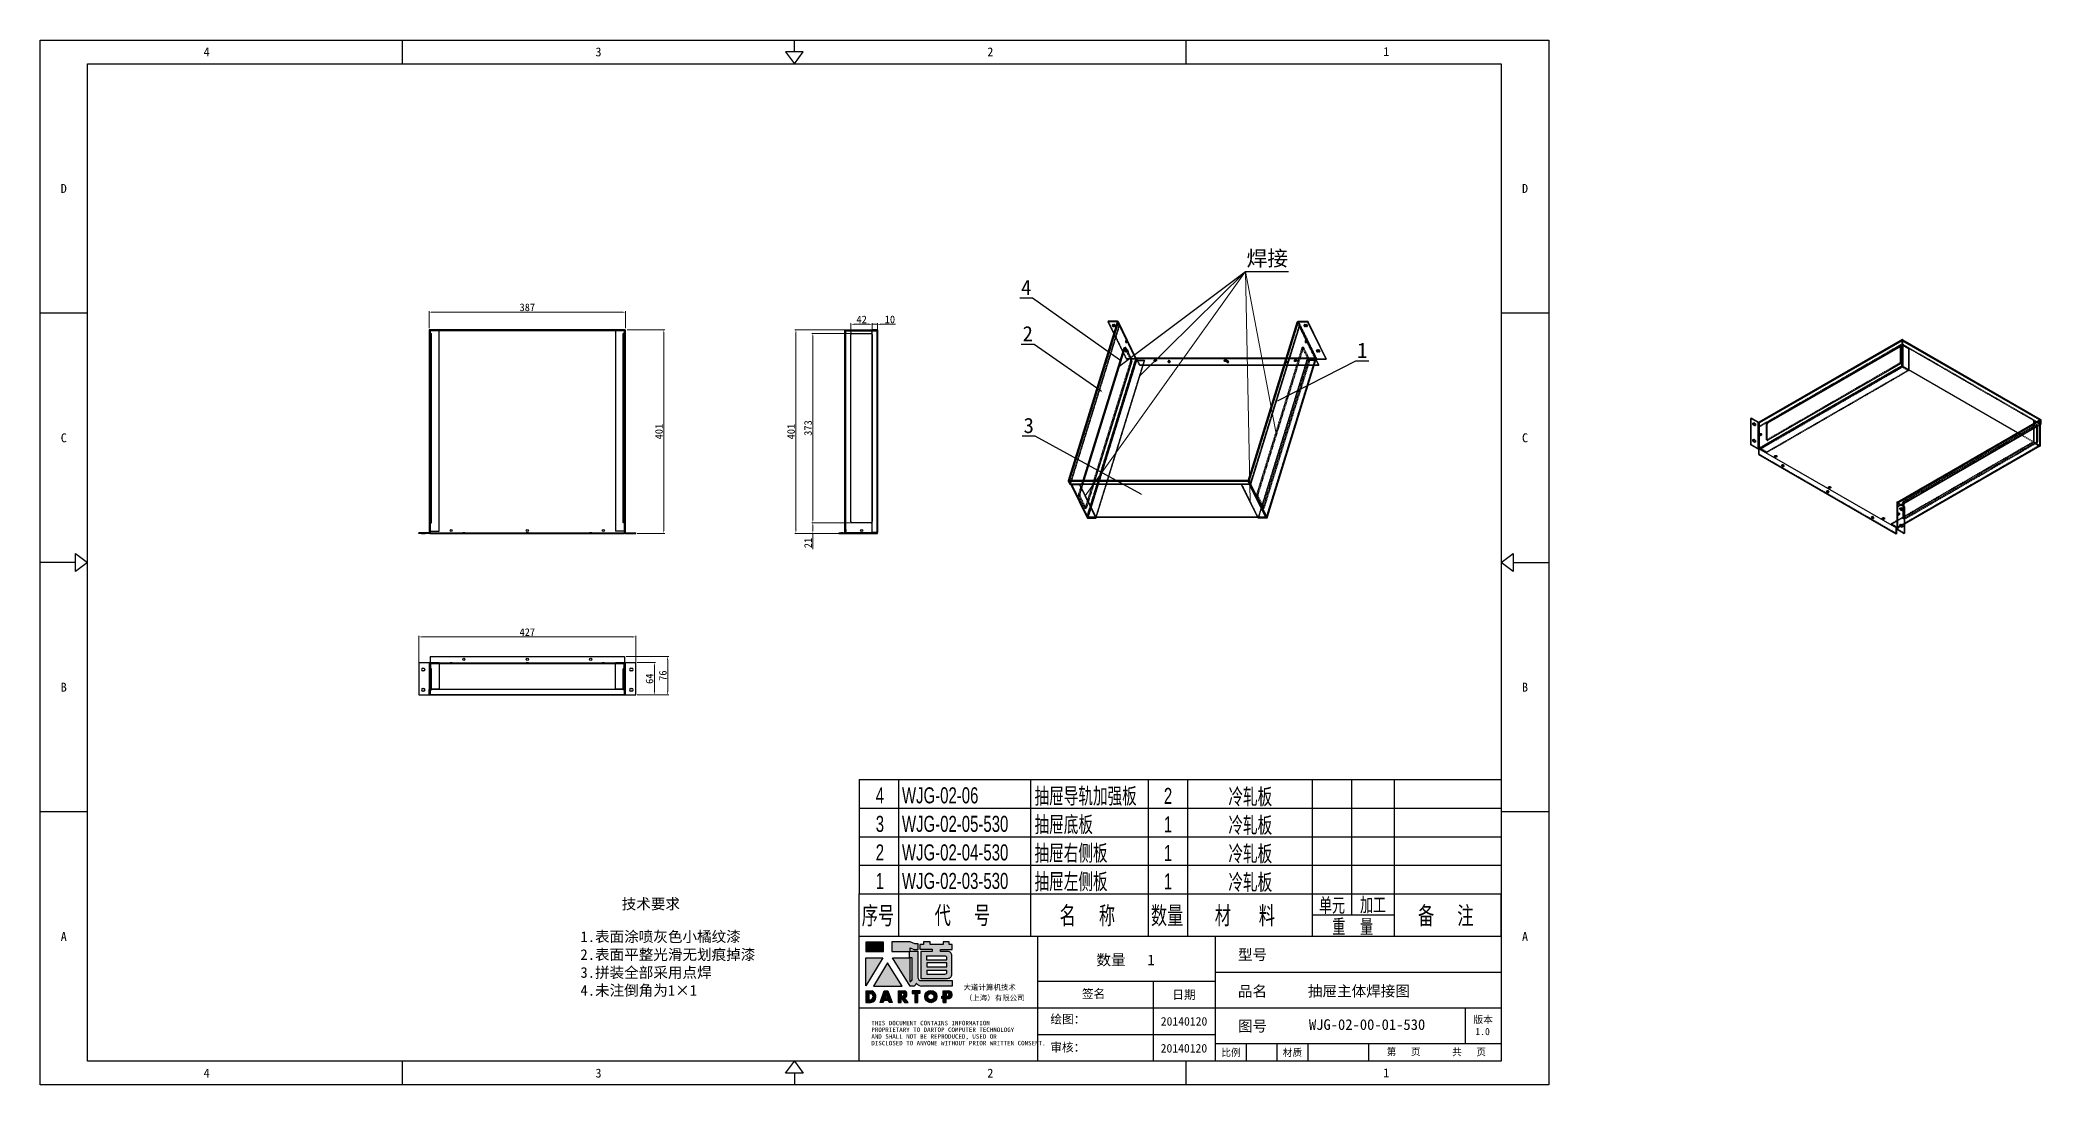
# Model space of a CAD drawing. Header units: millimetres. Extents: x 10653 to 40244, y 19163 to 29561.
# Drawn here: x 19603 to 23545, y 19163 to 21221 of the extents above; entities that cross this region are included whole.
import ezdxf
from ezdxf import colors
from ezdxf.entities.mleader import LeaderData, LeaderLine
from ezdxf.enums import TextEntityAlignment as Align
from ezdxf.math import Vec2, Vec3

# ---------------------------------------------------------------- set-up
doc = ezdxf.new("R2010")
doc.units = ezdxf.units.MM
doc.header["$PDSIZE"] = -1
doc.linetypes.add('HIDDEN', pattern=[1.905, 1.27, -0.635])
for name, color, linetype in [('02___PRT_ALL_AXES', 7, 'Continuous'), ('1轮廓实线层', 7, 'Continuous'), ('2细线层', 4, 'Continuous'), ('4', 7, 'Continuous'), ('6文字层', 3, 'Continuous'), ('DEFAULT_2', 8, 'HIDDEN'), ('print', 30, 'Continuous'), ('图框层', 7, 'Continuous')]:
    doc.layers.add(name, color=color, linetype=linetype)
doc.layers.add('dim', color=2, linetype='Continuous', lineweight=9)
doc.styles.add('Dartop', font='')
doc.styles.add('hzHT', font='simhei.ttf')
doc.styles.add('PC_TEXTSTYLE', font='arial.ttf', dxfattribs={"width": 0.8})
doc.styles.get('Dartop').set_extended_font_data('FangSong_GB2312')
doc.dimstyles.new('3', dxfattribs={"dimtxt": 15, "dimasz": 7, "dimexe": 2, "dimexo": 3, "dimgap": 2, "dimtad": 1, "dimzin": 9, "dimdsep": 46, "dimtxsty": 'Standard', "dimcen": 1, "dimadec": 1, "dimazin": 2, "dimtfac": 0.5, "dimtmove": 0, "dimatfit": 3, "dimfxl": 0, "dimtolj": 1, "dimlwd": 9, "dimlwe": 9, "dimarcsym": 0})

msp = doc.modelspace()

# ---------------------------------------------------------------- texts
at = {"color": 0}
for s, height, style, p in [('3', 17.544, 'Dartop', (20703.48, 21197.652)), ('2', 17.544, 'Dartop', (21475.401, 21197.652)), ('1', 17.544, 'Dartop', (22255.32, 21198.208)), ('4', 17.544, 'Dartop', (19931.558, 21197.652)), ('D', 17.544, 'Dartop', (19650.18, 20928.649)), ('D', 17.544, 'Dartop', (22528.7, 20928.649)), ('C', 17.544, 'Dartop', (19650.18, 20437.426)), ('C', 17.544, 'Dartop', (22528.7, 20437.426)), ('B', 17.544, 'Dartop', (19650.18, 19946.203)), ('B', 17.544, 'Dartop', (22528.7, 19946.203)), ('A', 17.544, 'Dartop', (19650.18, 19454.98)), ('型号', 21.0524, 'hzHT', (21991.916, 19419.28)), ('A', 17.544, 'Dartop', (22528.7, 19454.98)), ('数量   1', 21.0524, 'hzHT', (21741.777, 19408.974)), ('品名', 21.0524, 'hzHT', (21991.916, 19347.23)), ('抽屉主体焊接图', 21.0524, 'hzHT', (22201.432, 19347.626)), ('签名', 16.8419, 'hzHT', (21678.731, 19342.088)), ('日期', 16.8419, 'hzHT', (21856.818, 19340.361)), ('20140120', 16.8419, 'hzHT', (21856.991, 19287.938)), ('图号', 21.0524, 'hzHT', (21991.916, 19278.629)), ('WJG-02-00-01-530', 21.05241, 'hzHT', (22217.567, 19281.573)), ('版本', 14.0349, 'hzHT', (22446.154, 19291.343)), ('20140120', 16.8419, 'hzHT', (21856.777, 19234.966)), ('比例', 14.0349, 'hzHT', (21949.568, 19226.547)), ('材质', 14.0349, 'hzHT', (22070.646, 19226.547)), ('第   页', 14.0349, 'hzHT', (22289.525, 19228.003)), ('共   页', 14.0349, 'hzHT', (22418.448, 19227.492)), ('1.0', 14.0349, 'hzHT', (22445.099, 19267.9)), ('4', 17.544, 'Dartop', (19931.558, 19185.977)), ('3', 17.544, 'Dartop', (20703.48, 19185.977)), ('2', 17.544, 'Dartop', (21475.401, 19185.977)), ('1', 17.544, 'Dartop', (22255.32, 19186.534))]:
    msp.add_text(s, height=height, dxfattribs=dict(at, style=style)).set_placement(p, align=Align.MIDDLE_CENTER)
at = {"color": 0, "style": 'hzHT'}
msp.add_text('技术要求', height=21.0524, dxfattribs=at).set_placement((20806.723, 19529.839), align=Align.TOP_CENTER)
for s, height, p in [('2.表面平整光滑无划痕掉漆', 21.05241, (20668.018, 19430.047)), ('1.表面涂喷灰色小橘纹漆', 21.05241, (20668.018, 19465.327)), ('3.拼装全部采用点焊', 21.0524, (20668.018, 19394.767)), ('4.未注倒角为1×1', 21.0524, (20668.018, 19359.487))]:
    msp.add_text(s, height=height, dxfattribs=at).set_placement(p, align=Align.TOP_LEFT)
for s, height, p in [('THIS DOCUMENT CONTAINS INFORMATION', 8.77184, (21241.035, 19280.158)), ('PROPRIETARY TO DARTOP COMPUTER TECHNOLOGY', 8.77184, (21241.035, 19267)), ('绘图：', 16.8419, (21593.71, 19283.614)), ('AND SHALL NOT BE REPRODUCED, USED OR', 8.77184, (21241.035, 19253.843)), ('DISCLOSED TO ANYONE WITHOUT PRIOR WRITTEN CONSENT.', 8.77184, (21241.035, 19240.685)), ('审核：', 16.8419, (21593.501, 19228.347))]:
    msp.add_text(s, height=height, dxfattribs=at).set_placement(p)
at = {"layer": '4', "color": 0, "style": 'hzHT'}
for s, p in [('大道计算机技术', (21422.461, 19349.831)), ('（上海）有限公司', (21425.109, 19328.851))]:
    msp.add_text(s, height=10.5262, dxfattribs=at).set_placement(p)

# ---------------------------------------------------------------- blocks, each defined once
blk = doc.blocks.new('dadao')
for p, q in [((48, 19.2), (44.9, 10.4)), ((44.9, 10.4), (51.2, 10.4)), ((51.2, 10.4), (48, 19.2))]:
    blk.add_line(p, q)
for points in [[(41.8, 121.6), (41.8, 143.7), (-0.4, 143.7), (-0.4, 121.6), (41.8, 121.6)], [(104.8, 122), (104.8, 130.3), (114.1, 126.3), (124.2, 126.3), (124.2, 139.6), (115.9, 139.6), (105.1, 143.9), (61.5, 143.9)], [(61.7, 144), (61.7, 121.3), (103.9, 121.3)], [(113.4, 38.7), (105.1, 38.7), (63, 106.5), (103.9, 106.5), (103.9, 120.9), (103.9, 121.3)], [(109.7, 53.6), (109.7, 106.2), (104.3, 106.2), (104.3, 50.4), (106.6, 50.4)], [(144.6, 94.4), (144.6, 84.8), (192, 84.8), (192, 94.1), (144.9, 94.1)], [(0, 28), (0, 0), (11.8, 0)], [(0.1, 28), (14, 28)], [(7.1, 21.8), (7.1, 6.1), (12, 6.1)], [(7.1, 21.8), (11.4, 21.8)], [(76.8, 28.2), (76.8, 0), (84.1, 0), (84.1, 11.1), (91.6, -0.1), (100.3, -0.1), (91.7, 11.1)], [(76.8, 28.2), (90.6, 28.2)], [(84, 22.7), (84, 15.3), (87.2, 15.3)], [(84, 22.7), (87.3, 22.7)], [(120.2, 45), (119.5, 45), (119.5, 44.6)], [(183.7, 0), (183.7, 9.6), (180.6, 9.6), (180.6, 14.9), (183.8, 14.9), (183.8, 28.1), (196.1, 28.1), (196.5, 28.1)], [(183.7, 0), (190.9, 0), (190.9, 9.6), (198.8, 9.6)], [(194.9, 22.3), (190.8, 22.3), (190.8, 15), (194.4, 15)]]:
    blk.add_lwpolyline(points)
blk.add_lwpolyline([(137.1, 144.2), (137.1, 137.9), (128.3, 137.9), (128.3, 126.5), (157.3, 126.5), (157.3, 121.5), (130.3, 121.5), (130.3, 57.5), (194.4, 57.5, 0.414214), (204.4, 67.5), (204.4, 111.3, 0.414214), (194.4, 121.3), (177.5, 121.3), (177.5, 126.3), (204.7, 126.3), (204.7, 137.7), (198.2, 137.7), (198.2, 143.9), (183.3, 143.9), (183.3, 138), (153, 138), (153, 144.2), (137.1, 144.2)], format="xyb", close=True)
for points in [[(-0.3, 106.2), (40.4, 106.2), (-0.3, 39.7), (-0.3, 106.2)], [(51.7, 94.1), (18.4, 39.3), (86.2, 39.3)], [(43.8, 28.2), (51.8, 28.2), (62.6, -0.1), (55, -0.1), (53.2, 5), (42.9, 5), (41.1, 0), (33.6, 0)], [(110, 28.1), (110, 21.9), (116, 21.9), (116, -0.1), (123.2, -0.1), (123.2, 22), (129.2, 22), (129.2, 28.1), (110, 28.1)]]:
    blk.add_lwpolyline(points, close=True)
for points in [[(104.8, 122), (123.4, 122), (123.4, 60, 0.414214), (131.4, 52), (204.8, 52), (204.8, 39.1), (131.7, 39.1)], [(144.3, 110.8), (144.3, 101.8), (192.3, 101.8), (192.3, 105.5, 0.414214), (187.3, 110.5), (144.3, 110.5)], [(144.6, 77), (144.6, 67.5), (187.6, 67.5, 0.414214), (192.6, 72.5), (192.6, 76.4), (144.6, 76.4)]]:
    blk.add_lwpolyline(points, format="xyb")
for radius in [14.5, 7.44]:
    blk.add_circle((154.2, 14.2), radius)
for centre, radius, start, end in [((99.2, 60.7), 12.6, 305.6399, 325.969), ((8.5, 13.9), 8.49, 294.2143, 69.7177), ((9.6, 14.2), 14.4, 278.6604, 72.3203), ((86.4, 19), 3.8, 282.527, 76.7196), ((88.6, 19.4), 8.95, 290.6073, 77.2124), ((111.6, 46.7), 8.19, 282.9811, 347.6627), ((136, 61.7), 22.9, 226.7358, 259.3209), ((193.7, 18.7), 3.8, 280.9891, 72.5513), ((195.7, 18.6), 9.51, 288.8959, 85.2442)]:
    blk.add_arc(centre, radius, start, end)
blk = doc.blocks.new('PC_MXBTITLERECORD')
at = {"layer": '1轮廓实线层'}
for p, q in [((-180, 0), (-180, 12)), ((0, 0), (0, 12))]:
    blk.add_line(p, q, dxfattribs=at)
at = {"layer": '2细线层'}
for p, q in [((-169, 12), (-169, 0)), ((-132, 12), (-132, 0)), ((-99, 12), (-99, 0)), ((-88, 12), (-88, 0)), ((-53, 12), (-53, 0)), ((-42, 12), (-42, 6)), ((-30, 12), (-30, 0)), ((-30, 6), (-53, 6))]:
    blk.add_line(p, q, dxfattribs=at)
at = {"style": 'PC_TEXTSTYLE', "flags": 1}
blk.add_attdef('Fo oFShowMe', (-53, 6), '', height=0.00000005, dxfattribs=at)
at = {"layer": '6文字层', "style": 'PC_TEXTSTYLE', "width": 0.667}
for s, height, p in [('单元', 4, (-47.45, 8.84)), ('加工', 4, (-35.96, 8.94)), ('序号', 5, (-174.77, 6)), ('代     号', 5, (-151.09, 6)), ('名     称', 5, (-116.06, 6)), ('数量', 5, (-93.71, 6)), ('材      料', 5, (-71.89, 6)), ('备     注', 5, (-15.57, 6)), ('重    量', 4, (-41.65, 2.94))]:
    blk.add_text(s, height=height, dxfattribs=at).set_placement(p, align=Align.MIDDLE)
blk = doc.blocks.new('PC_MXB_BLOCK')
at = {"layer": '1轮廓实线层'}
for p, q in [((-180, 8), (-180, 0)), ((0, 8), (0, 0))]:
    blk.add_line(p, q, dxfattribs=at)
at = {"layer": '2细线层'}
for p, q in [((-180, 8), (0, 8)), ((-169, 8), (-169, 0)), ((-132, 8), (-132, 0)), ((-99, 8), (-99, 0)), ((-88, 8), (-88, 0)), ((-53, 8), (-53, 0)), ((-42, 8), (-42, 0)), ((-30, 8), (-30, 0)), ((-180, 0), (0, 0))]:
    blk.add_line(p, q, dxfattribs=at)
at = {"layer": '6文字层', "style": 'PC_TEXTSTYLE'}
for tag, width, p, p2 in [('序号', 0.769182, (-178.38, 1.35), (-170.09, 1.35)), ('代号', 3.14773, (-168.05, 1.35), (-134.11, 1.35)), ('名称', 2.802424, (-130.87, 1.2), (-100.28, 1.2)), ('数量', 0.817449, (-97.88, 1.2), (-89, 1.2)), ('材料', 2.943328, (-86.43, 1.01), (-54.3, 1.01)), ('单重', 0.854038, (-52.21, 0.89), (-43, 0.89)), ('总重', 0.958888, (-41.2, 1.27), (-30.86, 1.27)), ('备注', 2.494074, (-28.61, 1.02), (-1.16, 1.02))]:
    blk.add_attdef(tag, text='', height=4.5, dxfattribs=dict(at, width=width)).set_placement(p, p2, align=Align.FIT)
blk = doc.blocks.new('*D358')
at = {"layer": 'Defpoints', "color": 0, "lineweight": 9, "transparency": 16777216}
for p in [(20756.8, 20684.9), (20369.8, 20650.2), (20756.8, 20650.2)]:
    blk.add_point(p, dxfattribs=at)
at = {"layer": 'dim', "color": 0, "lineweight": 9, "transparency": 16777216}
for p, q in [((20369.8, 20653.2), (20369.8, 20686.9)), ((20376.8, 20684.9), (20749.8, 20684.9)), ((20756.8, 20653.2), (20756.8, 20686.9))]:
    blk.add_line(p, q, dxfattribs=at)
for points in [[(20376.8, 20686.1), (20376.8, 20683.7), (20369.8, 20684.9)], [(20749.8, 20686.1), (20749.8, 20683.7), (20756.8, 20684.9)]]:
    blk.add_solid(points, dxfattribs=at)
at = {"layer": 'dim', "color": 0, "lineweight": 9, "transparency": 16777216, "insert": (20563.3, 20694.4), "char_height": 15, "attachment_point": 5}
blk.add_mtext('\\A1;387', dxfattribs=at)
blk = doc.blocks.new('*D359')
at = {"layer": 'Defpoints', "color": 0, "lineweight": 9, "transparency": 16777216}
for p in [(20756.8, 20650.2), (20776.8, 20249.2), (20832.2, 20249.2)]:
    blk.add_point(p, dxfattribs=at)
at = {"layer": 'dim', "color": 0, "lineweight": 9, "transparency": 16777216}
for p, q in [((20759.8, 20650.2), (20834.2, 20650.2)), ((20832.2, 20643.2), (20832.2, 20256.2)), ((20779.8, 20249.2), (20834.2, 20249.2))]:
    blk.add_line(p, q, dxfattribs=at)
for points in [[(20831, 20643.2), (20833.3, 20643.2), (20832.2, 20650.2)], [(20831, 20256.2), (20833.3, 20256.2), (20832.2, 20249.2)]]:
    blk.add_solid(points, dxfattribs=at)
at = {"layer": 'dim', "color": 0, "lineweight": 9, "transparency": 16777216, "insert": (20822.7, 20449.7), "char_height": 15, "attachment_point": 5, "rotation": 90}
blk.add_mtext('\\A1;401', dxfattribs=at)
blk = doc.blocks.new('*D360')
at = {"layer": 'Defpoints', "color": 0, "lineweight": 9, "transparency": 16777216}
for p in [(20776.8, 19994.9), (20776.8, 19930.9), (20813.6, 19930.9)]:
    blk.add_point(p, dxfattribs=at)
at = {"layer": 'dim', "color": 0, "lineweight": 9, "transparency": 16777216}
for p, q in [((20779.8, 19994.9), (20815.6, 19994.9)), ((20813.6, 19987.9), (20813.6, 19937.9)), ((20779.8, 19930.9), (20815.6, 19930.9))]:
    blk.add_line(p, q, dxfattribs=at)
for points in [[(20812.4, 19987.9), (20814.7, 19987.9), (20813.6, 19994.9)], [(20812.4, 19937.9), (20814.7, 19937.9), (20813.6, 19930.9)]]:
    blk.add_solid(points, dxfattribs=at)
at = {"layer": 'dim', "color": 0, "lineweight": 9, "transparency": 16777216, "insert": (20804.1, 19962.9), "char_height": 15, "attachment_point": 5, "rotation": 90}
blk.add_mtext('\\A1;64', dxfattribs=at)
blk = doc.blocks.new('*D361')
at = {"layer": 'Defpoints', "color": 0, "lineweight": 9, "transparency": 16777216}
for p in [(20754.8, 20006.9), (20786.8, 19930.9), (20839.8, 19930.9)]:
    blk.add_point(p, dxfattribs=at)
at = {"layer": 'dim', "color": 0, "lineweight": 9, "transparency": 16777216}
for p, q in [((20757.8, 20006.9), (20841.8, 20006.9)), ((20839.8, 19999.9), (20839.8, 19937.9)), ((20789.8, 19930.9), (20841.8, 19930.9))]:
    blk.add_line(p, q, dxfattribs=at)
for points in [[(20838.6, 19999.9), (20840.9, 19999.9), (20839.8, 20006.9)], [(20838.6, 19937.9), (20840.9, 19937.9), (20839.8, 19930.9)]]:
    blk.add_solid(points, dxfattribs=at)
at = {"layer": 'dim', "color": 0, "lineweight": 9, "transparency": 16777216, "insert": (20830.3, 19968.9), "char_height": 15, "attachment_point": 5, "rotation": 90}
blk.add_mtext('\\A1;76', dxfattribs=at)
blk = doc.blocks.new('*D362')
at = {"layer": 'Defpoints', "color": 0, "lineweight": 9, "transparency": 16777216}
for p in [(20349.8, 20045.2), (20349.8, 19962.9), (20776.8, 19976.8)]:
    blk.add_point(p, dxfattribs=at)
at = {"layer": 'dim', "color": 0, "lineweight": 9, "transparency": 16777216}
for p, q in [((20349.8, 19965.9), (20349.8, 20047.2)), ((20769.8, 20045.2), (20356.8, 20045.2)), ((20776.8, 19979.8), (20776.8, 20047.2))]:
    blk.add_line(p, q, dxfattribs=at)
for points in [[(20356.8, 20046.4), (20356.8, 20044), (20349.8, 20045.2)], [(20769.8, 20046.4), (20769.8, 20044), (20776.8, 20045.2)]]:
    blk.add_solid(points, dxfattribs=at)
at = {"layer": 'dim', "color": 0, "lineweight": 9, "transparency": 16777216, "insert": (20563.3, 20054.7), "char_height": 15, "attachment_point": 5}
blk.add_mtext('\\A1;427', dxfattribs=at)
blk = doc.blocks.new('*D363')
at = {"layer": 'Defpoints', "color": 0, "lineweight": 9, "transparency": 16777216}
for p in [(21229.1, 20643.2), (21125.8, 20270.2), (21221.9, 20270.2)]:
    blk.add_point(p, dxfattribs=at)
at = {"layer": 'dim', "color": 0, "lineweight": 9, "transparency": 16777216}
for p, q in [((21226.1, 20643.2), (21123.8, 20643.2)), ((21125.8, 20636.2), (21125.8, 20277.2)), ((21218.9, 20270.2), (21123.8, 20270.2))]:
    blk.add_line(p, q, dxfattribs=at)
for points in [[(21124.6, 20636.2), (21126.9, 20636.2), (21125.8, 20643.2)], [(21124.6, 20277.2), (21126.9, 20277.2), (21125.8, 20270.2)]]:
    blk.add_solid(points, dxfattribs=at)
at = {"layer": 'dim', "color": 0, "lineweight": 9, "transparency": 16777216, "insert": (21116.3, 20456.7), "char_height": 15, "attachment_point": 5, "rotation": 90}
blk.add_mtext('\\A1;373', dxfattribs=at)
blk = doc.blocks.new('*D364')
at = {"layer": 'Defpoints', "color": 0, "lineweight": 9, "transparency": 16777216}
for p in [(21218.9, 20270.2), (21125.8, 20249.2), (21219.7, 20249.2)]:
    blk.add_point(p, dxfattribs=at)
at = {"layer": 'dim', "color": 0, "lineweight": 9, "transparency": 16777216}
for p, q in [((21215.9, 20270.2), (21123.8, 20270.2)), ((21125.8, 20263.2), (21125.8, 20256.2)), ((21216.7, 20249.2), (21123.8, 20249.2)), ((21125.8, 20249.2), (21125.8, 20218.2))]:
    blk.add_line(p, q, dxfattribs=at)
for points in [[(21124.6, 20263.2), (21126.9, 20263.2), (21125.8, 20270.2)], [(21124.6, 20256.2), (21126.9, 20256.2), (21125.8, 20249.2)]]:
    blk.add_solid(points, dxfattribs=at)
at = {"layer": 'dim', "color": 0, "lineweight": 9, "transparency": 16777216, "insert": (21116.3, 20230.2), "char_height": 15, "attachment_point": 5, "rotation": 90}
blk.add_mtext('\\A1;21', dxfattribs=at)
blk = doc.blocks.new('*D365')
at = {"layer": 'Defpoints', "color": 0, "lineweight": 9, "transparency": 16777216}
for p in [(21213.2, 20650.2), (21092.4, 20249.2), (21216.7, 20249.2)]:
    blk.add_point(p, dxfattribs=at)
at = {"layer": 'dim', "color": 0, "lineweight": 9, "transparency": 16777216}
for p, q in [((21210.2, 20650.2), (21090.4, 20650.2)), ((21092.4, 20643.2), (21092.4, 20256.2)), ((21213.7, 20249.2), (21090.4, 20249.2))]:
    blk.add_line(p, q, dxfattribs=at)
for points in [[(21091.3, 20643.2), (21093.6, 20643.2), (21092.4, 20650.2)], [(21091.3, 20256.2), (21093.6, 20256.2), (21092.4, 20249.2)]]:
    blk.add_solid(points, dxfattribs=at)
at = {"layer": 'dim', "color": 0, "lineweight": 9, "transparency": 16777216, "insert": (21082.9, 20449.7), "char_height": 15, "attachment_point": 5, "rotation": 90}
blk.add_mtext('\\A1;401', dxfattribs=at)
blk = doc.blocks.new('*D366')
at = {"layer": 'Defpoints', "color": 0, "lineweight": 9, "transparency": 16777216}
for p in [(21252.9, 20661.1), (21242.9, 20636.6), (21252.9, 20636.6)]:
    blk.add_point(p, dxfattribs=at)
at = {"layer": 'dim', "color": 0, "lineweight": 9, "transparency": 16777216}
for p, q in [((21235.9, 20661.1), (21228.9, 20661.1)), ((21242.9, 20639.6), (21242.9, 20663.1)), ((21242.9, 20661.1), (21252.9, 20661.1)), ((21252.9, 20639.6), (21252.9, 20663.1)), ((21259.9, 20661.1), (21288.4, 20661.1))]:
    blk.add_line(p, q, dxfattribs=at)
for points in [[(21235.9, 20662.3), (21235.9, 20659.9), (21242.9, 20661.1)], [(21259.9, 20662.3), (21259.9, 20659.9), (21252.9, 20661.1)]]:
    blk.add_solid(points, dxfattribs=at)
at = {"layer": 'dim', "color": 0, "lineweight": 9, "transparency": 16777216, "insert": (21277.6, 20670.6), "char_height": 15, "attachment_point": 5}
blk.add_mtext('\\A1;10', dxfattribs=at)
blk = doc.blocks.new('*D367')
at = {"layer": 'Defpoints', "color": 0, "lineweight": 9, "transparency": 16777216}
for p in [(21200.9, 20661.1), (21200.9, 20634.5), (21242.9, 20634.5)]:
    blk.add_point(p, dxfattribs=at)
at = {"layer": 'dim', "color": 0, "lineweight": 9, "transparency": 16777216}
for p, q in [((21200.9, 20637.5), (21200.9, 20663.1)), ((21235.9, 20661.1), (21207.9, 20661.1)), ((21242.9, 20637.5), (21242.9, 20663.1))]:
    blk.add_line(p, q, dxfattribs=at)
for points in [[(21207.9, 20662.3), (21207.9, 20659.9), (21200.9, 20661.1)], [(21235.9, 20662.3), (21235.9, 20659.9), (21242.9, 20661.1)]]:
    blk.add_solid(points, dxfattribs=at)
at = {"layer": 'dim', "color": 0, "lineweight": 9, "transparency": 16777216, "insert": (21221.9, 20670.6), "char_height": 15, "attachment_point": 5}
blk.add_mtext('\\A1;42', dxfattribs=at)

# ---------------------------------------------------------------- dimensions: what is measured, and where the dimension line sits
at = {"layer": 'dim', "lineweight": 9}
for base, p1, p2, picture, middle in [((20756.805, 20684.889), (20369.805, 20650.218), (20756.805, 20650.218), '*D358', (20563.305, 20694.389)), ((21200.886, 20661.102), (21242.886, 20634.527), (21200.886, 20634.527), '*D367', (21221.886, 20670.602)), ((21252.886, 20661.102), (21242.886, 20636.573), (21252.886, 20636.573), '*D366', (21277.636, 20670.602)), ((20349.805, 20045.201), (20776.805, 19976.826), (20349.805, 19962.861), '*D362', (20563.305, 20054.701))]:
    dim = msp.add_linear_dim(base=base, p1=p1, p2=p2, dimstyle='3', dxfattribs=at)
    dim.commit()
    dim.dimension.update_dxf_attribs({"geometry": picture, "text_midpoint": middle})
for base, p1, p2, picture, middle in [((20832.165, 20249.218), (20756.805, 20650.218), (20776.805, 20249.218), '*D359', (20822.665, 20449.718)), ((21092.423, 20249.218), (21213.204, 20650.218), (21216.654, 20249.218), '*D365', (21082.923, 20449.718)), ((21125.781, 20270.218), (21229.091, 20643.218), (21221.886, 20270.218), '*D363', (21116.281, 20456.718)), ((21125.781, 20249.218), (21218.886, 20270.218), (21219.654, 20249.218), '*D364', (21116.281, 20230.218)), ((20839.759, 19930.861), (20754.805, 20006.861), (20786.828, 19930.861), '*D361', (20830.259, 19968.861)), ((20813.574, 19930.861), (20776.805, 19994.861), (20776.805, 19930.861), '*D360', (20804.074, 19962.861))]:
    dim = msp.add_linear_dim(base=base, p1=p1, p2=p2, angle=90, dimstyle='3', dxfattribs=at)
    dim.commit()
    dim.dimension.update_dxf_attribs({"geometry": picture, "text_midpoint": middle})

# ---------------------------------------------------------------- hatches: boundary and pattern name
for points in [[(21264.919, 19444.116), (21229.926, 19444.116), (21229.926, 19425.833), (21264.919, 19425.833)], [(21263.792, 19413.041), (21230.019, 19413.041), (21230.019, 19357.899)], [(21273.154, 19403.034), (21245.546, 19357.532), (21301.763, 19357.532)], [(21337.458, 19348.222), (21321.481, 19348.222), (21321.481, 19343.153), (21326.466, 19343.153), (21326.466, 19324.888), (21332.434, 19324.888), (21332.434, 19343.165), (21337.458, 19343.165)]]:
    msp.add_hatch(color=0).paths.add_polyline_path(points)
h = msp.add_hatch(color=0)
h.paths.add_polyline_path([(21317.213, 19433.004), (21324.936, 19429.668), (21333.286, 19429.668), (21333.286, 19440.719), (21326.397, 19440.719), (21317.422, 19444.264), (21281.454, 19444.264), (21281.454, 19425.574), (21316.45, 19425.574), (21316.45, 19425.196), (21316.45, 19413.25), (21282.513, 19413.25), (21317.419, 19357.075), (21324.331, 19357.075, 0.27937482), (21329.377, 19361.982), (21329.377, 19362.241), (21329.987, 19362.241, 0.14314537), (21339.503, 19357.398), (21400.157, 19357.398), (21400.157, 19368.052), (21339.244, 19368.052, -0.41421356), (21332.61, 19374.687), (21332.61, 19426.164), (21317.213, 19426.164)])
h.paths.add_polyline_path([(21316.803, 19413.012), (21321.25, 19413.011), (21321.25, 19369.411, -0.08893574), (21318.672, 19366.761), (21316.787, 19366.761)], flags=16)
h = msp.add_hatch(color=0)
h.paths.add_polyline_path([(21400.053, 19439.172), (21394.656, 19439.172), (21394.656, 19444.306), (21382.321, 19444.306), (21382.321, 19439.428), (21357.137, 19439.428), (21357.137, 19444.562), (21343.947, 19444.562), (21343.947, 19439.333), (21336.659, 19439.333), (21336.659, 19429.869), (21360.71, 19429.869), (21360.71, 19425.683), (21338.299, 19425.683), (21338.299, 19372.686), (21391.502, 19372.686, 0.41421356), (21399.796, 19380.979), (21399.796, 19417.273, 0.41421356), (21391.502, 19425.566), (21377.438, 19425.566), (21377.438, 19429.674), (21400.053, 19429.674)])
h.paths.add_polyline_path([(21385.627, 19416.582, -0.41421356), (21389.773, 19412.435), (21389.773, 19409.394), (21349.941, 19409.394), (21349.941, 19416.582)], flags=16)
h.paths.add_polyline_path([(21389.516, 19402.976), (21389.516, 19395.275), (21350.199, 19395.275), (21350.199, 19402.976)], flags=16)
h.paths.add_polyline_path([(21390.03, 19388.345), (21390.03, 19385.047, -0.41421356), (21385.883, 19380.9), (21350.199, 19380.9), (21350.199, 19388.345)], flags=16)
h = msp.add_hatch(color=0)
h.paths.add_polyline_path([(21241.854, 19348.139), (21230.268, 19348.139), (21230.268, 19324.958), (21240.026, 19324.958, 0.79301591)])
h.paths.add_polyline_path([(21240.198, 19330.034), (21236.146, 19330.034), (21236.146, 19343.062), (21239.75, 19343.062, -0.67136089)], flags=16)
h = msp.add_hatch(color=0)
h.paths.add_polyline_path([(21273.241, 19348.329), (21266.629, 19348.329), (21258.126, 19324.933), (21264.389, 19324.933), (21265.863, 19329.079), (21274.348, 19329.079), (21275.854, 19324.882), (21282.167, 19324.882)])
h.paths.add_polyline_path([(21272.726, 19333.548), (21267.469, 19333.548), (21270.05, 19340.9)], flags=16)
h = msp.add_hatch(color=0)
h.paths.add_polyline_path([(21305.381, 19348.313), (21293.986, 19348.313), (21293.986, 19324.92), (21300.008, 19324.92), (21300.008, 19334.194), (21306.197, 19324.836), (21313.474, 19324.836), (21306.35, 19334.135, 0.74405494)])
h.paths.add_polyline_path([(21299.953, 19337.656), (21299.953, 19343.799), (21302.644, 19343.799, -0.79680897), (21302.604, 19337.656)], flags=16)
h = msp.add_hatch(color=0)
h.paths.add_polyline_path([(21346.143, 19336.7, 1), (21370.164, 19336.7, 1)])
h.paths.add_polyline_path([(21364.324, 19336.7, -1), (21351.983, 19336.7, -1)], flags=16)
h = msp.add_hatch(color=0)
h.paths.add_polyline_path([(21393.204, 19348.258), (21392.86, 19348.258), (21382.701, 19348.258), (21382.701, 19337.34), (21380.005, 19337.34), (21380.005, 19332.908), (21382.657, 19332.908), (21382.657, 19324.961), (21388.588, 19324.961), (21388.588, 19332.939), (21395.104, 19332.939, 0.81230381)])
h.paths.add_polyline_path([(21388.5, 19337.37), (21388.5, 19343.477), (21391.874, 19343.477, -0.77821343), (21391.53, 19337.37)], flags=16)

# ---------------------------------------------------------------- linework, layer by layer
at = {"color": 0}
for p, q in [((20317.519, 21174.26), (20317.519, 21221.043)), ((21089.44, 21197.652), (21089.44, 21221.043)), ((21861.362, 21174.26), (21861.362, 21221.043)), ((19696.963, 19209.369), (19696.963, 21174.26)), ((19696.963, 21174.26), (22481.917, 21174.26)), ((22481.917, 21174.26), (22481.917, 19209.369)), ((19696.963, 20683.037), (19603.397, 20683.037)), ((22575.484, 20683.037), (22481.917, 20683.037)), ((19673.572, 20191.814), (19603.397, 20191.814)), ((22505.309, 20191.814), (22575.484, 20191.814)), ((19696.963, 19700.592), (19603.397, 19700.592)), ((22575.484, 19700.592), (22481.917, 19700.592)), ((22481.917, 19454.98), (21217.353, 19454.98)), ((21217.353, 19209.369), (21217.353, 19454.98)), ((21568.227, 19454.98), (21568.227, 19209.369)), ((21919.1, 19209.369), (21919.1, 19454.98)), ((21568.227, 19367.262), (21919.1, 19367.262)), ((21796.294, 19367.262), (21796.294, 19209.369)), ((21919.1, 19384.805), (22481.917, 19384.805)), ((21217.353, 19314.631), (21568.227, 19314.631)), ((21568.227, 19314.631), (22481.917, 19314.631)), ((22411.743, 19244.456), (22411.743, 19314.631)), ((21568.227, 19262), (21919.1, 19262)), ((21919.1, 19244.456), (22481.917, 19244.456)), ((21979.748, 19209.369), (21979.748, 19244.456)), ((22040.395, 19209.369), (22040.395, 19244.456)), ((22101.54, 19209.369), (22101.54, 19244.456)), ((22220.694, 19209.369), (22220.694, 19244.456)), ((22481.917, 19209.369), (19696.963, 19209.369)), ((20317.519, 19162.586), (20317.519, 19209.369)), ((21861.362, 19162.586), (21861.362, 19209.369)), ((21089.44, 19185.977), (21089.44, 19162.586))]:
    msp.add_line(p, q, dxfattribs=at)
at = {"color": 3, "linetype": 'Continuous'}
for p, q in [((21725.549, 20665.076), (21628.964, 20352.528)), ((21727.425, 20664.78), (21631.392, 20354.016)), ((21725.762, 20666.969), (21707.341, 20666.969)), ((21720.819, 20657.334), (21718.977, 20657.334)), ((21727.074, 20666.283), (21762.959, 20593.156)), ((21727.12, 20665.402), (21762.81, 20592.674)), ((21983.573, 20352.528), (22080.157, 20665.076)), ((21985.449, 20352.233), (22082.034, 20664.78)), ((21988.5, 20346.017), (22085.084, 20658.564)), ((22080.115, 20664.937), (22079.887, 20665.402)), ((22082.034, 20664.78), (22085.084, 20658.564)), ((22082.213, 20666.969), (22100.634, 20666.969)), ((22136.934, 20592.997), (22100.634, 20666.969)), ((20369.805, 20650.218), (20369.805, 20251.218)), ((20371.805, 20650.218), (20369.805, 20650.218)), ((20371.805, 20648.218), (20371.805, 20251.218)), ((20374.305, 20270.218), (20374.305, 20643.218)), ((20752.305, 20270.218), (20752.305, 20643.218)), ((20754.805, 20650.218), (20756.805, 20650.218)), ((20754.805, 20251.218), (20754.805, 20648.218)), ((20756.805, 20251.218), (20756.805, 20650.218)), ((21241.886, 20650.218), (21241.886, 20251.218)), ((21252.885, 20650.218), (21241.886, 20650.218)), ((21251.886, 20650.218), (21251.886, 20251.218)), ((21252.886, 20650.218), (21252.886, 20251.218)), ((21742.211, 20615.087), (21753.803, 20591.466)), ((23271.626, 20630.84), (22989.492, 20467.95)), ((23271.419, 20628.749), (22990.699, 20466.676)), ((23007.316, 20466.88), (23268.237, 20617.522)), ((23269.651, 20616.706), (23269.651, 20585.678)), ((23271.419, 20578.942), (23271.419, 20619.767)), ((21660.54, 20354.016), (21741.117, 20614.764)), ((21753.929, 20588.656), (21681.419, 20354.016)), ((21689.059, 20354.016), (21762.326, 20591.107)), ((22122.529, 20579.782), (22112.765, 20579.782)), ((22122.529, 20579.782), (22116.994, 20591.062)), ((22992.113, 20417.686), (23271.419, 20578.942)), ((23268.237, 20583.229), (23007.316, 20432.587)), ((22973.728, 20423.401), (22973.728, 20475.657)), ((22987.871, 20467.492), (22973.728, 20475.657)), ((22987.871, 20415.236), (22987.871, 20467.492)), ((22990.699, 20416.869), (22990.699, 20467.492)), ((23005.902, 20433.403), (23005.902, 20464.43)), ((23261.936, 20310.897), (23543.864, 20473.667)), ((23262.936, 20309.503), (23545.071, 20472.393)), ((23270.007, 20305.421), (23545.071, 20464.228)), ((23545.071, 20472.393), (23545.071, 20464.228)), ((22987.871, 20415.236), (22973.728, 20423.401)), ((23542.242, 20421.093), (23542.242, 20420.953)), ((21628.999, 20352.233), (21632.049, 20346.017)), ((21630.841, 20352.233), (21634.196, 20345.395)), ((21634.388, 20346.017), (21634.196, 20345.395)), ((21651.097, 20346.017), (21683.657, 20279.666)), ((21986.963, 20345.395), (21983.607, 20352.233)), ((21985.449, 20352.233), (21988.5, 20346.017)), ((23260.936, 20310.32), (23260.936, 20258.064)), ((23261.522, 20309.503), (23275.664, 20301.338)), ((23261.522, 20309.503), (23261.522, 20257.247)), ((23275.664, 20301.338), (23275.664, 20249.082)), ((22002.334, 20280.288), (21683.352, 20280.288)), ((23270.361, 20298.276), (23268.947, 20299.093)), ((23268.947, 20295.01), (23270.361, 20294.194)), ((23270.361, 20265.616), (23268.947, 20266.433)), ((23268.947, 20262.35), (23270.361, 20261.534)), ((20369.805, 20249.218), (20349.805, 20249.218)), ((20370.947, 20251.218), (20369.805, 20251.218)), ((20755.663, 20251.218), (20756.805, 20251.218)), ((20756.805, 20249.218), (20776.805, 20249.218)), ((21176.886, 20250.218), (21188.886, 20250.218)), ((21188.886, 20249.218), (21252.886, 20249.218)), ((21252.885, 20251.218), (21241.886, 20251.218)), ((23260.815, 20259.288), (23260.936, 20259.358)), ((23260.815, 20248.674), (23260.815, 20259.288)), ((23261.522, 20257.247), (23275.664, 20249.082)), ((20371.805, 20006.861), (20371.805, 19994.861)), ((20371.805, 20006.861), (20754.805, 20006.861)), ((20389.805, 19993.861), (20736.805, 19993.861)), ((20754.805, 20006.861), (20754.805, 19994.861)), ((20369.805, 19931.861), (20369.805, 19941.861)), ((20371.805, 19942.861), (20371.805, 19931.861)), ((20754.805, 19931.861), (20754.805, 19942.861)), ((20756.805, 19931.861), (20756.805, 19941.861))]:
    msp.add_line(p, q, dxfattribs=at)
at = {"color": 7, "linetype": 'Continuous'}
for p, q in [((21707.341, 20666.969), (21707.099, 20666.185)), ((21707.099, 20666.185), (21718.63, 20642.687)), ((21725.52, 20666.185), (21707.099, 20666.185)), ((21717.21, 20659.658), (21719.052, 20659.658)), ((21718.977, 20657.334), (21718.735, 20656.55)), ((21720.577, 20656.55), (21718.735, 20656.55)), ((21720.819, 20657.334), (21720.577, 20656.55)), ((21725.762, 20666.969), (21725.52, 20666.185)), ((21725.52, 20666.185), (21725.924, 20665.363)), ((21727.12, 20665.402), (21726.199, 20665.402)), ((22079.887, 20665.402), (22080.808, 20665.402)), ((22082.213, 20666.969), (22081.971, 20666.185)), ((22081.971, 20666.185), (22100.392, 20666.185)), ((22118.271, 20592.214), (22081.971, 20666.185)), ((22117.108, 20591.43), (22084.728, 20657.413)), ((22100.634, 20666.969), (22100.392, 20666.185)), ((22136.692, 20592.214), (22100.392, 20666.185)), ((20371.805, 20648.218), (20371.805, 20650.218)), ((20754.805, 20650.218), (20371.805, 20650.218)), ((20754.805, 20648.218), (20371.805, 20648.218)), ((20371.805, 20643.218), (20374.305, 20643.218)), ((20371.805, 20641.218), (20374.305, 20641.218)), ((20754.805, 20643.218), (20752.305, 20643.218)), ((20754.805, 20641.218), (20752.305, 20641.218)), ((20754.805, 20648.218), (20754.805, 20650.218)), ((21188.886, 20249.218), (21188.886, 20650.218)), ((21188.886, 20650.218), (21241.886, 20650.218)), ((21188.886, 20648.218), (21240.886, 20648.218)), ((21190.886, 20253.218), (21190.886, 20648.218)), ((21240.886, 20648.218), (21240.886, 20650.218)), ((21739.424, 20615.52), (21741.727, 20615.52)), ((23005.548, 20467.901), (23266.469, 20618.543)), ((23266.469, 20618.543), (23268.237, 20617.522)), ((23267.469, 20618.642), (23269.237, 20617.621)), ((23271.419, 20619.767), (23271.419, 20628.749)), ((23541.949, 20472.562), (23271.419, 20628.749)), ((23543.449, 20473.667), (23272.626, 20630.023)), ((21658.237, 20354.016), (21738.814, 20614.764)), ((21738.814, 20614.764), (21741.117, 20614.764)), ((21763.294, 20594.24), (21762.326, 20591.107)), ((22058.267, 20594.24), (21763.294, 20594.24)), ((22116.013, 20591.107), (22020.397, 20281.693)), ((22116.082, 20590.516), (22020.551, 20281.379)), ((22115.88, 20589.864), (22116.624, 20589.864)), ((22116.013, 20591.107), (22116.624, 20589.864)), ((22117.108, 20591.43), (22116.624, 20589.864)), ((22122.772, 20580.565), (22117.285, 20591.745)), ((22118.271, 20592.214), (22136.692, 20592.214)), ((22122.529, 20579.782), (22122.772, 20580.565)), ((22136.934, 20592.997), (22136.692, 20592.214)), ((23271.419, 20578.942), (23498.815, 20447.658)), ((22973.728, 20475.657), (22974.435, 20476.065)), ((22988.578, 20467.901), (22974.435, 20476.065)), ((22987.871, 20467.492), (22988.578, 20467.901)), ((22990.699, 20467.492), (22989.992, 20467.901)), ((23004.134, 20434.424), (23004.134, 20465.451)), ((23004.134, 20465.451), (23005.902, 20464.43)), ((23005.548, 20467.901), (23007.316, 20466.88)), ((23542.949, 20463.003), (23542.949, 20420.545)), ((23543.535, 20463.341), (23543.535, 20421.361)), ((23004.134, 20434.424), (23005.902, 20433.403)), ((23004.548, 20433.508), (23006.316, 20432.488)), ((23542.949, 20422.178), (23276.371, 20268.27)), ((23542.535, 20421.262), (23276.371, 20267.593)), ((23542.949, 20420.545), (23542.242, 20420.953)), ((22989.285, 20416.053), (22992.113, 20417.686)), ((22989.285, 20404.622), (22989.285, 20416.053)), ((23260.815, 20259.288), (22989.285, 20416.053)), ((22989.285, 20404.622), (23260.108, 20248.266)), ((21628.999, 20352.233), (21985.449, 20352.233)), ((21629.92, 20352.233), (21633.275, 20345.395)), ((21631.083, 20354.016), (21983.849, 20354.016)), ((21632.049, 20346.017), (21632.97, 20346.017)), ((21634.196, 20345.395), (21633.275, 20345.395)), ((21633.891, 20346.017), (21986.658, 20346.017)), ((21634.142, 20345.395), (21666.445, 20279.569)), ((21635.018, 20345.398), (21635.249, 20346.017)), ((21635.117, 20345.395), (21635.309, 20346.017)), ((21635.117, 20345.395), (21667.757, 20278.883)), ((21635.117, 20345.395), (21650.775, 20345.395)), ((21650.775, 20345.395), (21650.967, 20346.017)), ((21650.775, 20345.395), (21683.415, 20278.883)), ((21970.384, 20345.395), (21970.576, 20346.017)), ((21986.042, 20345.395), (21970.384, 20345.395)), ((22003.023, 20278.883), (21970.384, 20345.395)), ((21987.884, 20345.395), (21984.528, 20352.233)), ((21986.042, 20345.395), (21986.234, 20346.017)), ((22018.681, 20278.883), (21986.042, 20345.395)), ((21986.142, 20345.398), (21986.294, 20346.017)), ((21986.963, 20345.395), (21987.884, 20345.395)), ((21988.5, 20346.017), (21987.579, 20346.017)), ((21988.076, 20346.017), (21987.884, 20345.395)), ((22021.007, 20280.45), (21988.628, 20346.432)), ((23261.522, 20311.136), (23262.229, 20310.728)), ((23261.522, 20309.503), (23262.229, 20309.911)), ((23262.229, 20310.728), (23262.229, 20309.911)), ((23262.229, 20309.911), (23276.371, 20301.747)), ((23275.664, 20301.338), (23276.371, 20301.747)), ((23276.371, 20301.747), (23276.371, 20249.491)), ((20371.805, 20272.218), (20374.305, 20272.218)), ((20371.805, 20270.218), (20374.305, 20270.218)), ((20754.805, 20272.218), (20752.305, 20272.218)), ((20754.805, 20270.218), (20752.305, 20270.218)), ((21667.757, 20278.883), (21683.415, 20278.883)), ((21683.415, 20278.883), (21683.657, 20279.666)), ((22018.681, 20278.883), (22003.023, 20278.883)), ((23270.956, 20265.143), (23268.595, 20263.78)), ((23268.947, 20295.01), (23269.654, 20295.419)), ((23268.947, 20262.35), (23269.654, 20262.759)), ((23271.347, 20264.693), (23268.968, 20263.319)), ((23269.654, 20295.419), (23271.068, 20294.602)), ((23269.654, 20262.759), (23271.068, 20261.942)), ((23270.361, 20294.194), (23271.068, 20294.602)), ((23270.361, 20261.534), (23271.068, 20261.942)), ((20349.805, 20249.218), (20349.805, 20250.218)), ((20369.805, 20250.218), (20349.805, 20250.218)), ((20369.805, 20249.218), (20369.805, 20250.218)), ((20371.805, 20251.218), (20370.947, 20251.218)), ((20371.805, 20249.218), (20371.805, 20251.218)), ((20371.805, 20249.218), (20754.805, 20249.218)), ((20754.805, 20251.218), (20755.663, 20251.218)), ((20754.805, 20249.218), (20754.805, 20251.218)), ((20756.805, 20250.218), (20776.805, 20250.218)), ((20756.805, 20249.218), (20756.805, 20250.218)), ((20776.805, 20249.218), (20776.805, 20250.218)), ((21176.886, 20250.218), (21176.886, 20249.218)), ((21176.886, 20249.218), (21188.886, 20249.218)), ((21190.886, 20253.218), (21188.886, 20253.218)), ((21188.886, 20251.218), (21241.886, 20251.218)), ((21188.886, 20250.218), (21252.886, 20250.218)), ((21252.886, 20249.218), (21252.886, 20251.218)), ((23260.108, 20259.697), (23260.936, 20260.175)), ((23260.108, 20248.266), (23260.108, 20259.697)), ((23260.815, 20248.674), (23260.108, 20248.266)), ((23275.664, 20249.082), (23276.371, 20249.491)), ((20349.805, 19994.861), (20349.805, 19930.861)), ((20349.805, 19994.861), (20389.805, 19994.861)), ((20369.805, 19994.861), (20369.805, 19941.861)), ((20370.805, 19994.861), (20370.805, 19931.861)), ((20372.805, 19994.861), (20372.805, 19942.861)), ((20389.805, 19994.861), (20389.805, 19942.861)), ((20736.805, 19994.861), (20776.805, 19994.861)), ((20736.805, 19942.861), (20736.805, 19994.861)), ((20753.805, 19942.861), (20753.805, 19994.861)), ((20755.805, 19931.861), (20755.805, 19994.861)), ((20756.805, 19941.861), (20756.805, 19994.861)), ((20776.805, 19930.861), (20776.805, 19994.861)), ((20767.305, 19983.361), (20769.305, 19983.361)), ((20769.305, 19978.361), (20767.305, 19978.361)), ((20349.805, 19930.861), (20776.805, 19930.861)), ((20369.805, 19941.861), (20370.805, 19941.861)), ((20369.805, 19931.861), (20369.805, 19930.861)), ((20369.805, 19931.861), (20756.805, 19931.861)), ((20370.805, 19942.861), (20389.805, 19942.861)), ((20754.805, 19941.861), (20371.805, 19941.861)), ((20371.805, 19930.861), (20371.805, 19931.861)), ((20736.805, 19942.861), (20755.805, 19942.861)), ((20754.805, 19930.861), (20754.805, 19931.861)), ((20756.805, 19941.861), (20755.805, 19941.861)), ((20756.805, 19930.861), (20756.805, 19931.861)), ((20767.305, 19943.361), (20769.305, 19943.361)), ((20769.305, 19938.361), (20767.305, 19938.361))]:
    msp.add_line(p, q, dxfattribs=at)
at = {"color": 0}
for points in [[(21089.44, 21174.26), (21106.984, 21197.652), (21071.897, 21197.652), (21089.44, 21174.26)], [(19696.963, 20191.814), (19673.572, 20174.271), (19673.572, 20209.358), (19696.963, 20191.814)], [(22481.917, 20191.814), (22505.309, 20209.358), (22505.309, 20174.271), (22481.917, 20191.814)], [(21089.44, 19209.369), (21106.984, 19185.977), (21071.897, 19185.977), (21089.44, 19209.369)]]:
    msp.add_lwpolyline(points, close=True, dxfattribs=at)
at = {"color": 3, "linetype": 'Continuous'}
for centre, radius, start, end in [((21721.273, 20658.799), 1.391, 300.065654, 302.077679), ((21726.198, 20663.946), 1.456, 84.660259, 89.94947), ((21726.215, 20663.792), 1.602, 60.580543, 65.590964), ((23271.251, 20629.452), 1.595, 18.000446, 22.910917), ((20369.805, 20251.218), 2, 270, 0), ((20756.805, 20251.218), 2, 180, 270), ((20370.805, 19931.861), 1, 180, 0), ((20755.805, 19931.861), 1, 180, 0)]:
    msp.add_arc(centre, radius, start, end, dxfattribs=at)
at = {"color": 7, "linetype": 'Continuous'}
for centre, radius, start, end in [((22989.292, 20469.374), 1.642, 273.663447, 281.350585), ((21634.935, 20346.769), 1.344, 239.800129, 242.387265), ((21635.117, 20347.515), 2.119, 267.325193, 270.009727), ((21986.041, 20347.607), 2.212, 270.009138, 272.618183), ((20369.805, 20251.218), 1, 270, 0), ((20756.805, 20251.218), 1, 180, 270), ((20767.305, 19980.861), 2.5, 90, 270), ((20769.305, 19980.861), 2.5, 270, 90), ((20767.305, 19940.861), 2.5, 90, 270), ((20769.305, 19940.861), 2.5, 270, 90)]:
    msp.add_arc(centre, radius, start, end, dxfattribs=at)
for points, knots in [([(21715.584, 20658.843), (21715.547, 20658.723), (21715.53, 20658.449), (21715.678, 20658.04), (21715.972, 20657.645), (21716.552, 20657.145), (21717.484, 20656.697), (21718.317, 20656.55), (21718.735, 20656.55)], [0, 0, 0, 0, 0.08652098, 0.1832564, 0.29556668, 0.42364303, 0.71074699, 1, 1, 1, 1]), ([(21717.21, 20659.658), (21717.014, 20659.658), (21716.646, 20659.627), (21716.15, 20659.472), (21715.773, 20659.213), (21715.622, 20658.967), (21715.584, 20658.843)], [0, 0, 0, 0, 0.30381967, 0.56992972, 0.79776955, 1, 1, 1, 1]), ([(21722.203, 20657.366), (21722.24, 20657.486), (21722.257, 20657.76), (21722.109, 20658.169), (21721.816, 20658.564), (21721.235, 20659.064), (21720.303, 20659.512), (21719.47, 20659.658), (21719.052, 20659.658)], [0, 0, 0, 0, 0.08652098, 0.1832564, 0.29556668, 0.42364303, 0.71074699, 1, 1, 1, 1]), ([(21720.577, 20656.55), (21720.773, 20656.55), (21721.141, 20656.581), (21721.637, 20656.737), (21722.014, 20656.996), (21722.165, 20657.242), (21722.203, 20657.366)], [0, 0, 0, 0, 0.30381967, 0.56992972, 0.79776955, 1, 1, 1, 1]), ([(21726.176, 20665.843), (21726.123, 20665.949), (21725.921, 20666.139), (21725.658, 20666.185), (21725.52, 20666.185)], [0, 0, 0, 0, 0.46366021, 1, 1, 1, 1]), ([(21726.199, 20665.402), (21726.222, 20665.476), (21726.245, 20665.628), (21726.208, 20665.778), (21726.176, 20665.843)], [0, 0, 0, 0, 0.51743109, 1, 1, 1, 1]), ([(22080.808, 20665.402), (22080.877, 20665.627), (22081.228, 20666.024), (22081.718, 20666.185), (22081.971, 20666.185)], [0, 0, 0, 0, 0.48301842, 1, 1, 1, 1]), ([(21738.814, 20614.764), (21738.848, 20614.872), (21738.921, 20615.068), (21739.064, 20615.312), (21739.229, 20615.476), (21739.364, 20615.52), (21739.424, 20615.52)], [0, 0, 0, 0, 0.33269283, 0.60709307, 0.82362348, 1, 1, 1, 1]), ([(23266.469, 20618.543), (23266.635, 20618.638), (23266.899, 20618.744), (23267.252, 20618.735), (23267.403, 20618.68), (23267.469, 20618.642)], [0, 0, 0, 0, 0.54768944, 0.78155898, 1, 1, 1, 1]), ([(23271.419, 20628.749), (23271.419, 20628.927), (23271.517, 20629.298), (23271.772, 20629.691), (23272.042, 20629.931), (23272.249, 20630.044), (23272.451, 20630.084), (23272.576, 20630.052), (23272.626, 20630.023)], [0, 0, 0, 0, 0.26986242, 0.56131505, 0.69545763, 0.8131372, 0.91285275, 1, 1, 1, 1]), ([(22116.013, 20591.107), (22116.06, 20591.012), (22116.126, 20590.816), (22116.11, 20590.608), (22116.082, 20590.517)], [0, 0, 0, 0, 0.5260197, 1, 1, 1, 1]), ([(22117.108, 20591.43), (22117.177, 20591.656), (22117.528, 20592.053), (22118.018, 20592.214), (22118.271, 20592.214)], [0, 0, 0, 0, 0.48301842, 1, 1, 1, 1]), ([(22989.397, 20467.735), (22989.322, 20467.73), (22989.042, 20467.731), (22988.756, 20467.798), (22988.578, 20467.901)], [0, 0, 0, 0, 0.26606046, 1, 1, 1, 1]), ([(22989.992, 20467.901), (22989.965, 20467.885), (22989.845, 20467.824), (22989.716, 20467.784), (22989.615, 20467.764)], [0, 0, 0, 0, 0.2339903, 1, 1, 1, 1]), ([(23004.134, 20465.451), (23004.134, 20465.683), (23004.221, 20466.172), (23004.524, 20466.859), (23004.967, 20467.465), (23005.347, 20467.785), (23005.548, 20467.901)], [0, 0, 0, 0, 0.23722623, 0.50000162, 0.76277613, 1, 1, 1, 1]), ([(23542.307, 20472.771), (23542.355, 20472.921), (23542.496, 20473.203), (23542.75, 20473.49), (23542.984, 20473.644), (23543.152, 20473.708), (23543.312, 20473.721), (23543.409, 20473.69), (23543.449, 20473.667)], [0, 0, 0, 0, 0.2957128, 0.57966347, 0.70522725, 0.81585707, 0.91239914, 1, 1, 1, 1]), ([(23543.449, 20473.667), (23543.464, 20473.658), (23543.523, 20473.618), (23543.567, 20473.56), (23543.592, 20473.513)], [0, 0, 0, 0, 0.24231885, 1, 1, 1, 1]), ([(23004.548, 20433.508), (23004.482, 20433.546), (23004.359, 20433.65), (23004.175, 20433.952), (23004.134, 20434.233), (23004.134, 20434.424)], [0, 0, 0, 0, 0.21843961, 0.45230858, 1, 1, 1, 1]), ([(23542.949, 20422.178), (23542.949, 20421.987), (23542.909, 20421.705), (23542.725, 20421.404), (23542.601, 20421.3), (23542.535, 20421.262)], [0, 0, 0, 0, 0.54768706, 0.78156081, 1, 1, 1, 1]), ([(23542.949, 20420.545), (23543.115, 20420.64), (23543.338, 20420.816), (23543.507, 20421.126), (23543.535, 20421.285), (23543.535, 20421.361)], [0, 0, 0, 0, 0.54769202, 0.78156075, 1, 1, 1, 1]), ([(21631.083, 20354.016), (21630.986, 20354.016), (21630.848, 20353.848), (21630.763, 20353.606), (21630.707, 20353.337), (21630.688, 20353.042), (21630.702, 20352.744), (21630.749, 20352.471), (21630.806, 20352.305), (21630.841, 20352.233)], [0, 0, 0, 0, 0.15089892, 0.2705214, 0.4139996, 0.57099359, 0.72909095, 0.87569745, 1, 1, 1, 1]), ([(21634.312, 20345.577), (21634.363, 20345.55), (21634.586, 20345.451), (21634.832, 20345.406), (21635.018, 20345.398)], [0, 0, 0, 0, 0.23756022, 1, 1, 1, 1]), ([(21983.849, 20354.016), (21983.777, 20354.016), (21983.665, 20353.919), (21983.582, 20353.753), (21983.495, 20353.495), (21983.449, 20353.12), (21983.463, 20352.806), (21983.487, 20352.649)], [0, 0, 0, 0, 0.1437288, 0.24950109, 0.37790776, 0.68177265, 1, 1, 1, 1]), ([(21983.487, 20352.649), (21983.49, 20352.629), (21983.503, 20352.552), (21983.52, 20352.476), (21983.536, 20352.421)], [0, 0, 0, 0, 0.2606459, 1, 1, 1, 1]), ([(21983.536, 20352.421), (21983.541, 20352.403), (21983.561, 20352.339), (21983.586, 20352.277), (21983.607, 20352.233)], [0, 0, 0, 0, 0.26763368, 1, 1, 1, 1]), ([(21984.006, 20353.931), (21983.995, 20353.944), (21983.952, 20353.987), (21983.892, 20354.016), (21983.849, 20354.016)], [0, 0, 0, 0, 0.29103248, 1, 1, 1, 1]), ([(21986.886, 20345.549), (21986.825, 20345.527), (21986.584, 20345.449), (21986.331, 20345.406), (21986.142, 20345.398)], [0, 0, 0, 0, 0.2557661, 1, 1, 1, 1]), ([(23262.229, 20310.728), (23262.146, 20310.68), (23262.004, 20310.571), (23261.936, 20310.398), (23261.936, 20310.32)], [0, 0, 0, 0, 0.55076593, 1, 1, 1, 1]), ([(23261.936, 20310.32), (23261.936, 20310.242), (23262.004, 20310.068), (23262.146, 20309.959), (23262.229, 20309.911)], [0, 0, 0, 0, 0.44923337, 1, 1, 1, 1]), ([(21666.446, 20279.568), (21666.497, 20279.463), (21666.642, 20279.264), (21667.069, 20278.961), (21667.482, 20278.883), (21667.757, 20278.883)], [0, 0, 0, 0, 0.22772819, 0.46684111, 1, 1, 1, 1]), ([(22021.007, 20280.45), (22020.868, 20279.999), (22020.333, 20279.398), (22019.445, 20278.972), (22018.931, 20278.883), (22018.681, 20278.883)], [0, 0, 0, 0, 0.48036963, 0.74510069, 1, 1, 1, 1]), ([(23269.654, 20295.419), (23269.318, 20295.613), (23268.71, 20296.183), (23268.189, 20297.071), (23267.942, 20297.856), (23267.849, 20298.545), (23267.933, 20299.068), (23268.097, 20299.325)], [0, 0, 0, 0, 0.25665555, 0.53817047, 0.67359613, 0.79785122, 1, 1, 1, 1]), ([(23269.654, 20262.759), (23269.318, 20262.952), (23268.71, 20263.523), (23268.189, 20264.411), (23267.942, 20265.196), (23267.849, 20265.885), (23267.933, 20266.408), (23268.097, 20266.665)], [0, 0, 0, 0, 0.25665555, 0.53817047, 0.67359613, 0.79785122, 1, 1, 1, 1]), ([(23271.918, 20294.363), (23271.851, 20294.359), (23271.553, 20294.371), (23271.267, 20294.487), (23271.068, 20294.602)], [0, 0, 0, 0, 0.22533551, 1, 1, 1, 1]), ([(23271.918, 20261.703), (23271.851, 20261.699), (23271.553, 20261.711), (23271.267, 20261.827), (23271.068, 20261.942)], [0, 0, 0, 0, 0.22533551, 1, 1, 1, 1])]:
    msp.add_open_spline(points, degree=3, knots=knots, dxfattribs=at)
at = {"color": 3, "linetype": 'Continuous'}
for points, knots in [([(21715.805, 20659.205), (21715.851, 20658.952), (21716.073, 20658.577), (21716.494, 20658.178), (21717.064, 20657.787), (21717.896, 20657.444), (21718.619, 20657.334), (21718.977, 20657.334)], [0, 0, 0, 0, 0.19702636, 0.31594333, 0.44612054, 0.72516377, 1, 1, 1, 1]), ([(21720.819, 20657.334), (21720.929, 20657.334), (21721.323, 20657.353), (21721.723, 20657.452), (21721.97, 20657.596)], [0, 0, 0, 0, 0.27800037, 1, 1, 1, 1]), ([(21722.012, 20657.621), (21722.032, 20657.633), (21722.106, 20657.683), (21722.176, 20657.74), (21722.223, 20657.787)], [0, 0, 0, 0, 0.25890688, 1, 1, 1, 1]), ([(21726.071, 20665.396), (21725.952, 20665.383), (21725.737, 20665.335), (21725.576, 20665.165), (21725.549, 20665.076)], [0, 0, 0, 0, 0.56358653, 1, 1, 1, 1]), ([(21727.073, 20666.283), (21727.022, 20666.389), (21726.877, 20666.588), (21726.45, 20666.891), (21726.037, 20666.969), (21725.762, 20666.969)], [0, 0, 0, 0, 0.22772819, 0.46684111, 1, 1, 1, 1]), ([(21726.877, 20665.25), (21726.748, 20665.309), (21726.566, 20665.366), (21726.379, 20665.391), (21726.333, 20665.396)], [0, 0, 0, 0, 0.75366547, 1, 1, 1, 1]), ([(21727.425, 20664.78), (21727.406, 20664.819), (21727.299, 20664.987), (21727.136, 20665.111), (21727.002, 20665.187)], [0, 0, 0, 0, 0.21906773, 1, 1, 1, 1]), ([(21727.12, 20665.402), (21727.166, 20665.55), (21727.212, 20665.853), (21727.137, 20666.153), (21727.073, 20666.283)], [0, 0, 0, 0, 0.51743109, 1, 1, 1, 1]), ([(22079.887, 20665.402), (22080.026, 20665.853), (22080.561, 20666.454), (22081.449, 20666.879), (22081.962, 20666.969), (22082.213, 20666.969)], [0, 0, 0, 0, 0.48036963, 0.74510069, 1, 1, 1, 1]), ([(22080.157, 20665.076), (22080.185, 20665.165), (22080.346, 20665.335), (22080.56, 20665.383), (22080.68, 20665.396)], [0, 0, 0, 0, 0.43641347, 1, 1, 1, 1]), ([(22080.68, 20665.396), (22080.701, 20665.398), (22080.788, 20665.404), (22080.876, 20665.402), (22080.942, 20665.396)], [0, 0, 0, 0, 0.2409537, 1, 1, 1, 1]), ([(22080.942, 20665.396), (22081.174, 20665.374), (22081.591, 20665.246), (22081.947, 20664.956), (22082.034, 20664.78)], [0, 0, 0, 0, 0.5429707, 1, 1, 1, 1]), ([(21741.727, 20615.52), (21741.667, 20615.52), (21741.532, 20615.476), (21741.367, 20615.312), (21741.223, 20615.068), (21741.15, 20614.872), (21741.117, 20614.764)], [0, 0, 0, 0, 0.17637652, 0.39290693, 0.66730717, 1, 1, 1, 1]), ([(21742.211, 20615.087), (21742.179, 20615.151), (21742.113, 20615.267), (21741.971, 20615.44), (21741.82, 20615.52), (21741.727, 20615.52)], [0, 0, 0, 0, 0.3181311, 0.58629121, 1, 1, 1, 1]), ([(23269.237, 20617.621), (23269.171, 20617.659), (23269.02, 20617.714), (23268.667, 20617.723), (23268.403, 20617.618), (23268.237, 20617.522)], [0, 0, 0, 0, 0.21844102, 0.45231056, 1, 1, 1, 1]), ([(23269.651, 20616.706), (23269.651, 20616.897), (23269.611, 20617.178), (23269.427, 20617.479), (23269.303, 20617.583), (23269.237, 20617.621)], [0, 0, 0, 0, 0.54769142, 0.78156039, 1, 1, 1, 1]), ([(23272.721, 20630.073), (23272.663, 20630.208), (23272.518, 20630.458), (23272.234, 20630.743), (23271.924, 20630.904), (23271.704, 20630.884), (23271.626, 20630.84)], [0, 0, 0, 0, 0.30245086, 0.58470801, 0.81701017, 1, 1, 1, 1]), ([(21753.929, 20588.656), (21753.998, 20588.881), (21754.089, 20589.372), (21754.111, 20590.119), (21754.027, 20590.834), (21753.895, 20591.278), (21753.803, 20591.466)], [0, 0, 0, 0, 0.24740318, 0.51933842, 0.78099406, 1, 1, 1, 1]), ([(23268.237, 20583.229), (23268.438, 20583.345), (23268.818, 20583.665), (23269.261, 20584.271), (23269.564, 20584.958), (23269.651, 20585.447), (23269.651, 20585.678)], [0, 0, 0, 0, 0.23722387, 0.49999838, 0.76277377, 1, 1, 1, 1]), ([(22990.699, 20467.492), (22990.498, 20467.377), (22990.031, 20467.207), (22989.285, 20467.126), (22988.538, 20467.207), (22988.071, 20467.377), (22987.871, 20467.492)], [0, 0, 0, 0, 0.23722441, 0.49999947, 0.76277482, 1, 1, 1, 1]), ([(22989.492, 20467.95), (22989.473, 20467.939), (22989.399, 20467.886), (22989.348, 20467.804), (22989.324, 20467.739)], [0, 0, 0, 0, 0.2382408, 1, 1, 1, 1]), ([(22989.891, 20467.95), (22989.823, 20467.978), (22989.687, 20468.014), (22989.547, 20467.982), (22989.492, 20467.95)], [0, 0, 0, 0, 0.53835682, 1, 1, 1, 1]), ([(23007.316, 20466.88), (23007.115, 20466.764), (23006.735, 20466.444), (23006.292, 20465.838), (23005.989, 20465.151), (23005.902, 20464.662), (23005.902, 20464.43)], [0, 0, 0, 0, 0.23722387, 0.49999838, 0.76277377, 1, 1, 1, 1]), ([(23543.864, 20473.667), (23543.914, 20473.696), (23544.039, 20473.728), (23544.241, 20473.687), (23544.448, 20473.575), (23544.718, 20473.335), (23544.972, 20472.941), (23545.071, 20472.571), (23545.071, 20472.393)], [0, 0, 0, 0, 0.08715176, 0.18687833, 0.30456667, 0.43871245, 0.73015336, 1, 1, 1, 1]), ([(23005.902, 20433.403), (23005.902, 20433.212), (23005.942, 20432.931), (23006.126, 20432.63), (23006.25, 20432.526), (23006.316, 20432.488)], [0, 0, 0, 0, 0.54769142, 0.78156039, 1, 1, 1, 1]), ([(23006.316, 20432.488), (23006.382, 20432.45), (23006.534, 20432.395), (23006.887, 20432.386), (23007.151, 20432.491), (23007.316, 20432.587)], [0, 0, 0, 0, 0.21844102, 0.45231056, 1, 1, 1, 1]), ([(22989.285, 20414.898), (22989.028, 20414.898), (22988.538, 20414.951), (22988.071, 20415.12), (22987.871, 20415.236)], [0, 0, 0, 0, 0.52555014, 1, 1, 1, 1]), ([(21628.964, 20352.528), (21628.957, 20352.506), (21628.938, 20352.406), (21628.965, 20352.302), (21628.999, 20352.233)], [0, 0, 0, 0, 0.23563044, 1, 1, 1, 1]), ([(21630.841, 20352.233), (21630.762, 20352.395), (21630.442, 20352.669), (21629.964, 20352.837), (21629.551, 20352.864), (21629.281, 20352.819), (21629.069, 20352.712), (21628.983, 20352.59), (21628.964, 20352.528)], [0, 0, 0, 0, 0.24601263, 0.54127807, 0.68296092, 0.80776701, 0.9117447, 1, 1, 1, 1]), ([(21983.607, 20352.233), (21983.595, 20352.258), (21983.557, 20352.35), (21983.551, 20352.459), (21983.573, 20352.528)], [0, 0, 0, 0, 0.27388537, 1, 1, 1, 1]), ([(21983.573, 20352.528), (21983.592, 20352.59), (21983.678, 20352.712), (21983.89, 20352.819), (21984.16, 20352.864), (21984.573, 20352.837), (21985.051, 20352.669), (21985.37, 20352.395), (21985.449, 20352.233)], [0, 0, 0, 0, 0.0882553, 0.19223299, 0.31703908, 0.45872193, 0.75398737, 1, 1, 1, 1]), ([(23261.522, 20311.136), (23261.357, 20311.041), (23261.133, 20310.865), (23260.964, 20310.555), (23260.936, 20310.396), (23260.936, 20310.32)], [0, 0, 0, 0, 0.54769202, 0.78156075, 1, 1, 1, 1]), ([(23260.936, 20310.32), (23260.936, 20310.244), (23260.964, 20310.085), (23261.133, 20309.775), (23261.357, 20309.599), (23261.522, 20309.503)], [0, 0, 0, 0, 0.2184388, 0.45230734, 1, 1, 1, 1]), ([(23262.33, 20310.662), (23262.512, 20310.526), (23262.796, 20310.165), (23262.936, 20309.722), (23262.936, 20309.503)], [0, 0, 0, 0, 0.50848493, 1, 1, 1, 1]), ([(23268.947, 20295.01), (23268.762, 20295.117), (23268.402, 20295.394), (23267.943, 20295.917), (23267.564, 20296.532), (23267.298, 20297.19), (23267.166, 20297.837), (23267.18, 20298.425), (23267.345, 20298.913), (23267.572, 20299.145), (23267.696, 20299.217)], [0, 0, 0, 0, 0.12882379, 0.27055864, 0.41787098, 0.56237285, 0.69619069, 0.81358612, 0.9130637, 1, 1, 1, 1]), ([(23268.947, 20262.35), (23268.762, 20262.457), (23268.402, 20262.734), (23267.943, 20263.257), (23267.564, 20263.872), (23267.298, 20264.53), (23267.166, 20265.177), (23267.18, 20265.765), (23267.345, 20266.253), (23267.572, 20266.484), (23267.696, 20266.557)], [0, 0, 0, 0, 0.12882379, 0.27055864, 0.41787098, 0.56237285, 0.69619069, 0.81358612, 0.9130637, 1, 1, 1, 1]), ([(23267.696, 20299.217), (23267.779, 20299.264), (23267.968, 20299.333), (23268.283, 20299.341), (23268.619, 20299.26), (23268.837, 20299.156), (23268.947, 20299.093)], [0, 0, 0, 0, 0.21777592, 0.45094392, 0.71020782, 1, 1, 1, 1]), ([(23267.696, 20266.557), (23267.779, 20266.604), (23267.968, 20266.673), (23268.283, 20266.681), (23268.619, 20266.6), (23268.837, 20266.496), (23268.947, 20266.433)], [0, 0, 0, 0, 0.21777592, 0.45094392, 0.71020782, 1, 1, 1, 1]), ([(23270.361, 20298.276), (23270.546, 20298.17), (23270.905, 20297.893), (23271.365, 20297.37), (23271.743, 20296.755), (23272.009, 20296.097), (23272.141, 20295.449), (23272.127, 20294.862), (23271.963, 20294.374), (23271.736, 20294.142), (23271.611, 20294.07)], [0, 0, 0, 0, 0.12882379, 0.27055864, 0.41787098, 0.56237285, 0.69619069, 0.81358612, 0.9130637, 1, 1, 1, 1]), ([(23271.611, 20294.07), (23271.529, 20294.023), (23271.339, 20293.954), (23271.024, 20293.946), (23270.689, 20294.027), (23270.471, 20294.131), (23270.361, 20294.194)], [0, 0, 0, 0, 0.21777592, 0.45094392, 0.71020782, 1, 1, 1, 1]), ([(23270.361, 20265.616), (23270.546, 20265.51), (23270.905, 20265.233), (23271.365, 20264.71), (23271.743, 20264.095), (23272.009, 20263.437), (23272.141, 20262.789), (23272.127, 20262.202), (23271.963, 20261.714), (23271.736, 20261.482), (23271.611, 20261.41)], [0, 0, 0, 0, 0.12882379, 0.27055864, 0.41787098, 0.56237285, 0.69619069, 0.81358612, 0.9130637, 1, 1, 1, 1]), ([(23271.611, 20261.41), (23271.529, 20261.363), (23271.339, 20261.294), (23271.024, 20261.286), (23270.689, 20261.367), (23270.471, 20261.471), (23270.361, 20261.534)], [0, 0, 0, 0, 0.21777592, 0.45094392, 0.71020782, 1, 1, 1, 1]), ([(23260.936, 20258.064), (23260.936, 20257.987), (23260.964, 20257.829), (23261.133, 20257.518), (23261.357, 20257.343), (23261.522, 20257.247)], [0, 0, 0, 0, 0.2184388, 0.45230734, 1, 1, 1, 1])]:
    msp.add_open_spline(points, degree=3, knots=knots, dxfattribs=at)
for points in [[(21726.199, 20665.402), (21726.156, 20665.402), (21726.114, 20665.4), (21726.071, 20665.396)], [(22989.984, 20467.905), (22989.954, 20467.922), (22989.923, 20467.937), (22989.891, 20467.95)], [(22990.092, 20467.834), (22990.058, 20467.86), (22990.021, 20467.884), (22989.984, 20467.905)], [(23262.128, 20310.778), (23262.163, 20310.764), (23262.197, 20310.747), (23262.229, 20310.728)], [(23262.229, 20310.728), (23262.264, 20310.708), (23262.297, 20310.686), (23262.33, 20310.662)]]:
    msp.add_open_spline(points, degree=3, dxfattribs=at)
at = {"layer": '02___PRT_ALL_AXES', "color": 8, "linetype": 'HIDDEN'}
for p, q in [((21726.504, 20664.78), (21629.92, 20352.233)), ((21984.528, 20352.233), (22081.113, 20664.78)), ((22093.461, 20659.626), (22093.219, 20658.842)), ((22095.087, 20660.442), (22094.845, 20659.658)), ((22095.087, 20660.442), (22096.929, 20660.442)), ((22096.929, 20660.442), (22096.687, 20659.658)), ((22100.08, 20658.15), (22099.838, 20657.366)), ((20370.805, 20650.218), (20370.805, 20251.218)), ((20755.805, 20251.218), (20755.805, 20650.218)), ((21251.886, 20650.218), (21251.886, 20251.218)), ((21742.95, 20628.549), (21742.029, 20628.549)), ((21742.715, 20629.4), (21743.636, 20629.4)), ((21742.715, 20624.9), (21743.636, 20624.9)), ((22095.858, 20625.388), (22096.779, 20625.388)), ((22096.403, 20629.4), (22097.324, 20629.4)), ((22096.403, 20624.9), (22097.324, 20624.9)), ((23272.126, 20629.974), (22989.992, 20467.084)), ((21798.143, 20588.862), (21798.448, 20588.241)), ((21802.183, 20590.845), (21802.488, 20590.223)), ((21802.54, 20589.232), (21802.235, 20589.854)), ((21825.446, 20588.688), (21825.203, 20587.905)), ((21826.667, 20588.639), (21826.909, 20589.423)), ((21828.04, 20585.842), (21828.282, 20586.626)), ((21829.745, 20587.36), (21829.503, 20586.577)), ((21936.302, 20588.862), (21936.607, 20588.241)), ((21940.578, 20588.688), (21940.336, 20587.905)), ((21940.342, 20590.845), (21940.647, 20590.223)), ((21940.699, 20589.232), (21940.394, 20589.854)), ((21941.799, 20588.639), (21942.042, 20589.423)), ((21943.172, 20585.842), (21943.414, 20586.626)), ((21944.878, 20587.36), (21944.635, 20586.577)), ((22055.711, 20588.688), (22055.469, 20587.905)), ((22056.932, 20588.639), (22057.174, 20589.423)), ((22058.305, 20585.842), (22058.547, 20586.626)), ((22060.01, 20587.36), (22059.768, 20586.577)), ((22074.714, 20589.232), (22074.409, 20589.854)), ((22074.461, 20588.862), (22074.766, 20588.241)), ((22078.501, 20590.845), (22078.806, 20590.223)), ((22078.858, 20589.232), (22078.553, 20589.854)), ((22117.864, 20609.897), (22117.622, 20609.114)), ((22119.49, 20610.713), (22119.248, 20609.93)), ((22119.49, 20610.713), (22121.332, 20610.713)), ((22121.332, 20610.713), (22121.09, 20609.93)), ((22124.484, 20608.421), (22124.241, 20607.637)), ((22977.782, 20466.595), (22978.489, 20467.004)), ((22979.032, 20466.472), (22979.739, 20466.88)), ((22981.153, 20466.063), (22979.739, 20466.88)), ((22980.446, 20465.655), (22981.153, 20466.063)), ((22981.696, 20461.449), (22982.403, 20461.857)), ((23262.229, 20309.911), (23544.364, 20472.801)), ((22977.782, 20433.935), (22978.489, 20434.344)), ((22979.032, 20433.812), (22979.739, 20434.22)), ((22981.153, 20433.403), (22979.739, 20434.22)), ((22980.446, 20432.995), (22981.153, 20433.403)), ((22981.696, 20428.789), (22982.403, 20429.197)), ((22991.654, 20442.732), (22990.946, 20443.14)), ((22992.12, 20441.702), (22991.412, 20442.11)), ((22994.37, 20445.599), (22993.662, 20446.007)), ((23020.34, 20401.397), (23020.34, 20400.58)), ((23024.181, 20399.662), (23024.181, 20400.478)), ((23024.84, 20401.397), (23024.84, 20400.58)), ((23035.183, 20384.321), (23035.89, 20384.73)), ((23037.015, 20384.618), (23036.308, 20384.21)), ((23037.433, 20380.424), (23038.14, 20380.832)), ((23126.406, 20340.161), (23126.406, 20339.344)), ((23130.247, 20338.426), (23130.247, 20339.242)), ((23130.906, 20340.161), (23130.906, 20339.344)), ((23123.571, 20333.291), (23124.278, 20333.699)), ((23125.403, 20333.588), (23124.696, 20333.18)), ((23125.821, 20329.394), (23126.528, 20329.802)), ((23211.96, 20282.261), (23212.667, 20282.669)), ((23213.792, 20282.558), (23213.085, 20282.15)), ((23214.21, 20278.364), (23214.917, 20278.772)), ((23232.472, 20278.925), (23232.472, 20278.108)), ((23236.313, 20277.19), (23236.313, 20278.006)), ((23236.972, 20278.925), (23236.972, 20278.108)), ((23263.65, 20284.938), (23262.943, 20285.346)), ((23264.068, 20289.131), (23264.775, 20288.723)), ((23264.068, 20285.457), (23264.775, 20285.049)), ((23265.9, 20288.835), (23265.193, 20289.243)), ((20354.805, 20249.218), (20354.805, 20250.218)), ((20354.805, 20250.218), (20361.805, 20250.218)), ((20354.805, 20249.218), (20361.805, 20249.218)), ((20357.305, 20249.218), (20357.305, 20250.218)), ((20359.305, 20249.218), (20359.305, 20250.218)), ((20361.805, 20249.218), (20361.805, 20250.218)), ((20371.805, 20257.068), (20370.805, 20257.068)), ((20371.805, 20252.568), (20370.805, 20252.568)), ((20371.805, 20257.068), (20371.805, 20252.568)), ((20440.555, 20250.218), (20436.055, 20250.218)), ((20436.055, 20249.218), (20436.055, 20250.218)), ((20440.555, 20249.218), (20436.055, 20249.218)), ((20438.305, 20250.218), (20438.305, 20249.218)), ((20440.555, 20249.218), (20440.555, 20250.218)), ((20565.555, 20250.218), (20561.055, 20250.218)), ((20561.055, 20249.218), (20561.055, 20250.218)), ((20565.555, 20249.218), (20561.055, 20249.218)), ((20563.305, 20250.218), (20563.305, 20249.218)), ((20565.555, 20249.218), (20565.555, 20250.218)), ((20690.555, 20250.218), (20686.055, 20250.218)), ((20686.055, 20249.218), (20686.055, 20250.218)), ((20690.555, 20249.218), (20686.055, 20249.218)), ((20688.305, 20250.218), (20688.305, 20249.218)), ((20690.555, 20249.218), (20690.555, 20250.218)), ((20755.805, 20257.068), (20754.805, 20257.068)), ((20754.805, 20257.067), (20754.805, 20252.568)), ((20754.805, 20254.818), (20755.805, 20254.818)), ((20755.805, 20252.568), (20754.805, 20252.568)), ((21185.136, 20250.218), (21180.636, 20250.218)), ((21180.636, 20250.218), (21180.636, 20249.218)), ((21185.136, 20249.218), (21180.636, 20249.218)), ((21185.136, 20250.218), (21185.136, 20249.218)), ((21190.886, 20257.068), (21189.886, 20257.068)), ((21189.886, 20257.068), (21189.886, 20252.568)), ((21189.886, 20254.818), (21190.886, 20254.818)), ((21190.886, 20252.568), (21189.886, 20252.568)), ((21190.886, 20257.068), (21190.886, 20252.568)), ((21205.386, 20250.218), (21200.386, 20250.218)), ((21200.386, 20249.218), (21200.386, 20250.218)), ((21205.386, 20249.218), (21200.386, 20249.218)), ((21205.386, 20249.218), (21205.386, 20250.218)), ((21245.386, 20250.218), (21240.386, 20250.218)), ((21240.386, 20249.218), (21240.386, 20250.218)), ((21245.386, 20249.218), (21240.386, 20249.218)), ((21245.386, 20249.218), (21245.386, 20250.218)), ((20411.055, 19993.861), (20411.055, 19992.861)), ((20415.555, 19993.861), (20411.055, 19993.861)), ((20415.555, 19992.861), (20411.055, 19992.861)), ((20415.555, 19993.861), (20415.555, 19992.861)), ((20561.055, 19993.861), (20561.055, 19992.861)), ((20565.555, 19993.861), (20561.055, 19993.861)), ((20565.555, 19992.861), (20561.055, 19992.861)), ((20565.555, 19993.861), (20565.555, 19992.861)), ((20715.555, 19993.861), (20711.055, 19993.861)), ((20711.055, 19993.861), (20711.055, 19992.861)), ((20715.555, 19992.861), (20711.055, 19992.861)), ((20715.555, 19993.861), (20715.555, 19992.861)), ((20370.805, 19964.111), (20370.805, 19959.611)), ((20371.805, 19964.111), (20370.805, 19964.111)), ((20371.805, 19961.861), (20370.805, 19961.861)), ((20371.805, 19959.611), (20370.805, 19959.611)), ((20371.805, 19964.111), (20371.805, 19959.611)), ((20755.805, 19964.111), (20754.805, 19964.111)), ((20754.805, 19964.111), (20754.805, 19959.611)), ((20755.805, 19959.611), (20754.805, 19959.611)), ((20755.805, 19964.111), (20755.805, 19959.611))]:
    msp.add_line(p, q, dxfattribs=at)
at = {"layer": '02___PRT_ALL_AXES', "color": 7, "linetype": 'Continuous'}
for p, q in [((22094.845, 20659.658), (22096.687, 20659.658)), ((22096.612, 20657.334), (22096.37, 20656.55)), ((22098.212, 20656.55), (22096.37, 20656.55)), ((22098.454, 20657.334), (22098.212, 20656.55)), ((21744.323, 20625.752), (21743.401, 20625.752)), ((22096.947, 20628.913), (22097.868, 20628.913)), ((21798.395, 20589.232), (21798.09, 20589.854)), ((21936.555, 20589.232), (21936.249, 20589.854)), ((22119.248, 20609.93), (22121.09, 20609.93)), ((22121.015, 20607.605), (22120.773, 20606.822)), ((22122.616, 20606.822), (22120.773, 20606.822)), ((22122.858, 20607.605), (22122.616, 20606.822)), ((22979.032, 20462.389), (22979.739, 20462.797)), ((22979.739, 20462.797), (22981.153, 20461.981)), ((22980.446, 20461.573), (22981.153, 20461.981)), ((22979.032, 20429.729), (22979.739, 20430.137)), ((22979.739, 20430.137), (22981.153, 20429.321)), ((22980.446, 20428.913), (22981.153, 20429.321)), ((22994.836, 20444.569), (22994.128, 20444.977)), ((23020.999, 20401.499), (23020.999, 20402.316)), ((23037.015, 20380.944), (23036.308, 20380.536)), ((23127.065, 20340.263), (23127.065, 20341.079)), ((23125.403, 20329.914), (23124.696, 20329.506)), ((23213.792, 20278.884), (23213.085, 20278.475)), ((23233.132, 20279.027), (23233.132, 20279.843)), ((20357.305, 19983.361), (20359.305, 19983.361)), ((20359.305, 19978.361), (20357.305, 19978.361)), ((20357.305, 19943.361), (20359.305, 19943.361)), ((20359.305, 19938.361), (20357.305, 19938.361))]:
    msp.add_line(p, q, dxfattribs=at)
at = {"layer": '02___PRT_ALL_AXES', "color": 3, "linetype": 'Continuous'}
for p, q in [((22098.454, 20657.334), (22096.612, 20657.334)), ((22122.858, 20607.605), (22121.015, 20607.605)), ((22980.446, 20465.655), (22979.032, 20466.472)), ((22979.032, 20462.389), (22980.446, 20461.573)), ((22980.446, 20432.995), (22979.032, 20433.812)), ((22979.032, 20429.729), (22980.446, 20428.913))]:
    msp.add_line(p, q, dxfattribs=at)
at = {"layer": '02___PRT_ALL_AXES', "color": 7, "linetype": 'Continuous'}
for centre in [(20413.305, 20254.818), (20563.305, 20254.818), (20713.305, 20254.818), (21221.886, 20254.818)]:
    msp.add_circle(centre, 2.25, dxfattribs=at)
at = {"layer": '02___PRT_ALL_AXES', "color": 3, "linetype": 'Continuous'}
for centre in [(20438.305, 20000.861), (20563.305, 20000.861), (20688.305, 20000.861)]:
    msp.add_circle(centre, 2.25, dxfattribs=at)
for centre, radius, start, end in [((22098.908, 20658.799), 1.391, 300.065654, 302.077679), ((22095.628, 20626.014), 1.459, 328.0584, 329.60249), ((22123.312, 20609.07), 1.391, 300.065654, 302.077679)]:
    msp.add_arc(centre, radius, start, end, dxfattribs=at)
at = {"layer": '02___PRT_ALL_AXES', "color": 7, "linetype": 'Continuous'}
for centre, start, end in [((20357.305, 19980.861), 90, 270), ((20359.305, 19980.861), 270, 90), ((20357.305, 19940.861), 90, 270), ((20359.305, 19940.861), 270, 90)]:
    msp.add_arc(centre, 2.5, start, end, dxfattribs=at)
for points, knots in [([(22093.219, 20658.843), (22093.182, 20658.723), (22093.165, 20658.449), (22093.313, 20658.04), (22093.607, 20657.645), (22094.187, 20657.145), (22095.119, 20656.697), (22095.952, 20656.55), (22096.37, 20656.55)], [0, 0, 0, 0, 0.08652098, 0.1832564, 0.29556668, 0.42364303, 0.71074699, 1, 1, 1, 1]), ([(22094.845, 20659.658), (22094.649, 20659.658), (22094.281, 20659.627), (22093.785, 20659.472), (22093.408, 20659.213), (22093.257, 20658.967), (22093.219, 20658.843)], [0, 0, 0, 0, 0.30381967, 0.56992972, 0.79776955, 1, 1, 1, 1]), ([(22099.838, 20657.366), (22099.875, 20657.486), (22099.892, 20657.76), (22099.744, 20658.169), (22099.451, 20658.564), (22098.87, 20659.064), (22097.938, 20659.512), (22097.105, 20659.658), (22096.687, 20659.658)], [0, 0, 0, 0, 0.08652098, 0.1832564, 0.29556668, 0.42364303, 0.71074699, 1, 1, 1, 1]), ([(22098.212, 20656.55), (22098.408, 20656.55), (22098.777, 20656.581), (22099.272, 20656.737), (22099.649, 20656.996), (22099.8, 20657.242), (22099.838, 20657.366)], [0, 0, 0, 0, 0.30381967, 0.56992972, 0.79776955, 1, 1, 1, 1]), ([(21743.174, 20625.234), (21743.197, 20625.27), (21743.291, 20625.434), (21743.358, 20625.612), (21743.401, 20625.752)], [0, 0, 0, 0, 0.22375445, 1, 1, 1, 1]), ([(21743.401, 20625.752), (21743.486, 20626.025), (21743.591, 20626.619), (21743.604, 20627.516), (21743.483, 20628.351), (21743.304, 20628.859), (21743.179, 20629.058)], [0, 0, 0, 0, 0.25339513, 0.53092638, 0.79183572, 1, 1, 1, 1]), ([(22097.324, 20629.4), (22097.228, 20629.4), (22097.074, 20629.326), (22096.921, 20629.158), (22096.757, 20628.9), (22096.599, 20628.472), (22096.48, 20627.873), (22096.434, 20627.209), (22096.467, 20626.539), (22096.573, 20625.925), (22096.7, 20625.549), (22096.779, 20625.388)], [0, 0, 0, 0, 0.06559314, 0.10698651, 0.15567714, 0.2746154, 0.41727928, 0.57339283, 0.73060292, 0.87639523, 1, 1, 1, 1]), ([(22096.779, 20625.388), (22096.814, 20625.315), (22096.888, 20625.186), (22097.021, 20625.027), (22097.166, 20624.925), (22097.274, 20624.9), (22097.323, 20624.9)], [0, 0, 0, 0, 0.31588506, 0.58209653, 0.80454698, 1, 1, 1, 1]), ([(22097.323, 20624.9), (22097.419, 20624.9), (22097.574, 20624.974), (22097.726, 20625.142), (22097.89, 20625.401), (22098.048, 20625.828), (22098.167, 20626.427), (22098.213, 20627.092), (22098.181, 20627.762), (22098.074, 20628.376), (22097.948, 20628.751), (22097.868, 20628.913)], [0, 0, 0, 0, 0.06559314, 0.10698651, 0.15567714, 0.2746154, 0.41727928, 0.57339283, 0.73060292, 0.87639523, 1, 1, 1, 1]), ([(22097.868, 20628.913), (22097.833, 20628.985), (22097.759, 20629.115), (22097.626, 20629.273), (22097.481, 20629.375), (22097.374, 20629.4), (22097.324, 20629.4)], [0, 0, 0, 0, 0.31588506, 0.58209653, 0.80454698, 1, 1, 1, 1]), ([(21798.143, 20588.862), (21798.071, 20589.008), (21797.987, 20589.346), (21798.039, 20589.687), (21798.09, 20589.854)], [0, 0, 0, 0, 0.48258627, 1, 1, 1, 1]), ([(21798.09, 20589.854), (21798.216, 20590.26), (21798.644, 20590.822), (21799.396, 20591.315), (21800.057, 20591.562), (21800.729, 20591.645), (21801.353, 20591.555), (21801.87, 20591.29), (21802.106, 20591), (21802.183, 20590.845)], [0, 0, 0, 0, 0.25134119, 0.39067011, 0.53040916, 0.66406941, 0.78685567, 0.89754517, 1, 1, 1, 1]), ([(21802.235, 20589.854), (21802.11, 20589.447), (21801.681, 20588.885), (21800.929, 20588.392), (21800.268, 20588.145), (21799.597, 20588.062), (21798.973, 20588.153), (21798.456, 20588.417), (21798.219, 20588.707), (21798.143, 20588.862)], [0, 0, 0, 0, 0.25134119, 0.39067011, 0.53040916, 0.66406941, 0.78685567, 0.89754517, 1, 1, 1, 1]), ([(21802.183, 20590.845), (21802.254, 20590.699), (21802.338, 20590.361), (21802.287, 20590.02), (21802.235, 20589.854)], [0, 0, 0, 0, 0.48258627, 1, 1, 1, 1]), ([(21936.302, 20588.862), (21936.23, 20589.008), (21936.147, 20589.346), (21936.198, 20589.687), (21936.249, 20589.854)], [0, 0, 0, 0, 0.48258627, 1, 1, 1, 1]), ([(21936.249, 20589.854), (21936.375, 20590.26), (21936.804, 20590.822), (21937.556, 20591.315), (21938.216, 20591.562), (21938.888, 20591.645), (21939.512, 20591.555), (21940.029, 20591.29), (21940.265, 20591), (21940.342, 20590.845)], [0, 0, 0, 0, 0.25134119, 0.39067011, 0.53040916, 0.66406941, 0.78685567, 0.89754517, 1, 1, 1, 1]), ([(21940.394, 20589.854), (21940.269, 20589.447), (21939.84, 20588.885), (21939.088, 20588.392), (21938.428, 20588.145), (21937.756, 20588.062), (21937.132, 20588.153), (21936.615, 20588.417), (21936.378, 20588.707), (21936.302, 20588.862)], [0, 0, 0, 0, 0.25134119, 0.39067011, 0.53040916, 0.66406941, 0.78685567, 0.89754517, 1, 1, 1, 1]), ([(21940.342, 20590.845), (21940.413, 20590.699), (21940.497, 20590.361), (21940.446, 20590.02), (21940.394, 20589.854)], [0, 0, 0, 0, 0.48258627, 1, 1, 1, 1]), ([(22117.622, 20609.114), (22117.585, 20608.994), (22117.568, 20608.72), (22117.716, 20608.311), (22118.01, 20607.916), (22118.59, 20607.416), (22119.522, 20606.968), (22120.356, 20606.822), (22120.773, 20606.822)], [0, 0, 0, 0, 0.08652098, 0.1832564, 0.29556668, 0.42364303, 0.71074699, 1, 1, 1, 1]), ([(22119.248, 20609.93), (22119.052, 20609.93), (22118.684, 20609.899), (22118.189, 20609.743), (22117.811, 20609.484), (22117.661, 20609.238), (22117.622, 20609.114)], [0, 0, 0, 0, 0.30381967, 0.56992972, 0.79776955, 1, 1, 1, 1]), ([(22124.241, 20607.637), (22124.278, 20607.757), (22124.295, 20608.031), (22124.147, 20608.44), (22123.854, 20608.835), (22123.273, 20609.335), (22122.342, 20609.783), (22121.508, 20609.93), (22121.09, 20609.93)], [0, 0, 0, 0, 0.08652098, 0.1832564, 0.29556668, 0.42364303, 0.71074699, 1, 1, 1, 1]), ([(22122.616, 20606.822), (22122.811, 20606.822), (22123.18, 20606.853), (22123.675, 20607.008), (22124.053, 20607.267), (22124.203, 20607.513), (22124.241, 20607.637)], [0, 0, 0, 0, 0.30381967, 0.56992972, 0.79776955, 1, 1, 1, 1]), ([(22979.739, 20462.797), (22979.403, 20462.991), (22978.795, 20463.561), (22978.274, 20464.45), (22978.027, 20465.234), (22977.934, 20465.923), (22978.018, 20466.446), (22978.182, 20466.704)], [0, 0, 0, 0, 0.25665555, 0.53817047, 0.67359613, 0.79785122, 1, 1, 1, 1]), ([(22982.003, 20461.742), (22981.936, 20461.738), (22981.638, 20461.75), (22981.352, 20461.866), (22981.153, 20461.981)], [0, 0, 0, 0, 0.22533551, 1, 1, 1, 1]), ([(22979.739, 20430.137), (22979.403, 20430.331), (22978.795, 20430.901), (22978.274, 20431.79), (22978.027, 20432.574), (22977.934, 20433.263), (22978.018, 20433.786), (22978.182, 20434.044)], [0, 0, 0, 0, 0.25665555, 0.53817047, 0.67359613, 0.79785122, 1, 1, 1, 1]), ([(22982.003, 20429.082), (22981.936, 20429.078), (22981.638, 20429.09), (22981.352, 20429.206), (22981.153, 20429.321)], [0, 0, 0, 0, 0.22533551, 1, 1, 1, 1]), ([(22994.128, 20444.977), (22994.128, 20444.633), (22993.962, 20443.913), (22993.515, 20443.115), (22993.025, 20442.571), (22992.536, 20442.183), (22992.098, 20442.004), (22991.823, 20442.005)], [0, 0, 0, 0, 0.2553426, 0.53572366, 0.67110498, 0.79581498, 1, 1, 1, 1]), ([(22993.961, 20445.701), (22993.989, 20445.652), (22994.095, 20445.426), (22994.128, 20445.17), (22994.128, 20444.977)], [0, 0, 0, 0, 0.22687856, 1, 1, 1, 1]), ([(23020.34, 20401.397), (23020.34, 20401.483), (23020.371, 20401.661), (23020.561, 20402.01), (23020.813, 20402.208), (23020.999, 20402.316)], [0, 0, 0, 0, 0.21843507, 0.45232439, 1, 1, 1, 1]), ([(23024.181, 20400.478), (23023.833, 20400.277), (23023.211, 20400.109), (23022.373, 20400.086), (23021.74, 20400.175), (23021.176, 20400.363), (23020.724, 20400.638), (23020.418, 20400.986), (23020.34, 20401.267), (23020.34, 20401.397)], [0, 0, 0, 0, 0.26957321, 0.41708983, 0.56179083, 0.69578876, 0.81334185, 0.91294781, 1, 1, 1, 1]), ([(23020.999, 20402.316), (23021.347, 20402.516), (23021.969, 20402.685), (23022.806, 20402.708), (23023.439, 20402.619), (23024.003, 20402.431), (23024.455, 20402.156), (23024.761, 20401.808), (23024.84, 20401.527), (23024.84, 20401.397)], [0, 0, 0, 0, 0.26957321, 0.41708983, 0.56179083, 0.69578876, 0.81334185, 0.91294781, 1, 1, 1, 1]), ([(23024.84, 20401.397), (23024.84, 20401.311), (23024.808, 20401.133), (23024.618, 20400.784), (23024.367, 20400.586), (23024.181, 20400.478)], [0, 0, 0, 0, 0.21843507, 0.45232439, 1, 1, 1, 1]), ([(23036.308, 20380.536), (23035.959, 20380.737), (23035.503, 20381.191), (23035.063, 20381.905), (23034.824, 20382.498), (23034.705, 20383.08), (23034.718, 20383.609), (23034.866, 20384.048), (23035.07, 20384.257), (23035.183, 20384.321)], [0, 0, 0, 0, 0.2695766, 0.41709454, 0.56179516, 0.69579316, 0.81334261, 0.91294749, 1, 1, 1, 1]), ([(23035.183, 20384.321), (23035.257, 20384.364), (23035.427, 20384.426), (23035.825, 20384.436), (23036.121, 20384.317), (23036.308, 20384.21)], [0, 0, 0, 0, 0.21843588, 0.45233198, 1, 1, 1, 1]), ([(23036.308, 20384.21), (23036.656, 20384.009), (23037.112, 20383.554), (23037.552, 20382.841), (23037.791, 20382.248), (23037.91, 20381.665), (23037.897, 20381.136), (23037.749, 20380.697), (23037.545, 20380.489), (23037.432, 20380.424)], [0, 0, 0, 0, 0.2695766, 0.41709454, 0.56179516, 0.69579316, 0.81334261, 0.91294749, 1, 1, 1, 1]), ([(23037.432, 20380.424), (23037.358, 20380.381), (23037.188, 20380.319), (23036.79, 20380.31), (23036.494, 20380.428), (23036.308, 20380.536)], [0, 0, 0, 0, 0.21843588, 0.45233198, 1, 1, 1, 1]), ([(23126.406, 20340.161), (23126.406, 20340.247), (23126.438, 20340.425), (23126.628, 20340.774), (23126.879, 20340.972), (23127.065, 20341.079)], [0, 0, 0, 0, 0.21843507, 0.45232439, 1, 1, 1, 1]), ([(23130.247, 20339.242), (23129.899, 20339.041), (23129.277, 20338.873), (23128.439, 20338.85), (23127.806, 20338.938), (23127.242, 20339.127), (23126.79, 20339.402), (23126.484, 20339.75), (23126.406, 20340.031), (23126.406, 20340.161)], [0, 0, 0, 0, 0.26957321, 0.41708983, 0.56179083, 0.69578876, 0.81334185, 0.91294781, 1, 1, 1, 1]), ([(23127.065, 20341.079), (23127.413, 20341.28), (23128.035, 20341.449), (23128.873, 20341.472), (23129.506, 20341.383), (23130.07, 20341.195), (23130.522, 20340.92), (23130.828, 20340.571), (23130.906, 20340.291), (23130.906, 20340.161)], [0, 0, 0, 0, 0.26957321, 0.41708983, 0.56179083, 0.69578876, 0.81334185, 0.91294781, 1, 1, 1, 1]), ([(23130.906, 20340.161), (23130.906, 20340.075), (23130.874, 20339.896), (23130.684, 20339.548), (23130.433, 20339.35), (23130.247, 20339.242)], [0, 0, 0, 0, 0.21843507, 0.45232439, 1, 1, 1, 1]), ([(23124.696, 20329.506), (23124.348, 20329.706), (23123.891, 20330.161), (23123.452, 20330.875), (23123.213, 20331.467), (23123.094, 20332.05), (23123.106, 20332.579), (23123.255, 20333.018), (23123.459, 20333.226), (23123.571, 20333.291)], [0, 0, 0, 0, 0.2695766, 0.41709454, 0.56179516, 0.69579316, 0.81334261, 0.91294749, 1, 1, 1, 1]), ([(23123.571, 20333.291), (23123.646, 20333.334), (23123.816, 20333.396), (23124.213, 20333.406), (23124.51, 20333.287), (23124.696, 20333.18)], [0, 0, 0, 0, 0.21843588, 0.45233198, 1, 1, 1, 1]), ([(23124.696, 20333.18), (23125.044, 20332.979), (23125.501, 20332.524), (23125.94, 20331.811), (23126.18, 20331.218), (23126.299, 20330.635), (23126.286, 20330.106), (23126.138, 20329.667), (23125.934, 20329.459), (23125.821, 20329.394)], [0, 0, 0, 0, 0.2695766, 0.41709454, 0.56179516, 0.69579316, 0.81334261, 0.91294749, 1, 1, 1, 1]), ([(23125.821, 20329.394), (23125.747, 20329.351), (23125.576, 20329.289), (23125.179, 20329.279), (23124.882, 20329.398), (23124.696, 20329.506)], [0, 0, 0, 0, 0.21843588, 0.45233198, 1, 1, 1, 1]), ([(23213.085, 20278.475), (23212.737, 20278.676), (23212.28, 20279.131), (23211.841, 20279.845), (23211.601, 20280.437), (23211.483, 20281.02), (23211.495, 20281.549), (23211.644, 20281.988), (23211.848, 20282.196), (23211.96, 20282.261)], [0, 0, 0, 0, 0.2695766, 0.41709454, 0.56179516, 0.69579316, 0.81334261, 0.91294749, 1, 1, 1, 1]), ([(23211.96, 20282.261), (23212.034, 20282.304), (23212.205, 20282.366), (23212.602, 20282.376), (23212.899, 20282.257), (23213.085, 20282.15)], [0, 0, 0, 0, 0.21843588, 0.45233198, 1, 1, 1, 1]), ([(23213.085, 20282.15), (23213.433, 20281.949), (23213.89, 20281.494), (23214.329, 20280.78), (23214.569, 20280.188), (23214.687, 20279.605), (23214.675, 20279.076), (23214.526, 20278.637), (23214.322, 20278.429), (23214.21, 20278.364)], [0, 0, 0, 0, 0.2695766, 0.41709454, 0.56179516, 0.69579316, 0.81334261, 0.91294749, 1, 1, 1, 1]), ([(23214.21, 20278.364), (23214.136, 20278.321), (23213.965, 20278.259), (23213.568, 20278.249), (23213.271, 20278.368), (23213.085, 20278.475)], [0, 0, 0, 0, 0.21843588, 0.45233198, 1, 1, 1, 1]), ([(23232.472, 20278.925), (23232.472, 20279.01), (23232.504, 20279.189), (23232.694, 20279.538), (23232.945, 20279.736), (23233.132, 20279.843)], [0, 0, 0, 0, 0.21843507, 0.45232439, 1, 1, 1, 1]), ([(23236.313, 20278.006), (23235.965, 20277.805), (23235.343, 20277.637), (23234.506, 20277.613), (23233.873, 20277.702), (23233.309, 20277.891), (23232.857, 20278.166), (23232.551, 20278.514), (23232.472, 20278.795), (23232.472, 20278.925)], [0, 0, 0, 0, 0.26957321, 0.41708983, 0.56179083, 0.69578876, 0.81334185, 0.91294781, 1, 1, 1, 1]), ([(23233.132, 20279.843), (23233.48, 20280.044), (23234.102, 20280.213), (23234.939, 20280.236), (23235.572, 20280.147), (23236.136, 20279.959), (23236.588, 20279.683), (23236.894, 20279.335), (23236.972, 20279.055), (23236.972, 20278.925)], [0, 0, 0, 0, 0.26957321, 0.41708983, 0.56179083, 0.69578876, 0.81334185, 0.91294781, 1, 1, 1, 1]), ([(23236.972, 20278.925), (23236.972, 20278.839), (23236.941, 20278.66), (23236.751, 20278.311), (23236.5, 20278.114), (23236.313, 20278.006)], [0, 0, 0, 0, 0.21843507, 0.45232439, 1, 1, 1, 1])]:
    msp.add_open_spline(points, degree=3, knots=knots, dxfattribs=at)
at = {"layer": '02___PRT_ALL_AXES', "color": 8, "linetype": 'HIDDEN'}
for points, knots in [([(22093.461, 20659.626), (22093.451, 20659.593), (22093.418, 20659.455), (22093.421, 20659.31), (22093.44, 20659.205)], [0, 0, 0, 0, 0.24459491, 1, 1, 1, 1]), ([(22095.087, 20660.442), (22094.891, 20660.442), (22094.523, 20660.411), (22094.027, 20660.255), (22093.65, 20659.996), (22093.499, 20659.75), (22093.461, 20659.626)], [0, 0, 0, 0, 0.30381967, 0.56992972, 0.79776955, 1, 1, 1, 1]), ([(22100.08, 20658.15), (22100.117, 20658.269), (22100.134, 20658.543), (22099.986, 20658.952), (22099.693, 20659.347), (22099.112, 20659.847), (22098.18, 20660.295), (22097.347, 20660.442), (22096.929, 20660.442)], [0, 0, 0, 0, 0.08652098, 0.1832564, 0.29556668, 0.42364303, 0.71074699, 1, 1, 1, 1]), ([(22099.858, 20657.787), (22099.884, 20657.814), (22099.979, 20657.92), (22100.049, 20658.049), (22100.08, 20658.15)], [0, 0, 0, 0, 0.25971085, 1, 1, 1, 1]), ([(21742.029, 20628.549), (21741.974, 20628.372), (21741.89, 20627.99), (21741.833, 20627.393), (21741.84, 20626.778), (21741.911, 20626.19), (21742.039, 20625.674), (21742.217, 20625.268), (21742.432, 20624.985), (21742.629, 20624.9), (21742.715, 20624.9)], [0, 0, 0, 0, 0.13960611, 0.29322182, 0.45095573, 0.60239193, 0.7378789, 0.84990876, 0.93529348, 1, 1, 1, 1]), ([(21742.715, 20629.4), (21742.647, 20629.4), (21742.495, 20629.35), (21742.31, 20629.166), (21742.149, 20628.891), (21742.067, 20628.671), (21742.029, 20628.549)], [0, 0, 0, 0, 0.17637798, 0.39292055, 0.66730639, 1, 1, 1, 1]), ([(21743.179, 20629.058), (21743.12, 20629.154), (21742.997, 20629.316), (21742.801, 20629.4), (21742.715, 20629.4)], [0, 0, 0, 0, 0.56860856, 1, 1, 1, 1]), ([(21742.715, 20624.9), (21742.8, 20624.9), (21742.994, 20624.982), (21743.115, 20625.141), (21743.174, 20625.234)], [0, 0, 0, 0, 0.43245565, 1, 1, 1, 1]), ([(22096.403, 20629.4), (22096.307, 20629.4), (22096.152, 20629.326), (22096, 20629.158), (22095.836, 20628.9), (22095.678, 20628.472), (22095.559, 20627.873), (22095.513, 20627.209), (22095.546, 20626.539), (22095.652, 20625.925), (22095.779, 20625.549), (22095.858, 20625.388)], [0, 0, 0, 0, 0.06559314, 0.10698651, 0.15567714, 0.2746154, 0.41727928, 0.57339283, 0.73060292, 0.87639523, 1, 1, 1, 1]), ([(22095.858, 20625.388), (22095.893, 20625.315), (22095.967, 20625.186), (22096.1, 20625.027), (22096.245, 20624.925), (22096.353, 20624.9), (22096.402, 20624.9)], [0, 0, 0, 0, 0.31588506, 0.58209653, 0.80454698, 1, 1, 1, 1]), ([(22096.402, 20624.9), (22096.488, 20624.9), (22096.685, 20624.984), (22096.807, 20625.146), (22096.867, 20625.242)], [0, 0, 0, 0, 0.43143987, 1, 1, 1, 1]), ([(22096.863, 20629.064), (22096.804, 20629.158), (22096.682, 20629.318), (22096.487, 20629.4), (22096.403, 20629.4)], [0, 0, 0, 0, 0.56788339, 1, 1, 1, 1]), ([(21802.54, 20589.232), (21802.415, 20588.826), (21801.986, 20588.264), (21801.234, 20587.771), (21800.573, 20587.523), (21799.902, 20587.44), (21799.278, 20587.531), (21798.761, 20587.795), (21798.524, 20588.085), (21798.448, 20588.241)], [0, 0, 0, 0, 0.25134119, 0.39067011, 0.53040916, 0.66406941, 0.78685567, 0.89754517, 1, 1, 1, 1]), ([(21802.488, 20590.223), (21802.559, 20590.077), (21802.643, 20589.74), (21802.592, 20589.399), (21802.54, 20589.232)], [0, 0, 0, 0, 0.48258627, 1, 1, 1, 1]), ([(21825.203, 20587.905), (21825.17, 20587.798), (21825.155, 20587.551), (21825.288, 20587.183), (21825.552, 20586.828), (21826.075, 20586.377), (21826.913, 20585.974), (21827.664, 20585.842), (21828.04, 20585.842)], [0, 0, 0, 0, 0.08652184, 0.18326102, 0.29557271, 0.42365119, 0.71075176, 1, 1, 1, 1]), ([(21826.667, 20588.639), (21826.491, 20588.639), (21826.159, 20588.612), (21825.713, 20588.471), (21825.373, 20588.239), (21825.238, 20588.017), (21825.203, 20587.905)], [0, 0, 0, 0, 0.30382158, 0.56993678, 0.79776925, 1, 1, 1, 1]), ([(21825.446, 20588.688), (21825.435, 20588.656), (21825.403, 20588.518), (21825.411, 20588.373), (21825.435, 20588.269)], [0, 0, 0, 0, 0.24349518, 1, 1, 1, 1]), ([(21825.435, 20588.269), (21825.486, 20588.044), (21825.777, 20587.583), (21826.458, 20587.075), (21827.325, 20586.721), (21827.965, 20586.626), (21828.282, 20586.626)], [0, 0, 0, 0, 0.19922532, 0.44829618, 0.72651023, 1, 1, 1, 1]), ([(21826.909, 20589.423), (21826.733, 20589.423), (21826.401, 20589.395), (21825.955, 20589.255), (21825.615, 20589.022), (21825.48, 20588.8), (21825.446, 20588.688)], [0, 0, 0, 0, 0.30382158, 0.56993678, 0.79776925, 1, 1, 1, 1]), ([(21829.503, 20586.577), (21829.536, 20586.684), (21829.551, 20586.931), (21829.418, 20587.299), (21829.154, 20587.654), (21828.632, 20588.104), (21827.793, 20588.507), (21827.043, 20588.639), (21826.667, 20588.639)], [0, 0, 0, 0, 0.08652184, 0.18326102, 0.29557271, 0.42365119, 0.71075176, 1, 1, 1, 1]), ([(21829.745, 20587.36), (21829.778, 20587.467), (21829.793, 20587.714), (21829.66, 20588.082), (21829.396, 20588.437), (21828.874, 20588.888), (21828.035, 20589.291), (21827.285, 20589.423), (21826.909, 20589.423)], [0, 0, 0, 0, 0.08652184, 0.18326102, 0.29557271, 0.42365119, 0.71075176, 1, 1, 1, 1]), ([(21828.04, 20585.842), (21828.216, 20585.842), (21828.547, 20585.87), (21828.993, 20586.01), (21829.333, 20586.243), (21829.468, 20586.465), (21829.503, 20586.577)], [0, 0, 0, 0, 0.30382158, 0.56993678, 0.79776925, 1, 1, 1, 1]), ([(21828.282, 20586.626), (21828.52, 20586.626), (21828.955, 20586.673), (21829.361, 20586.867), (21829.506, 20586.997)], [0, 0, 0, 0, 0.54978575, 1, 1, 1, 1]), ([(21829.506, 20586.997), (21829.534, 20587.022), (21829.637, 20587.126), (21829.713, 20587.257), (21829.745, 20587.36)], [0, 0, 0, 0, 0.26215361, 1, 1, 1, 1]), ([(21940.699, 20589.232), (21940.574, 20588.826), (21940.145, 20588.264), (21939.393, 20587.771), (21938.733, 20587.523), (21938.061, 20587.44), (21937.437, 20587.531), (21936.92, 20587.795), (21936.683, 20588.085), (21936.607, 20588.241)], [0, 0, 0, 0, 0.25134119, 0.39067011, 0.53040916, 0.66406941, 0.78685567, 0.89754517, 1, 1, 1, 1]), ([(21940.336, 20587.905), (21940.303, 20587.798), (21940.288, 20587.551), (21940.421, 20587.183), (21940.685, 20586.828), (21941.207, 20586.377), (21942.046, 20585.974), (21942.796, 20585.842), (21943.172, 20585.842)], [0, 0, 0, 0, 0.08652184, 0.18326102, 0.29557271, 0.42365119, 0.71075176, 1, 1, 1, 1]), ([(21941.799, 20588.639), (21941.623, 20588.639), (21941.292, 20588.612), (21940.846, 20588.471), (21940.506, 20588.239), (21940.371, 20588.017), (21940.336, 20587.905)], [0, 0, 0, 0, 0.30382158, 0.56993678, 0.79776925, 1, 1, 1, 1]), ([(21940.578, 20588.688), (21940.568, 20588.656), (21940.536, 20588.518), (21940.544, 20588.373), (21940.567, 20588.269)], [0, 0, 0, 0, 0.24349518, 1, 1, 1, 1]), ([(21940.567, 20588.269), (21940.619, 20588.044), (21940.909, 20587.583), (21941.591, 20587.075), (21942.457, 20586.721), (21943.098, 20586.626), (21943.414, 20586.626)], [0, 0, 0, 0, 0.19922532, 0.44829618, 0.72651023, 1, 1, 1, 1]), ([(21942.042, 20589.423), (21941.865, 20589.423), (21941.534, 20589.395), (21941.088, 20589.255), (21940.748, 20589.022), (21940.613, 20588.8), (21940.578, 20588.688)], [0, 0, 0, 0, 0.30382158, 0.56993678, 0.79776925, 1, 1, 1, 1]), ([(21940.647, 20590.223), (21940.718, 20590.077), (21940.802, 20589.74), (21940.751, 20589.399), (21940.699, 20589.232)], [0, 0, 0, 0, 0.48258627, 1, 1, 1, 1]), ([(21944.636, 20586.577), (21944.669, 20586.684), (21944.684, 20586.931), (21944.551, 20587.299), (21944.287, 20587.654), (21943.764, 20588.104), (21942.926, 20588.507), (21942.175, 20588.639), (21941.799, 20588.639)], [0, 0, 0, 0, 0.08652184, 0.18326102, 0.29557271, 0.42365119, 0.71075176, 1, 1, 1, 1]), ([(21944.878, 20587.36), (21944.911, 20587.467), (21944.926, 20587.714), (21944.793, 20588.082), (21944.529, 20588.437), (21944.006, 20588.888), (21943.168, 20589.291), (21942.417, 20589.423), (21942.042, 20589.423)], [0, 0, 0, 0, 0.08652184, 0.18326102, 0.29557271, 0.42365119, 0.71075176, 1, 1, 1, 1]), ([(21943.172, 20585.842), (21943.348, 20585.842), (21943.68, 20585.87), (21944.126, 20586.01), (21944.466, 20586.243), (21944.601, 20586.465), (21944.636, 20586.577)], [0, 0, 0, 0, 0.30382158, 0.56993678, 0.79776925, 1, 1, 1, 1]), ([(21943.414, 20586.626), (21943.652, 20586.626), (21944.088, 20586.673), (21944.493, 20586.867), (21944.638, 20586.997)], [0, 0, 0, 0, 0.54978575, 1, 1, 1, 1]), ([(21944.638, 20586.997), (21944.667, 20587.022), (21944.77, 20587.126), (21944.846, 20587.257), (21944.878, 20587.36)], [0, 0, 0, 0, 0.26215361, 1, 1, 1, 1]), ([(22055.469, 20587.905), (22055.435, 20587.798), (22055.42, 20587.551), (22055.553, 20587.183), (22055.818, 20586.828), (22056.34, 20586.377), (22057.179, 20585.974), (22057.929, 20585.842), (22058.305, 20585.842)], [0, 0, 0, 0, 0.08652184, 0.18326102, 0.29557271, 0.42365119, 0.71075176, 1, 1, 1, 1]), ([(22056.932, 20588.639), (22056.756, 20588.639), (22056.424, 20588.612), (22055.978, 20588.471), (22055.639, 20588.239), (22055.503, 20588.017), (22055.469, 20587.905)], [0, 0, 0, 0, 0.30382158, 0.56993678, 0.79776925, 1, 1, 1, 1]), ([(22055.711, 20588.688), (22055.701, 20588.656), (22055.668, 20588.518), (22055.676, 20588.373), (22055.7, 20588.269)], [0, 0, 0, 0, 0.24349518, 1, 1, 1, 1]), ([(22055.7, 20588.269), (22055.751, 20588.044), (22056.042, 20587.583), (22056.723, 20587.075), (22057.59, 20586.721), (22058.23, 20586.626), (22058.547, 20586.626)], [0, 0, 0, 0, 0.19922532, 0.44829618, 0.72651023, 1, 1, 1, 1]), ([(22057.174, 20589.423), (22056.998, 20589.423), (22056.666, 20589.395), (22056.22, 20589.255), (22055.881, 20589.022), (22055.745, 20588.8), (22055.711, 20588.688)], [0, 0, 0, 0, 0.30382158, 0.56993678, 0.79776925, 1, 1, 1, 1]), ([(22059.768, 20586.577), (22059.801, 20586.684), (22059.817, 20586.931), (22059.683, 20587.299), (22059.419, 20587.654), (22058.897, 20588.104), (22058.058, 20588.507), (22057.308, 20588.639), (22056.932, 20588.639)], [0, 0, 0, 0, 0.08652184, 0.18326102, 0.29557271, 0.42365119, 0.71075176, 1, 1, 1, 1]), ([(22060.01, 20587.36), (22060.043, 20587.467), (22060.059, 20587.714), (22059.925, 20588.082), (22059.661, 20588.437), (22059.139, 20588.888), (22058.3, 20589.291), (22057.55, 20589.423), (22057.174, 20589.423)], [0, 0, 0, 0, 0.08652184, 0.18326102, 0.29557271, 0.42365119, 0.71075176, 1, 1, 1, 1]), ([(22058.305, 20585.842), (22058.481, 20585.842), (22058.813, 20585.87), (22059.258, 20586.01), (22059.598, 20586.243), (22059.734, 20586.465), (22059.768, 20586.577)], [0, 0, 0, 0, 0.30382158, 0.56993678, 0.79776925, 1, 1, 1, 1]), ([(22058.547, 20586.626), (22058.785, 20586.626), (22059.22, 20586.673), (22059.626, 20586.867), (22059.771, 20586.997)], [0, 0, 0, 0, 0.54978575, 1, 1, 1, 1]), ([(22059.771, 20586.997), (22059.799, 20587.022), (22059.902, 20587.126), (22059.978, 20587.257), (22060.01, 20587.36)], [0, 0, 0, 0, 0.26215361, 1, 1, 1, 1]), ([(22074.461, 20588.862), (22074.389, 20589.008), (22074.306, 20589.346), (22074.357, 20589.687), (22074.409, 20589.854)], [0, 0, 0, 0, 0.48258627, 1, 1, 1, 1]), ([(22074.409, 20589.854), (22074.534, 20590.26), (22074.963, 20590.822), (22075.715, 20591.315), (22076.375, 20591.562), (22077.047, 20591.645), (22077.671, 20591.555), (22078.188, 20591.29), (22078.425, 20591), (22078.501, 20590.845)], [0, 0, 0, 0, 0.25134119, 0.39067011, 0.53040916, 0.66406941, 0.78685567, 0.89754517, 1, 1, 1, 1]), ([(22078.553, 20589.854), (22078.428, 20589.447), (22077.999, 20588.885), (22077.247, 20588.392), (22076.587, 20588.145), (22075.915, 20588.062), (22075.291, 20588.153), (22074.774, 20588.417), (22074.537, 20588.707), (22074.461, 20588.862)], [0, 0, 0, 0, 0.25134119, 0.39067011, 0.53040916, 0.66406941, 0.78685567, 0.89754517, 1, 1, 1, 1]), ([(22074.659, 20588.579), (22074.651, 20588.631), (22074.63, 20588.85), (22074.664, 20589.073), (22074.714, 20589.232)], [0, 0, 0, 0, 0.24104403, 1, 1, 1, 1]), ([(22074.714, 20589.232), (22074.819, 20589.574), (22075.149, 20590.056), (22075.744, 20590.527), (22076.28, 20590.804), (22076.851, 20590.969), (22077.573, 20591.028), (22078.115, 20590.887), (22078.39, 20590.697)], [0, 0, 0, 0, 0.24160457, 0.3751032, 0.51143305, 0.64590852, 0.77419737, 1, 1, 1, 1]), ([(22078.858, 20589.232), (22078.733, 20588.826), (22078.304, 20588.264), (22077.552, 20587.771), (22076.892, 20587.523), (22076.22, 20587.44), (22075.596, 20587.531), (22075.079, 20587.795), (22074.842, 20588.085), (22074.766, 20588.241)], [0, 0, 0, 0, 0.25134119, 0.39067011, 0.53040916, 0.66406941, 0.78685567, 0.89754517, 1, 1, 1, 1]), ([(22078.501, 20590.845), (22078.573, 20590.699), (22078.656, 20590.361), (22078.605, 20590.02), (22078.553, 20589.854)], [0, 0, 0, 0, 0.48258627, 1, 1, 1, 1]), ([(22078.806, 20590.223), (22078.878, 20590.077), (22078.961, 20589.74), (22078.91, 20589.399), (22078.858, 20589.232)], [0, 0, 0, 0, 0.48258627, 1, 1, 1, 1]), ([(22117.864, 20609.897), (22117.854, 20609.864), (22117.821, 20609.726), (22117.824, 20609.581), (22117.843, 20609.476)], [0, 0, 0, 0, 0.24459491, 1, 1, 1, 1]), ([(22119.49, 20610.713), (22119.295, 20610.713), (22118.926, 20610.682), (22118.431, 20610.526), (22118.053, 20610.268), (22117.903, 20610.022), (22117.864, 20609.897)], [0, 0, 0, 0, 0.30381967, 0.56992972, 0.79776955, 1, 1, 1, 1]), ([(22124.484, 20608.421), (22124.52, 20608.54), (22124.537, 20608.814), (22124.39, 20609.223), (22124.096, 20609.618), (22123.516, 20610.118), (22122.584, 20610.566), (22121.75, 20610.713), (22121.332, 20610.713)], [0, 0, 0, 0, 0.08652098, 0.1832564, 0.29556668, 0.42364303, 0.71074699, 1, 1, 1, 1]), ([(22124.261, 20608.059), (22124.287, 20608.085), (22124.382, 20608.191), (22124.452, 20608.32), (22124.484, 20608.421)], [0, 0, 0, 0, 0.25971085, 1, 1, 1, 1]), ([(22978.182, 20466.704), (22978.202, 20466.736), (22978.285, 20466.853), (22978.396, 20466.95), (22978.489, 20467.004)], [0, 0, 0, 0, 0.25951484, 1, 1, 1, 1]), ([(22978.489, 20467.004), (22978.571, 20467.051), (22978.761, 20467.12), (22979.075, 20467.128), (22979.411, 20467.047), (22979.629, 20466.943), (22979.739, 20466.88)], [0, 0, 0, 0, 0.21777592, 0.45094392, 0.71020782, 1, 1, 1, 1]), ([(22981.153, 20466.063), (22981.338, 20465.957), (22981.697, 20465.68), (22982.157, 20465.157), (22982.535, 20464.542), (22982.801, 20463.884), (22982.933, 20463.236), (22982.919, 20462.649), (22982.755, 20462.161), (22982.528, 20461.929), (22982.403, 20461.857)], [0, 0, 0, 0, 0.12882379, 0.27055864, 0.41787098, 0.56237285, 0.69619069, 0.81358612, 0.9130637, 1, 1, 1, 1]), ([(22982.403, 20461.857), (22982.374, 20461.84), (22982.249, 20461.778), (22982.108, 20461.748), (22982.003, 20461.742)], [0, 0, 0, 0, 0.24492458, 1, 1, 1, 1]), ([(22978.182, 20434.044), (22978.202, 20434.075), (22978.285, 20434.193), (22978.396, 20434.29), (22978.489, 20434.344)], [0, 0, 0, 0, 0.25951484, 1, 1, 1, 1]), ([(22978.489, 20434.344), (22978.571, 20434.391), (22978.761, 20434.46), (22979.075, 20434.468), (22979.411, 20434.387), (22979.629, 20434.283), (22979.739, 20434.22)], [0, 0, 0, 0, 0.21777592, 0.45094392, 0.71020782, 1, 1, 1, 1]), ([(22981.153, 20433.403), (22981.338, 20433.296), (22981.697, 20433.02), (22982.157, 20432.497), (22982.535, 20431.882), (22982.801, 20431.224), (22982.933, 20430.576), (22982.919, 20429.989), (22982.755, 20429.501), (22982.528, 20429.269), (22982.403, 20429.197)], [0, 0, 0, 0, 0.12882379, 0.27055864, 0.41787098, 0.56237285, 0.69619069, 0.81358612, 0.9130637, 1, 1, 1, 1]), ([(22982.403, 20429.197), (22982.374, 20429.18), (22982.249, 20429.118), (22982.108, 20429.087), (22982.003, 20429.082)], [0, 0, 0, 0, 0.24492458, 1, 1, 1, 1]), ([(22990.946, 20443.14), (22990.946, 20443.542), (22991.112, 20444.165), (22991.51, 20444.902), (22991.904, 20445.406), (22992.349, 20445.8), (22992.813, 20446.054), (22993.267, 20446.145), (22993.55, 20446.072), (22993.662, 20446.007)], [0, 0, 0, 0, 0.26956703, 0.41708029, 0.56177887, 0.69577859, 0.81333339, 0.91294588, 1, 1, 1, 1]), ([(22991.413, 20442.11), (22991.338, 20442.153), (22991.199, 20442.27), (22990.992, 20442.609), (22990.946, 20442.925), (22990.946, 20443.14)], [0, 0, 0, 0, 0.21843803, 0.45231607, 1, 1, 1, 1]), ([(22991.823, 20442.005), (22991.786, 20442.005), (22991.644, 20442.013), (22991.504, 20442.058), (22991.413, 20442.11)], [0, 0, 0, 0, 0.26123427, 1, 1, 1, 1]), ([(22993.662, 20446.007), (22993.692, 20445.99), (22993.812, 20445.91), (22993.906, 20445.795), (22993.961, 20445.701)], [0, 0, 0, 0, 0.24355133, 1, 1, 1, 1]), ([(23020.34, 20400.58), (23020.34, 20400.615), (23020.349, 20400.758), (23020.401, 20400.897), (23020.455, 20400.991)], [0, 0, 0, 0, 0.24358302, 1, 1, 1, 1]), ([(23024.181, 20399.662), (23023.833, 20399.461), (23023.211, 20399.293), (23022.373, 20399.269), (23021.74, 20399.358), (23021.176, 20399.546), (23020.724, 20399.822), (23020.418, 20400.17), (23020.34, 20400.451), (23020.34, 20400.58)], [0, 0, 0, 0, 0.26957321, 0.41708983, 0.56179083, 0.69578876, 0.81334185, 0.91294781, 1, 1, 1, 1]), ([(23024.84, 20400.58), (23024.84, 20400.495), (23024.808, 20400.316), (23024.618, 20399.967), (23024.367, 20399.769), (23024.181, 20399.662)], [0, 0, 0, 0, 0.21843507, 0.45232439, 1, 1, 1, 1]), ([(23024.725, 20400.991), (23024.743, 20400.958), (23024.808, 20400.831), (23024.84, 20400.686), (23024.84, 20400.58)], [0, 0, 0, 0, 0.26131742, 1, 1, 1, 1]), ([(23035.588, 20384.418), (23035.607, 20384.452), (23035.686, 20384.574), (23035.797, 20384.676), (23035.89, 20384.73)], [0, 0, 0, 0, 0.26164718, 1, 1, 1, 1]), ([(23035.89, 20384.73), (23035.964, 20384.772), (23036.135, 20384.834), (23036.532, 20384.844), (23036.829, 20384.726), (23037.015, 20384.618)], [0, 0, 0, 0, 0.21843588, 0.45233198, 1, 1, 1, 1]), ([(23037.015, 20384.618), (23037.363, 20384.417), (23037.82, 20383.963), (23038.259, 20383.249), (23038.498, 20382.656), (23038.617, 20382.074), (23038.604, 20381.545), (23038.456, 20381.105), (23038.252, 20380.897), (23038.14, 20380.832)], [0, 0, 0, 0, 0.2695766, 0.41709454, 0.56179516, 0.69579316, 0.81334261, 0.91294749, 1, 1, 1, 1]), ([(23038.14, 20380.832), (23038.11, 20380.815), (23037.984, 20380.754), (23037.842, 20380.728), (23037.737, 20380.727)], [0, 0, 0, 0, 0.24383132, 1, 1, 1, 1]), ([(23126.406, 20339.344), (23126.406, 20339.379), (23126.416, 20339.522), (23126.467, 20339.661), (23126.521, 20339.754)], [0, 0, 0, 0, 0.24358302, 1, 1, 1, 1]), ([(23130.247, 20338.426), (23129.899, 20338.225), (23129.277, 20338.056), (23128.439, 20338.033), (23127.806, 20338.122), (23127.242, 20338.31), (23126.79, 20338.586), (23126.484, 20338.934), (23126.406, 20339.215), (23126.406, 20339.344)], [0, 0, 0, 0, 0.26957321, 0.41708983, 0.56179083, 0.69578876, 0.81334185, 0.91294781, 1, 1, 1, 1]), ([(23130.906, 20339.344), (23130.906, 20339.259), (23130.874, 20339.08), (23130.684, 20338.731), (23130.433, 20338.533), (23130.247, 20338.426)], [0, 0, 0, 0, 0.21843507, 0.45232439, 1, 1, 1, 1]), ([(23130.791, 20339.754), (23130.81, 20339.722), (23130.874, 20339.595), (23130.906, 20339.45), (23130.906, 20339.344)], [0, 0, 0, 0, 0.26131742, 1, 1, 1, 1]), ([(23123.977, 20333.388), (23123.996, 20333.421), (23124.075, 20333.544), (23124.186, 20333.646), (23124.278, 20333.7)], [0, 0, 0, 0, 0.26164718, 1, 1, 1, 1]), ([(23124.278, 20333.7), (23124.353, 20333.742), (23124.523, 20333.804), (23124.92, 20333.814), (23125.217, 20333.695), (23125.403, 20333.588)], [0, 0, 0, 0, 0.21843588, 0.45233198, 1, 1, 1, 1]), ([(23125.403, 20333.588), (23125.751, 20333.387), (23126.208, 20332.933), (23126.647, 20332.219), (23126.887, 20331.626), (23127.006, 20331.043), (23126.993, 20330.515), (23126.845, 20330.075), (23126.641, 20329.867), (23126.528, 20329.802)], [0, 0, 0, 0, 0.2695766, 0.41709454, 0.56179516, 0.69579316, 0.81334261, 0.91294749, 1, 1, 1, 1]), ([(23126.528, 20329.802), (23126.499, 20329.785), (23126.373, 20329.724), (23126.231, 20329.698), (23126.125, 20329.697)], [0, 0, 0, 0, 0.24383132, 1, 1, 1, 1]), ([(23212.366, 20282.358), (23212.385, 20282.391), (23212.463, 20282.514), (23212.574, 20282.616), (23212.667, 20282.669)], [0, 0, 0, 0, 0.26164718, 1, 1, 1, 1]), ([(23212.667, 20282.669), (23212.741, 20282.712), (23212.912, 20282.774), (23213.309, 20282.784), (23213.606, 20282.665), (23213.792, 20282.558)], [0, 0, 0, 0, 0.21843588, 0.45233198, 1, 1, 1, 1]), ([(23213.792, 20282.558), (23214.14, 20282.357), (23214.597, 20281.903), (23215.036, 20281.189), (23215.276, 20280.596), (23215.394, 20280.013), (23215.382, 20279.484), (23215.233, 20279.045), (23215.029, 20278.837), (23214.917, 20278.772)], [0, 0, 0, 0, 0.2695766, 0.41709454, 0.56179516, 0.69579316, 0.81334261, 0.91294749, 1, 1, 1, 1]), ([(23214.917, 20278.772), (23214.887, 20278.755), (23214.762, 20278.693), (23214.62, 20278.668), (23214.514, 20278.667)], [0, 0, 0, 0, 0.24383132, 1, 1, 1, 1]), ([(23232.472, 20278.108), (23232.472, 20278.143), (23232.482, 20278.286), (23232.534, 20278.425), (23232.588, 20278.518)], [0, 0, 0, 0, 0.24358302, 1, 1, 1, 1]), ([(23236.313, 20277.19), (23235.965, 20276.989), (23235.343, 20276.82), (23234.506, 20276.797), (23233.873, 20276.886), (23233.309, 20277.074), (23232.857, 20277.35), (23232.551, 20277.698), (23232.472, 20277.978), (23232.472, 20278.108)], [0, 0, 0, 0, 0.26957321, 0.41708983, 0.56179083, 0.69578876, 0.81334185, 0.91294781, 1, 1, 1, 1]), ([(23236.972, 20278.108), (23236.972, 20278.023), (23236.941, 20277.844), (23236.751, 20277.495), (23236.5, 20277.297), (23236.313, 20277.19)], [0, 0, 0, 0, 0.21843507, 0.45232439, 1, 1, 1, 1]), ([(23236.857, 20278.518), (23236.876, 20278.486), (23236.941, 20278.358), (23236.972, 20278.214), (23236.972, 20278.108)], [0, 0, 0, 0, 0.26131742, 1, 1, 1, 1]), ([(23262.942, 20285.346), (23262.83, 20285.411), (23262.626, 20285.619), (23262.478, 20286.058), (23262.465, 20286.587), (23262.584, 20287.17), (23262.824, 20287.762), (23263.263, 20288.476), (23263.72, 20288.931), (23264.068, 20289.131)], [0, 0, 0, 0, 0.08705419, 0.186667, 0.30422235, 0.43822266, 0.58292164, 0.73043488, 1, 1, 1, 1]), ([(23263.357, 20285.24), (23263.319, 20285.24), (23263.176, 20285.248), (23263.034, 20285.293), (23262.942, 20285.346)], [0, 0, 0, 0, 0.26137354, 1, 1, 1, 1]), ([(23263.65, 20284.938), (23263.537, 20285.003), (23263.333, 20285.211), (23263.185, 20285.65), (23263.172, 20286.179), (23263.291, 20286.761), (23263.531, 20287.354), (23263.97, 20288.068), (23264.427, 20288.522), (23264.775, 20288.723)], [0, 0, 0, 0, 0.08705419, 0.186667, 0.30422235, 0.43822266, 0.58292164, 0.73043488, 1, 1, 1, 1]), ([(23264.068, 20285.457), (23264.008, 20285.423), (23263.787, 20285.309), (23263.537, 20285.24), (23263.357, 20285.24)], [0, 0, 0, 0, 0.27593015, 1, 1, 1, 1]), ([(23264.775, 20285.049), (23264.589, 20284.942), (23264.292, 20284.823), (23263.894, 20284.833), (23263.724, 20284.895), (23263.65, 20284.938)], [0, 0, 0, 0, 0.54768196, 0.78156057, 1, 1, 1, 1]), ([(23264.068, 20289.131), (23264.254, 20289.239), (23264.551, 20289.358), (23264.948, 20289.348), (23265.118, 20289.286), (23265.193, 20289.243)], [0, 0, 0, 0, 0.54768196, 0.78156057, 1, 1, 1, 1]), ([(23265.489, 20288.94), (23265.627, 20288.702), (23265.691, 20288.233), (23265.599, 20287.616), (23265.373, 20286.92), (23264.907, 20286.133), (23264.365, 20285.629), (23264.068, 20285.457)], [0, 0, 0, 0, 0.20418551, 0.32889603, 0.46427786, 0.74465914, 1, 1, 1, 1]), ([(23264.775, 20288.723), (23264.961, 20288.831), (23265.258, 20288.949), (23265.655, 20288.939), (23265.826, 20288.877), (23265.9, 20288.835)], [0, 0, 0, 0, 0.54768196, 0.78156057, 1, 1, 1, 1]), ([(23265.9, 20288.835), (23266.012, 20288.77), (23266.216, 20288.561), (23266.365, 20288.122), (23266.377, 20287.593), (23266.258, 20287.011), (23266.019, 20286.418), (23265.579, 20285.704), (23265.123, 20285.25), (23264.775, 20285.049)], [0, 0, 0, 0, 0.08705419, 0.186667, 0.30422235, 0.43822266, 0.58292164, 0.73043488, 1, 1, 1, 1]), ([(23265.193, 20289.243), (23265.223, 20289.225), (23265.341, 20289.146), (23265.435, 20289.033), (23265.489, 20288.94)], [0, 0, 0, 0, 0.24362932, 1, 1, 1, 1])]:
    msp.add_open_spline(points, degree=3, knots=knots, dxfattribs=at)
at = {"layer": '02___PRT_ALL_AXES', "color": 3, "linetype": 'Continuous'}
for points, knots in [([(22093.44, 20659.205), (22093.486, 20658.952), (22093.708, 20658.577), (22094.129, 20658.178), (22094.699, 20657.787), (22095.531, 20657.444), (22096.254, 20657.334), (22096.612, 20657.334)], [0, 0, 0, 0, 0.19702636, 0.31594333, 0.44612054, 0.72516377, 1, 1, 1, 1]), ([(22098.454, 20657.334), (22098.564, 20657.334), (22098.958, 20657.353), (22099.358, 20657.452), (22099.605, 20657.596)], [0, 0, 0, 0, 0.27800037, 1, 1, 1, 1]), ([(22099.647, 20657.621), (22099.667, 20657.633), (22099.741, 20657.683), (22099.811, 20657.74), (22099.858, 20657.787)], [0, 0, 0, 0, 0.25890688, 1, 1, 1, 1]), ([(21742.95, 20628.549), (21742.895, 20628.372), (21742.811, 20627.99), (21742.754, 20627.393), (21742.761, 20626.778), (21742.832, 20626.19), (21742.96, 20625.674), (21743.138, 20625.268), (21743.353, 20624.985), (21743.55, 20624.9), (21743.636, 20624.9)], [0, 0, 0, 0, 0.13960611, 0.29322182, 0.45095573, 0.60239193, 0.7378789, 0.84990876, 0.93529348, 1, 1, 1, 1]), ([(21743.636, 20629.4), (21743.568, 20629.4), (21743.417, 20629.35), (21743.231, 20629.166), (21743.07, 20628.891), (21742.988, 20628.671), (21742.95, 20628.549)], [0, 0, 0, 0, 0.17637798, 0.39292055, 0.66730639, 1, 1, 1, 1]), ([(21744.323, 20625.752), (21744.377, 20625.929), (21744.461, 20626.31), (21744.518, 20626.907), (21744.511, 20627.523), (21744.441, 20628.11), (21744.312, 20628.626), (21744.134, 20629.033), (21743.919, 20629.315), (21743.722, 20629.4), (21743.636, 20629.4)], [0, 0, 0, 0, 0.13960611, 0.29322182, 0.45095573, 0.60239193, 0.7378789, 0.84990876, 0.93529348, 1, 1, 1, 1]), ([(21743.636, 20624.9), (21743.704, 20624.9), (21743.856, 20624.95), (21744.041, 20625.135), (21744.203, 20625.41), (21744.285, 20625.629), (21744.323, 20625.752)], [0, 0, 0, 0, 0.17637798, 0.39292055, 0.66730639, 1, 1, 1, 1]), ([(22096.947, 20628.913), (22096.941, 20628.926), (22096.915, 20628.978), (22096.886, 20629.028), (22096.863, 20629.064)], [0, 0, 0, 0, 0.25993735, 1, 1, 1, 1]), ([(22096.887, 20625.275), (22096.9, 20625.298), (22096.954, 20625.394), (22096.998, 20625.496), (22097.028, 20625.575)], [0, 0, 0, 0, 0.23351492, 1, 1, 1, 1]), ([(22097.028, 20625.575), (22097.125, 20625.828), (22097.253, 20626.4), (22097.301, 20627.284), (22097.214, 20628.146), (22097.058, 20628.686), (22096.947, 20628.913)], [0, 0, 0, 0, 0.23892491, 0.51120011, 0.77746807, 1, 1, 1, 1]), ([(21798.341, 20588.579), (21798.333, 20588.631), (21798.312, 20588.85), (21798.346, 20589.073), (21798.395, 20589.232)], [0, 0, 0, 0, 0.24104403, 1, 1, 1, 1]), ([(21798.395, 20589.232), (21798.501, 20589.574), (21798.831, 20590.056), (21799.426, 20590.527), (21799.961, 20590.804), (21800.533, 20590.969), (21801.255, 20591.028), (21801.797, 20590.887), (21802.072, 20590.697)], [0, 0, 0, 0, 0.24160457, 0.3751032, 0.51143305, 0.64590852, 0.77419737, 1, 1, 1, 1]), ([(21936.5, 20588.579), (21936.492, 20588.631), (21936.471, 20588.85), (21936.505, 20589.073), (21936.555, 20589.232)], [0, 0, 0, 0, 0.24104403, 1, 1, 1, 1]), ([(21936.555, 20589.232), (21936.66, 20589.574), (21936.99, 20590.056), (21937.585, 20590.527), (21938.12, 20590.804), (21938.692, 20590.969), (21939.414, 20591.028), (21939.956, 20590.887), (21940.231, 20590.697)], [0, 0, 0, 0, 0.24160457, 0.3751032, 0.51143305, 0.64590852, 0.77419737, 1, 1, 1, 1]), ([(22117.843, 20609.476), (22117.889, 20609.224), (22118.111, 20608.849), (22118.532, 20608.449), (22119.102, 20608.059), (22119.935, 20607.715), (22120.658, 20607.605), (22121.015, 20607.605)], [0, 0, 0, 0, 0.19702636, 0.31594333, 0.44612054, 0.72516377, 1, 1, 1, 1]), ([(22122.858, 20607.605), (22122.968, 20607.605), (22123.362, 20607.624), (22123.761, 20607.724), (22124.008, 20607.867)], [0, 0, 0, 0, 0.27800037, 1, 1, 1, 1]), ([(22124.05, 20607.892), (22124.07, 20607.904), (22124.145, 20607.954), (22124.214, 20608.011), (22124.261, 20608.059)], [0, 0, 0, 0, 0.25890688, 1, 1, 1, 1]), ([(22979.032, 20462.389), (22978.847, 20462.496), (22978.487, 20462.772), (22978.028, 20463.295), (22977.649, 20463.911), (22977.383, 20464.569), (22977.251, 20465.216), (22977.265, 20465.804), (22977.43, 20466.292), (22977.657, 20466.523), (22977.781, 20466.595)], [0, 0, 0, 0, 0.12882379, 0.27055864, 0.41787098, 0.56237285, 0.69619069, 0.81358612, 0.9130637, 1, 1, 1, 1]), ([(22977.781, 20466.595), (22977.864, 20466.643), (22978.053, 20466.712), (22978.368, 20466.72), (22978.704, 20466.639), (22978.922, 20466.535), (22979.032, 20466.472)], [0, 0, 0, 0, 0.21777592, 0.45094392, 0.71020782, 1, 1, 1, 1]), ([(22980.446, 20465.655), (22980.631, 20465.548), (22980.99, 20465.272), (22981.45, 20464.749), (22981.828, 20464.133), (22982.094, 20463.476), (22982.226, 20462.828), (22982.212, 20462.24), (22982.048, 20461.753), (22981.821, 20461.521), (22981.696, 20461.449)], [0, 0, 0, 0, 0.12882379, 0.27055864, 0.41787098, 0.56237285, 0.69619069, 0.81358612, 0.9130637, 1, 1, 1, 1]), ([(22981.696, 20461.449), (22981.614, 20461.401), (22981.424, 20461.332), (22981.109, 20461.325), (22980.774, 20461.405), (22980.556, 20461.509), (22980.446, 20461.573)], [0, 0, 0, 0, 0.21777592, 0.45094392, 0.71020782, 1, 1, 1, 1]), ([(22979.032, 20429.729), (22978.847, 20429.836), (22978.487, 20430.112), (22978.028, 20430.635), (22977.649, 20431.251), (22977.383, 20431.909), (22977.251, 20432.556), (22977.265, 20433.144), (22977.43, 20433.632), (22977.657, 20433.863), (22977.781, 20433.935)], [0, 0, 0, 0, 0.12882379, 0.27055864, 0.41787098, 0.56237285, 0.69619069, 0.81358612, 0.9130637, 1, 1, 1, 1]), ([(22977.781, 20433.935), (22977.864, 20433.983), (22978.053, 20434.052), (22978.368, 20434.06), (22978.704, 20433.979), (22978.922, 20433.875), (22979.032, 20433.812)], [0, 0, 0, 0, 0.21777592, 0.45094392, 0.71020782, 1, 1, 1, 1]), ([(22980.446, 20432.995), (22980.631, 20432.888), (22980.99, 20432.612), (22981.45, 20432.089), (22981.828, 20431.473), (22982.094, 20430.816), (22982.226, 20430.168), (22982.212, 20429.58), (22982.048, 20429.092), (22981.821, 20428.861), (22981.696, 20428.789)], [0, 0, 0, 0, 0.12882379, 0.27055864, 0.41787098, 0.56237285, 0.69619069, 0.81358612, 0.9130637, 1, 1, 1, 1]), ([(22981.696, 20428.789), (22981.614, 20428.741), (22981.424, 20428.672), (22981.109, 20428.664), (22980.774, 20428.745), (22980.556, 20428.849), (22980.446, 20428.913)], [0, 0, 0, 0, 0.21777592, 0.45094392, 0.71020782, 1, 1, 1, 1]), ([(22991.654, 20442.732), (22991.654, 20443.134), (22991.819, 20443.757), (22992.217, 20444.494), (22992.611, 20444.998), (22993.056, 20445.392), (22993.52, 20445.645), (22993.975, 20445.737), (22994.257, 20445.664), (22994.369, 20445.599)], [0, 0, 0, 0, 0.26956703, 0.41708029, 0.56177887, 0.69577859, 0.81333339, 0.91294588, 1, 1, 1, 1]), ([(22992.12, 20441.702), (22992.045, 20441.745), (22991.906, 20441.861), (22991.699, 20442.201), (22991.654, 20442.517), (22991.654, 20442.732)], [0, 0, 0, 0, 0.21843803, 0.45231607, 1, 1, 1, 1]), ([(22994.836, 20444.569), (22994.836, 20444.167), (22994.67, 20443.544), (22994.272, 20442.807), (22993.878, 20442.303), (22993.433, 20441.909), (22992.969, 20441.656), (22992.515, 20441.565), (22992.232, 20441.637), (22992.12, 20441.702)], [0, 0, 0, 0, 0.26956703, 0.41708029, 0.56177887, 0.69577859, 0.81333339, 0.91294588, 1, 1, 1, 1]), ([(22994.369, 20445.599), (22994.444, 20445.556), (22994.583, 20445.44), (22994.79, 20445.101), (22994.836, 20444.784), (22994.836, 20444.569)], [0, 0, 0, 0, 0.21843803, 0.45231607, 1, 1, 1, 1]), ([(23020.455, 20400.991), (23020.463, 20401.006), (23020.501, 20401.068), (23020.546, 20401.126), (23020.582, 20401.167)], [0, 0, 0, 0, 0.24275846, 1, 1, 1, 1]), ([(23020.582, 20401.167), (23020.609, 20401.198), (23020.733, 20401.326), (23020.88, 20401.431), (23020.999, 20401.499)], [0, 0, 0, 0, 0.23383373, 1, 1, 1, 1]), ([(23020.999, 20401.499), (23021.273, 20401.658), (23021.922, 20401.868), (23022.932, 20401.909), (23023.876, 20401.701), (23024.416, 20401.373), (23024.597, 20401.167)], [0, 0, 0, 0, 0.24885137, 0.52341585, 0.78462966, 1, 1, 1, 1]), ([(23024.597, 20401.167), (23024.61, 20401.153), (23024.656, 20401.097), (23024.698, 20401.037), (23024.725, 20400.991)], [0, 0, 0, 0, 0.25783245, 1, 1, 1, 1]), ([(23037.015, 20380.944), (23036.718, 20381.115), (23036.178, 20381.617), (23035.712, 20382.401), (23035.485, 20383.095), (23035.391, 20383.711), (23035.452, 20384.179), (23035.588, 20384.418)], [0, 0, 0, 0, 0.25503784, 0.53515225, 0.67052161, 0.79533578, 1, 1, 1, 1]), ([(23037.737, 20380.727), (23037.679, 20380.727), (23037.426, 20380.746), (23037.184, 20380.846), (23037.015, 20380.944)], [0, 0, 0, 0, 0.22657893, 1, 1, 1, 1]), ([(23126.521, 20339.754), (23126.53, 20339.77), (23126.568, 20339.832), (23126.612, 20339.889), (23126.648, 20339.931)], [0, 0, 0, 0, 0.24275846, 1, 1, 1, 1]), ([(23126.648, 20339.931), (23126.676, 20339.962), (23126.8, 20340.09), (23126.947, 20340.195), (23127.065, 20340.263)], [0, 0, 0, 0, 0.23383373, 1, 1, 1, 1]), ([(23127.065, 20340.263), (23127.34, 20340.422), (23127.989, 20340.632), (23128.998, 20340.672), (23129.943, 20340.465), (23130.483, 20340.137), (23130.664, 20339.931)], [0, 0, 0, 0, 0.24885137, 0.52341585, 0.78462966, 1, 1, 1, 1]), ([(23130.664, 20339.931), (23130.676, 20339.917), (23130.723, 20339.861), (23130.764, 20339.801), (23130.791, 20339.754)], [0, 0, 0, 0, 0.25783245, 1, 1, 1, 1]), ([(23125.403, 20329.914), (23125.107, 20330.085), (23124.567, 20330.587), (23124.101, 20331.371), (23123.873, 20332.065), (23123.78, 20332.681), (23123.841, 20333.149), (23123.977, 20333.388)], [0, 0, 0, 0, 0.25503784, 0.53515225, 0.67052161, 0.79533578, 1, 1, 1, 1]), ([(23126.125, 20329.697), (23126.068, 20329.696), (23125.815, 20329.716), (23125.573, 20329.816), (23125.403, 20329.914)], [0, 0, 0, 0, 0.22657893, 1, 1, 1, 1]), ([(23213.792, 20278.884), (23213.495, 20279.055), (23212.956, 20279.557), (23212.489, 20280.341), (23212.262, 20281.035), (23212.169, 20281.651), (23212.23, 20282.119), (23212.366, 20282.358)], [0, 0, 0, 0, 0.25503784, 0.53515225, 0.67052161, 0.79533578, 1, 1, 1, 1]), ([(23214.514, 20278.667), (23214.457, 20278.666), (23214.203, 20278.686), (23213.962, 20278.786), (23213.792, 20278.884)], [0, 0, 0, 0, 0.22657893, 1, 1, 1, 1]), ([(23232.588, 20278.518), (23232.596, 20278.534), (23232.634, 20278.595), (23232.679, 20278.653), (23232.715, 20278.695)], [0, 0, 0, 0, 0.24275846, 1, 1, 1, 1]), ([(23232.715, 20278.695), (23232.742, 20278.726), (23232.866, 20278.854), (23233.013, 20278.959), (23233.132, 20279.027)], [0, 0, 0, 0, 0.23383373, 1, 1, 1, 1]), ([(23233.132, 20279.027), (23233.406, 20279.185), (23234.055, 20279.396), (23235.065, 20279.436), (23236.009, 20279.229), (23236.549, 20278.901), (23236.73, 20278.695)], [0, 0, 0, 0, 0.24885137, 0.52341585, 0.78462966, 1, 1, 1, 1]), ([(23236.73, 20278.695), (23236.743, 20278.681), (23236.789, 20278.625), (23236.831, 20278.565), (23236.857, 20278.518)], [0, 0, 0, 0, 0.25783245, 1, 1, 1, 1])]:
    msp.add_open_spline(points, degree=3, knots=knots, dxfattribs=at)
at = {"layer": '02___PRT_ALL_AXES', "color": 8, "linetype": 'HIDDEN'}
for points in [[(21798.448, 20588.241), (21798.396, 20588.347), (21798.36, 20588.462), (21798.341, 20588.579)], [(21802.291, 20590.509), (21802.369, 20590.424), (21802.437, 20590.327), (21802.488, 20590.223)], [(21936.607, 20588.241), (21936.555, 20588.347), (21936.519, 20588.462), (21936.5, 20588.579)], [(21940.45, 20590.509), (21940.529, 20590.424), (21940.596, 20590.327), (21940.647, 20590.223)], [(22074.766, 20588.241), (22074.714, 20588.347), (22074.678, 20588.462), (22074.659, 20588.579)], [(22078.39, 20590.697), (22078.47, 20590.643), (22078.544, 20590.58), (22078.609, 20590.509)], [(22078.609, 20590.509), (22078.688, 20590.424), (22078.755, 20590.327), (22078.806, 20590.223)]]:
    msp.add_open_spline(points, degree=3, dxfattribs=at)
at = {"layer": '02___PRT_ALL_AXES', "color": 3, "linetype": 'Continuous'}
for points in [[(21802.072, 20590.697), (21802.151, 20590.643), (21802.225, 20590.58), (21802.291, 20590.509)], [(21940.231, 20590.697), (21940.31, 20590.643), (21940.384, 20590.58), (21940.45, 20590.509)]]:
    msp.add_open_spline(points, degree=3, dxfattribs=at)
at = {"layer": 'DEFAULT_2', "color": 8, "linetype": 'HIDDEN'}
for p, q in [((21725.583, 20664.78), (21628.999, 20352.233)), ((21728.634, 20658.564), (21632.049, 20346.017)), ((21729.555, 20658.564), (21632.97, 20346.017)), ((21707.341, 20666.969), (21743.641, 20592.997)), ((21715.826, 20659.626), (21715.584, 20658.842)), ((21717.452, 20660.442), (21717.21, 20659.658)), ((21717.452, 20660.442), (21719.294, 20660.442)), ((21719.294, 20660.442), (21719.052, 20659.658)), ((21722.445, 20658.15), (21722.203, 20657.366)), ((21725.583, 20664.78), (21728.634, 20658.564)), ((21725.583, 20664.78), (21727.425, 20664.78)), ((21725.762, 20666.969), (21762.062, 20592.997)), ((21725.924, 20665.363), (21761.82, 20592.214)), ((21726.176, 20665.843), (21762.476, 20591.871)), ((21726.199, 20665.402), (21762.499, 20591.43)), ((21728.634, 20658.564), (21729.555, 20658.564)), ((21983.607, 20352.233), (22080.192, 20664.78)), ((21987.579, 20346.017), (22084.163, 20658.564)), ((22116.187, 20591.43), (22080.115, 20664.937)), ((22080.192, 20664.78), (22082.034, 20664.78)), ((22084.728, 20657.413), (22080.808, 20665.402)), ((22118.513, 20592.997), (22082.213, 20666.969)), ((22085.084, 20658.564), (22084.163, 20658.564)), ((20370.805, 20253.218), (20370.805, 20648.218)), ((20371.805, 20648.218), (20370.805, 20648.218)), ((20754.805, 20649.218), (20371.805, 20649.218)), ((20372.697, 20650.215), (20372.751, 20649.216)), ((20372.805, 20650.218), (20372.805, 20649.218)), ((20372.805, 20253.218), (20372.805, 20648.218)), ((20389.805, 20650.218), (20389.805, 20649.218)), ((20389.805, 20253.218), (20389.805, 20648.218)), ((20736.805, 20650.218), (20736.805, 20649.218)), ((20736.805, 20648.218), (20736.805, 20253.218)), ((20753.805, 20650.218), (20753.805, 20649.218)), ((20753.805, 20648.218), (20753.805, 20253.218)), ((20753.914, 20650.215), (20753.859, 20649.216)), ((20754.805, 20648.218), (20755.805, 20648.218)), ((20755.805, 20648.218), (20755.805, 20253.218)), ((21188.886, 20649.218), (21251.886, 20649.218)), ((21189.886, 20250.218), (21189.886, 20649.218)), ((21189.886, 20649.218), (21190.886, 20648.218)), ((21200.886, 20272.218), (21200.886, 20641.218)), ((21202.886, 20643.218), (21240.886, 20643.218)), ((21240.886, 20648.218), (21251.886, 20648.218)), ((21242.886, 20641.218), (21242.886, 20272.218)), ((21718.63, 20642.687), (21743.399, 20592.214)), ((21739.908, 20615.087), (21751.5, 20591.466)), ((21739.908, 20615.087), (21742.211, 20615.087)), ((22092.191, 20615.52), (22089.888, 20615.52)), ((22092.675, 20615.087), (22090.372, 20615.087)), ((22101.964, 20591.466), (22090.372, 20615.087)), ((22104.266, 20591.466), (22092.675, 20615.087)), ((23271.419, 20630.382), (22989.285, 20467.492)), ((23271.419, 20622.217), (22989.285, 20459.327)), ((23272.126, 20621.809), (23266.469, 20618.543)), ((23267.884, 20617.726), (23267.884, 20586.699)), ((23268.237, 20617.522), (23269.651, 20616.706)), ((23270.712, 20620.176), (23272.833, 20621.4)), ((23270.712, 20577.717), (23270.712, 20620.176)), ((23271.419, 20619.767), (23270.712, 20620.176)), ((23271.419, 20630.382), (23271.419, 20628.749)), ((23271.419, 20630.382), (23545.071, 20472.393)), ((23272.833, 20629.565), (23271.419, 20628.749)), ((23271.419, 20622.217), (23272.126, 20621.809)), ((23271.419, 20619.767), (23272.833, 20620.584)), ((23272.126, 20629.157), (23272.126, 20629.974)), ((23272.126, 20578.534), (23272.126, 20629.157)), ((23542.949, 20472.801), (23272.126, 20629.157)), ((23542.949, 20464.636), (23272.126, 20620.992)), ((23273.462, 20620.219), (23272.794, 20619.789)), ((23272.833, 20620.584), (23272.833, 20629.565)), ((23543.656, 20465.044), (23272.833, 20621.4)), ((23273.54, 20620.176), (23272.833, 20619.767)), ((23272.833, 20577.309), (23272.833, 20619.767)), ((23272.833, 20619.767), (23284.854, 20612.827)), ((23273.54, 20577.717), (23273.54, 20620.176)), ((21751.626, 20588.656), (21662.303, 20299.608)), ((21665.789, 20281.693), (21761.405, 20591.107)), ((21763.357, 20592.835), (21666.773, 20280.288)), ((21667.936, 20281.071), (21763.552, 20590.485)), ((21668.241, 20280.45), (21763.857, 20589.864)), ((21683.594, 20281.071), (21779.21, 20590.485)), ((21683.899, 20280.45), (21779.515, 20589.864)), ((21740.229, 20609.897), (21739.987, 20609.114)), ((21741.855, 20610.713), (21741.613, 20609.93)), ((21741.613, 20609.93), (21743.455, 20609.93)), ((21741.855, 20610.713), (21743.697, 20610.713)), ((21743.38, 20607.605), (21743.138, 20606.822)), ((21744.981, 20606.822), (21743.138, 20606.822)), ((21745.223, 20607.605), (21743.38, 20607.605)), ((21743.641, 20592.997), (21743.399, 20592.214)), ((21761.82, 20592.214), (21743.399, 20592.214)), ((21743.697, 20610.713), (21743.455, 20609.93)), ((21762.062, 20592.997), (21743.641, 20592.997)), ((21745.223, 20607.605), (21744.981, 20606.822)), ((21746.849, 20608.421), (21746.606, 20607.637)), ((21751.5, 20591.466), (21753.803, 20591.466)), ((21751.626, 20588.656), (21753.929, 20588.656)), ((21761.405, 20591.107), (21762.015, 20589.864)), ((21762.326, 20591.107), (21761.405, 20591.107)), ((21762.062, 20592.997), (21761.82, 20592.214)), ((21762.015, 20589.864), (21762.499, 20591.43)), ((21762.936, 20589.864), (21762.015, 20589.864)), ((21762.326, 20591.107), (21762.936, 20589.864)), ((21763.42, 20591.43), (21762.499, 20591.43)), ((21762.81, 20592.674), (21763.42, 20591.43)), ((21762.936, 20589.864), (21763.42, 20591.43)), ((21762.959, 20593.156), (21763.374, 20592.311)), ((21763.357, 20592.835), (21763.294, 20594.24)), ((21770.005, 20580.565), (21763.294, 20594.24)), ((21769.763, 20579.782), (21763.357, 20592.835)), ((22116.124, 20592.835), (21763.357, 20592.835)), ((21763.756, 20589.866), (21763.502, 20590.486)), ((21763.857, 20589.864), (21763.552, 20590.485)), ((21763.552, 20590.485), (21779.21, 20590.485)), ((21763.857, 20589.864), (21779.515, 20589.864)), ((21769.763, 20579.782), (21770.005, 20580.565)), ((22112.765, 20579.782), (21769.763, 20579.782)), ((22122.772, 20580.565), (21770.005, 20580.565)), ((21779.515, 20589.864), (21779.21, 20590.485)), ((22089.278, 20614.764), (21999.955, 20325.716)), ((22091.581, 20614.764), (22002.258, 20325.716)), ((22098.818, 20590.485), (22003.202, 20281.071)), ((22099.123, 20589.864), (22003.507, 20280.45)), ((22012.767, 20299.608), (22102.09, 20588.656)), ((22015.07, 20299.608), (22104.392, 20588.656)), ((22114.476, 20590.485), (22018.86, 20281.071)), ((22114.781, 20589.864), (22019.165, 20280.45)), ((22115.092, 20591.107), (22019.476, 20281.693)), ((22115.127, 20590.812), (22019.511, 20281.398)), ((22116.124, 20592.835), (22019.539, 20280.288)), ((22116.061, 20594.24), (22058.267, 20594.24)), ((22091.581, 20614.764), (22089.278, 20614.764)), ((22114.476, 20590.485), (22098.818, 20590.485)), ((22099.123, 20589.864), (22098.818, 20590.485)), ((22114.781, 20589.864), (22099.123, 20589.864)), ((22104.266, 20591.466), (22101.964, 20591.466)), ((22104.392, 20588.656), (22102.09, 20588.656)), ((22114.781, 20589.864), (22114.476, 20590.485)), ((22114.88, 20589.866), (22114.526, 20590.486)), ((22116.061, 20594.24), (22115.092, 20591.107)), ((22115.092, 20591.107), (22116.013, 20591.107)), ((22115.092, 20591.107), (22115.702, 20589.864)), ((22116.187, 20591.43), (22115.702, 20589.864)), ((22115.702, 20589.864), (22115.88, 20589.864)), ((22116.124, 20592.835), (22116.061, 20594.24)), ((22117.285, 20591.745), (22116.061, 20594.24)), ((22116.994, 20591.062), (22116.124, 20592.835)), ((22116.187, 20591.43), (22117.108, 20591.43)), ((22118.513, 20592.997), (22118.271, 20592.214)), ((22118.513, 20592.997), (22136.934, 20592.997)), ((22989.992, 20415.645), (23272.126, 20578.534)), ((22991.406, 20418.094), (23270.712, 20579.35)), ((22992.82, 20416.461), (23272.126, 20577.717)), ((22992.82, 20415.645), (23272.126, 20576.901)), ((23266.469, 20584.25), (23005.548, 20433.607)), ((23266.469, 20584.25), (23268.237, 20583.229)), ((23267.884, 20586.699), (23269.651, 20585.678)), ((23271.419, 20578.942), (23270.712, 20579.35)), ((23270.712, 20577.717), (23271.419, 20577.309)), ((23271.419, 20577.309), (23271.419, 20578.942)), ((23272.05, 20576.948), (23272.088, 20577.741)), ((23272.126, 20576.901), (23272.126, 20577.717)), ((23272.126, 20577.717), (23284.854, 20570.369)), ((23272.126, 20576.901), (23284.147, 20569.961)), ((23273.54, 20577.717), (23272.833, 20577.309)), ((23285.561, 20613.235), (23284.854, 20612.827)), ((23284.854, 20570.369), (23284.854, 20612.827)), ((23285.561, 20570.777), (23285.561, 20613.235)), ((23004.841, 20409.521), (23284.147, 20570.777)), ((23004.841, 20408.704), (23284.147, 20569.961)), ((23284.147, 20569.961), (23284.147, 20570.777)), ((23285.561, 20570.777), (23284.854, 20570.369)), ((22974.435, 20423.809), (22974.435, 20476.065)), ((22988.578, 20415.645), (22988.578, 20467.901)), ((22989.285, 20467.492), (22989.285, 20459.327)), ((22989.285, 20467.492), (22990.699, 20466.676)), ((22989.285, 20459.327), (22989.992, 20458.919)), ((22989.992, 20415.645), (22989.992, 20467.901)), ((23005.548, 20467.901), (22989.992, 20458.919)), ((23261.522, 20310.32), (23543.656, 20473.209)), ((23262.229, 20301.746), (23542.242, 20463.411)), ((23535.525, 20463.207), (23274.603, 20312.565)), ((23537.292, 20462.186), (23276.371, 20311.544)), ((23530.928, 20471.576), (23530.221, 20471.168)), ((23542.242, 20464.228), (23530.221, 20471.168)), ((23530.221, 20471.168), (23530.221, 20428.71)), ((23530.928, 20471.576), (23530.928, 20429.118)), ((23538.707, 20461.37), (23535.525, 20463.207)), ((23538.292, 20462.285), (23536.525, 20463.306)), ((23536.939, 20431.363), (23536.939, 20462.391)), ((23538.707, 20430.343), (23538.707, 20461.37)), ((23542.242, 20472.393), (23541.949, 20472.562)), ((23542.242, 20464.228), (23542.242, 20472.393)), ((23543.656, 20465.044), (23542.242, 20464.228)), ((23542.242, 20463.411), (23543.656, 20464.228)), ((23542.242, 20464.228), (23542.242, 20421.093)), ((23542.242, 20463.411), (23542.949, 20463.003)), ((23543.024, 20464.59), (23542.28, 20464.205)), ((23542.535, 20463.819), (23542.535, 20421.361)), ((23542.949, 20463.003), (23542.949, 20472.801)), ((23543.535, 20463.819), (23543.535, 20463.341)), ((23543.656, 20473.209), (23543.656, 20464.228)), ((23543.656, 20464.228), (23544.364, 20464.636)), ((23543.656, 20464.228), (23544.364, 20463.819)), ((23544.364, 20472.801), (23544.364, 20463.819)), ((23545.071, 20464.228), (23544.364, 20464.636)), ((22973.728, 20423.401), (22974.435, 20423.809)), ((22988.578, 20415.645), (22974.435, 20423.809)), ((22991.406, 20418.094), (22991.406, 20416.461)), ((22992.113, 20417.686), (22991.406, 20418.094)), ((23005.902, 20433.403), (23007.316, 20432.587)), ((23529.514, 20429.118), (23250.208, 20267.861)), ((23529.514, 20428.301), (23250.208, 20267.045)), ((23542.242, 20422.586), (23262.229, 20260.921)), ((23542.035, 20422.128), (23262.729, 20260.872)), ((23274.603, 20278.272), (23535.525, 20428.914)), ((23276.371, 20277.251), (23537.292, 20427.893)), ((23498.815, 20447.658), (23542.949, 20422.178)), ((23542.242, 20421.769), (23529.514, 20429.118)), ((23529.514, 20428.301), (23529.514, 20429.118)), ((23541.535, 20421.361), (23529.514, 20428.301)), ((23530.928, 20429.118), (23530.221, 20428.71)), ((23537.292, 20427.893), (23535.525, 20428.914)), ((23538.707, 20430.343), (23536.939, 20431.363)), ((23541.535, 20421.361), (23541.535, 20422.178)), ((23541.612, 20421.319), (23541.573, 20422.157)), ((22987.871, 20415.236), (22988.578, 20415.645)), ((22989.992, 20405.03), (22989.285, 20404.622)), ((22989.992, 20405.03), (22989.992, 20415.645)), ((22989.992, 20405.03), (23260.815, 20248.674)), ((22990.699, 20415.236), (22990.699, 20416.869)), ((22990.699, 20415.236), (22992.113, 20416.053)), ((22992.113, 20416.053), (22991.406, 20416.461)), ((22992.113, 20417.686), (22992.113, 20416.053)), ((22992.744, 20415.691), (22992.782, 20416.484)), ((22992.82, 20415.645), (22992.82, 20416.461)), ((22992.82, 20416.461), (23004.841, 20409.521)), ((22992.82, 20415.645), (23004.841, 20408.704)), ((23004.841, 20408.704), (23004.841, 20409.521)), ((21631.392, 20354.016), (21630.841, 20352.233)), ((21666.773, 20280.288), (21631.083, 20353.016)), ((21631.083, 20353.016), (21983.849, 20353.016)), ((21634.68, 20346.962), (21631.325, 20353.8)), ((21631.325, 20353.8), (21984.091, 20353.8)), ((21633.759, 20346.962), (21633.275, 20345.395)), ((21633.759, 20346.962), (21666.399, 20280.45)), ((21634.68, 20346.962), (21633.759, 20346.962)), ((21633.806, 20346.081), (21634.142, 20345.395)), ((21633.891, 20346.017), (21634.133, 20346.8)), ((21634.133, 20346.8), (21986.9, 20346.8)), ((21634.68, 20346.962), (21634.388, 20346.017)), ((21634.68, 20346.962), (21667.32, 20280.45)), ((21634.704, 20346.521), (21667.343, 20280.009)), ((21635.249, 20346.017), (21635.31, 20346.18)), ((21635.309, 20346.017), (21635.359, 20346.179)), ((21635.359, 20346.179), (21667.999, 20279.666)), ((21635.359, 20346.179), (21651.017, 20346.179)), ((21649.492, 20325.716), (21658.237, 20354.016)), ((21650.967, 20346.017), (21651.017, 20346.179)), ((21651.017, 20346.179), (21651.097, 20346.017)), ((21651.794, 20325.716), (21660.54, 20354.016)), ((21681.419, 20354.016), (21664.606, 20299.608)), ((21666.71, 20281.693), (21689.059, 20354.016)), ((21970.576, 20346.017), (21970.626, 20346.179)), ((21986.284, 20346.179), (21970.626, 20346.179)), ((22003.265, 20279.666), (21970.626, 20346.179)), ((22019.539, 20280.288), (21983.849, 20353.016)), ((21987.447, 20346.962), (21984.091, 20353.8)), ((21986.234, 20346.017), (21986.284, 20346.179)), ((22018.923, 20279.666), (21986.284, 20346.179)), ((21986.294, 20346.017), (21986.334, 20346.18)), ((21986.658, 20346.017), (21986.9, 20346.8)), ((21987.447, 20346.962), (21986.963, 20345.395)), ((21987.447, 20346.962), (21988.368, 20346.962)), ((22020.086, 20280.45), (21987.447, 20346.962)), ((21988.368, 20346.962), (21988.076, 20346.017)), ((21988.628, 20346.432), (21988.368, 20346.962)), ((21649.492, 20325.716), (21651.794, 20325.716)), ((21661.209, 20299.285), (21649.618, 20322.906)), ((21649.618, 20322.906), (21651.92, 20322.906)), ((21663.512, 20299.285), (21651.92, 20322.906)), ((22002.258, 20325.716), (21999.955, 20325.716)), ((22002.384, 20322.906), (22000.081, 20322.906)), ((22000.081, 20322.906), (22011.673, 20299.285)), ((22002.384, 20322.906), (22013.976, 20299.285)), ((23261.522, 20311.136), (23261.522, 20309.503)), ((23261.522, 20310.32), (23262.229, 20309.911)), ((23261.729, 20310.778), (23261.936, 20310.897)), ((23261.936, 20310.32), (23261.936, 20258.064)), ((23262.229, 20309.911), (23262.229, 20257.655)), ((23262.936, 20301.338), (23262.229, 20301.746)), ((23262.936, 20309.503), (23262.936, 20301.338)), ((23262.936, 20301.338), (23270.007, 20305.421)), ((23267.697, 20299.217), (23268.404, 20299.625)), ((23274.957, 20309.095), (23273.189, 20310.115)), ((23273.189, 20310.115), (23273.189, 20279.088)), ((23276.371, 20311.544), (23274.603, 20312.565)), ((23274.957, 20309.095), (23274.957, 20278.068)), ((21240.886, 20270.218), (21202.886, 20270.218)), ((21661.209, 20299.285), (21663.512, 20299.285)), ((21661.693, 20298.852), (21663.996, 20298.852)), ((21662.303, 20299.608), (21664.606, 20299.608)), ((21665.789, 20281.693), (22020.397, 20281.693)), ((21666.399, 20280.45), (21667.32, 20280.45)), ((21666.773, 20280.288), (21666.71, 20281.693)), ((21683.352, 20280.288), (21666.773, 20280.288)), ((21667.757, 20278.883), (21667.999, 20279.666)), ((21668.14, 20280.451), (21667.885, 20281.072)), ((21668.241, 20280.45), (21667.936, 20281.071)), ((21667.936, 20281.071), (21683.594, 20281.071)), ((21667.999, 20279.666), (21683.657, 20279.666)), ((21668.241, 20280.45), (21683.899, 20280.45)), ((21683.899, 20280.45), (21683.594, 20281.071)), ((22019.539, 20280.288), (22002.334, 20280.288)), ((22003.023, 20278.883), (22003.265, 20279.666)), ((22018.86, 20281.071), (22003.202, 20281.071)), ((22003.507, 20280.45), (22003.202, 20281.071)), ((22018.923, 20279.666), (22003.265, 20279.666)), ((22019.165, 20280.45), (22003.507, 20280.45)), ((22013.976, 20299.285), (22011.673, 20299.285)), ((22014.46, 20298.852), (22012.157, 20298.852)), ((22015.07, 20299.608), (22012.767, 20299.608)), ((22018.681, 20278.883), (22018.923, 20279.666)), ((22019.165, 20280.45), (22018.86, 20281.071)), ((22019.264, 20280.451), (22018.91, 20281.072)), ((22019.539, 20280.288), (22019.476, 20281.693)), ((22021.007, 20280.45), (22020.086, 20280.45)), ((22020.551, 20281.379), (22020.466, 20281.102)), ((23262.229, 20260.921), (23250.208, 20267.861)), ((23250.208, 20267.045), (23250.208, 20267.861)), ((23262.229, 20260.105), (23250.208, 20267.045)), ((23260.936, 20259.358), (23268.595, 20263.78)), ((23260.936, 20260.175), (23262.229, 20260.921)), ((23262.306, 20260.063), (23262.267, 20260.9)), ((23262.936, 20261.33), (23263.643, 20260.921)), ((23262.936, 20261.33), (23262.936, 20259.697)), ((23268.968, 20263.319), (23263.229, 20260.006)), ((23263.643, 20260.921), (23263.643, 20259.288)), ((23267.697, 20266.557), (23268.404, 20266.965)), ((23268.947, 20299.093), (23269.654, 20299.501)), ((23268.947, 20266.433), (23269.654, 20266.841)), ((23271.068, 20298.685), (23269.654, 20299.501)), ((23271.068, 20266.025), (23269.654, 20266.841)), ((23270.361, 20298.276), (23271.068, 20298.685)), ((23270.956, 20265.143), (23276.371, 20268.27)), ((23276.371, 20267.593), (23271.347, 20264.693)), ((23271.611, 20294.07), (23272.318, 20294.478)), ((23271.611, 20261.41), (23272.318, 20261.818)), ((23276.371, 20277.251), (23273.189, 20279.088)), ((23275.371, 20277.152), (23273.603, 20278.173)), ((20371.805, 20253.218), (20370.805, 20253.218)), ((20371.805, 20253.218), (20389.805, 20253.218)), ((20371.805, 20250.218), (20754.805, 20250.218)), ((20754.805, 20253.218), (20736.805, 20253.218)), ((20754.805, 20253.218), (20755.805, 20253.218)), ((20764.805, 20249.218), (20764.805, 20250.218)), ((20767.305, 20249.218), (20767.305, 20250.218)), ((20769.305, 20249.218), (20769.305, 20250.218)), ((20771.805, 20249.218), (20771.805, 20250.218)), ((21189.886, 20250.218), (21190.886, 20249.218)), ((21190.886, 20249.218), (21190.886, 20253.218)), ((21200.386, 20249.218), (21200.386, 20250.218)), ((21205.386, 20249.218), (21205.386, 20250.218)), ((21240.386, 20249.218), (21240.386, 20250.218)), ((21245.386, 20249.218), (21245.386, 20250.218)), ((23262.936, 20259.697), (23261.522, 20258.88)), ((23261.522, 20258.88), (23262.229, 20258.472)), ((23261.522, 20257.247), (23262.229, 20257.655)), ((23263.643, 20259.288), (23262.229, 20258.472)), ((23262.229, 20257.655), (23276.371, 20249.491)), ((23262.936, 20259.697), (23263.643, 20259.288)), ((20370.805, 19992.861), (20755.805, 19992.861)), ((20371.805, 19994.861), (20371.805, 19942.861)), ((20371.805, 19993.861), (20389.805, 19993.861)), ((20372.697, 19994.858), (20372.751, 19993.859)), ((20736.805, 19993.861), (20754.805, 19993.861)), ((20753.914, 19994.858), (20753.859, 19993.859)), ((20754.805, 19942.861), (20754.805, 19994.861)), ((20371.805, 19982.861), (20374.305, 19982.861)), ((20371.805, 19980.861), (20374.305, 19980.861)), ((20374.305, 19940.861), (20374.305, 19982.861)), ((20754.805, 19982.861), (20752.305, 19982.861)), ((20752.305, 19940.861), (20752.305, 19982.861)), ((20754.805, 19980.861), (20752.305, 19980.861)), ((20370.805, 19931.861), (20370.805, 19930.861)), ((20371.805, 19940.861), (20374.305, 19940.861)), ((20754.805, 19940.861), (20752.305, 19940.861)), ((20755.805, 19930.861), (20755.805, 19931.861))]:
    msp.add_line(p, q, dxfattribs=at)
for centre, radius, start, end in [((20372.805, 20648.218), 2, 90, 180), ((20372.805, 20648.218), 1, 90, 180), ((20753.805, 20648.218), 2, 0, 90), ((20753.805, 20648.218), 1, 0, 90), ((21202.886, 20641.218), 2, 90, 180), ((21240.886, 20641.218), 2, 0, 90), ((21251.886, 20649.218), 1, 270, 90), ((23271.4, 20629.499), 1.439, 12.555199, 18.029512), ((23272.343, 20618.917), 0.981, 60.018044, 62.641437), ((23272.56, 20618.476), 1.963, 60.018044, 62.641437), ((21745.677, 20609.07), 1.391, 300.065654, 302.077679), ((21763.552, 20591.886), 1.401, 267.92765, 269.991138), ((21763.858, 20592.665), 2.802, 267.92765, 269.991138), ((22114.477, 20591.813), 1.327, 269.989962, 272.129018), ((22114.782, 20592.518), 2.654, 269.989962, 272.129018), ((23273.108, 20578.6), 1.963, 237.359616, 239.983078), ((23272.617, 20578.567), 0.981, 237.359616, 239.983078), ((22988.999, 20466.512), 1.723, 30.32429, 32.360897), ((23541.79, 20463.444), 0.905, 57.24995, 60.019654), ((23542.045, 20463.069), 1.809, 57.24995, 60.019654), ((23541.988, 20422.961), 0.905, 239.981468, 242.751241), ((23542.44, 20422.928), 1.809, 239.981468, 242.751241), ((23542.197, 20421.361), 0.338, 0.041377, 11.062339), ((22993.802, 20417.344), 1.963, 237.359616, 239.983078), ((22993.311, 20417.311), 0.981, 237.359616, 239.983078), ((21634.742, 20346.54), 1.042, 206.1457, 211.862164), ((21635.359, 20347.238), 1.06, 267.325193, 270.009727), ((21986.283, 20347.285), 1.106, 270.009138, 272.618183), ((21985.956, 20348.115), 2.729, 289.912548, 290.505415), ((21985.954, 20348.121), 2.736, 290.505562, 291.572588), ((21202.886, 20272.218), 2, 180, 270), ((21240.886, 20272.218), 2, 270, 0), ((21667.936, 20282.472), 1.401, 267.92765, 269.991138), ((21668.241, 20283.251), 2.802, 267.92765, 269.991138), ((22018.86, 20282.398), 1.327, 269.989962, 272.129018), ((22019.166, 20283.104), 2.654, 269.989962, 272.129018), ((23262.682, 20261.705), 0.905, 239.981468, 242.751241), ((23263.134, 20261.671), 1.809, 239.981468, 242.751241), ((20372.805, 19992.861), 2, 90, 180), ((20372.805, 19992.861), 1, 90, 180), ((20753.805, 19992.861), 2, 0, 90), ((20753.805, 19992.861), 1, 0, 90)]:
    msp.add_arc(centre, radius, start, end, dxfattribs=at)
for points, knots in [([(21715.826, 20659.626), (21715.816, 20659.593), (21715.782, 20659.455), (21715.786, 20659.31), (21715.805, 20659.205)], [0, 0, 0, 0, 0.24459491, 1, 1, 1, 1]), ([(21717.452, 20660.442), (21717.256, 20660.442), (21716.888, 20660.411), (21716.392, 20660.255), (21716.015, 20659.996), (21715.864, 20659.75), (21715.826, 20659.626)], [0, 0, 0, 0, 0.30381967, 0.56992972, 0.79776955, 1, 1, 1, 1]), ([(21722.445, 20658.15), (21722.482, 20658.269), (21722.499, 20658.543), (21722.351, 20658.952), (21722.058, 20659.347), (21721.477, 20659.847), (21720.545, 20660.295), (21719.712, 20660.442), (21719.294, 20660.442)], [0, 0, 0, 0, 0.08652098, 0.1832564, 0.29556668, 0.42364303, 0.71074699, 1, 1, 1, 1]), ([(21722.223, 20657.787), (21722.249, 20657.814), (21722.344, 20657.92), (21722.414, 20658.049), (21722.445, 20658.15)], [0, 0, 0, 0, 0.25971085, 1, 1, 1, 1]), ([(21725.549, 20665.076), (21725.542, 20665.053), (21725.522, 20664.954), (21725.549, 20664.849), (21725.583, 20664.78)], [0, 0, 0, 0, 0.23563044, 1, 1, 1, 1]), ([(22080.192, 20664.78), (22080.18, 20664.805), (22080.141, 20664.898), (22080.136, 20665.006), (22080.157, 20665.076)], [0, 0, 0, 0, 0.27388537, 1, 1, 1, 1]), ([(21739.424, 20615.52), (21739.517, 20615.52), (21739.668, 20615.44), (21739.81, 20615.267), (21739.877, 20615.151), (21739.908, 20615.087)], [0, 0, 0, 0, 0.41370879, 0.6818689, 1, 1, 1, 1]), ([(22089.278, 20614.764), (22089.311, 20614.872), (22089.384, 20615.068), (22089.528, 20615.312), (22089.693, 20615.476), (22089.828, 20615.52), (22089.888, 20615.52)], [0, 0, 0, 0, 0.33269283, 0.60709307, 0.82362348, 1, 1, 1, 1]), ([(22089.888, 20615.52), (22089.981, 20615.52), (22090.132, 20615.44), (22090.274, 20615.267), (22090.341, 20615.151), (22090.372, 20615.087)], [0, 0, 0, 0, 0.41370879, 0.6818689, 1, 1, 1, 1]), ([(22092.191, 20615.52), (22092.13, 20615.52), (22091.995, 20615.476), (22091.831, 20615.312), (22091.687, 20615.068), (22091.614, 20614.872), (22091.581, 20614.764)], [0, 0, 0, 0, 0.17637652, 0.39290693, 0.66730717, 1, 1, 1, 1]), ([(22092.675, 20615.087), (22092.643, 20615.151), (22092.577, 20615.267), (22092.435, 20615.44), (22092.284, 20615.52), (22092.191, 20615.52)], [0, 0, 0, 0, 0.3181311, 0.58629121, 1, 1, 1, 1]), ([(23267.469, 20618.642), (23267.535, 20618.604), (23267.659, 20618.5), (23267.843, 20618.198), (23267.884, 20617.917), (23267.884, 20617.726)], [0, 0, 0, 0, 0.21843961, 0.45230858, 1, 1, 1, 1]), ([(23270.712, 20620.176), (23270.763, 20620.205), (23270.987, 20620.321), (23271.23, 20620.398), (23271.418, 20620.439)], [0, 0, 0, 0, 0.23460285, 1, 1, 1, 1]), ([(23271.418, 20620.439), (23271.769, 20620.516), (23272.474, 20620.549), (23273.164, 20620.373), (23273.462, 20620.219)], [0, 0, 0, 0, 0.51679076, 1, 1, 1, 1]), ([(23271.626, 20630.84), (23271.559, 20630.801), (23271.442, 20630.655), (23271.419, 20630.477), (23271.419, 20630.382)], [0, 0, 0, 0, 0.44918417, 1, 1, 1, 1]), ([(23271.419, 20619.767), (23271.621, 20619.884), (23272.102, 20619.982), (23272.584, 20619.898), (23272.794, 20619.789)], [0, 0, 0, 0, 0.49657659, 1, 1, 1, 1]), ([(23272.626, 20630.023), (23272.694, 20629.984), (23272.81, 20629.838), (23272.833, 20629.661), (23272.833, 20629.565)], [0, 0, 0, 0, 0.4492138, 1, 1, 1, 1]), ([(23272.833, 20629.565), (23272.833, 20629.585), (23272.831, 20629.668), (23272.818, 20629.75), (23272.805, 20629.812)], [0, 0, 0, 0, 0.23821314, 1, 1, 1, 1]), ([(21739.987, 20609.114), (21739.95, 20608.994), (21739.933, 20608.72), (21740.081, 20608.311), (21740.375, 20607.916), (21740.955, 20607.416), (21741.887, 20606.968), (21742.721, 20606.822), (21743.138, 20606.822)], [0, 0, 0, 0, 0.08652098, 0.1832564, 0.29556668, 0.42364303, 0.71074699, 1, 1, 1, 1]), ([(21741.613, 20609.93), (21741.417, 20609.93), (21741.049, 20609.899), (21740.554, 20609.743), (21740.176, 20609.484), (21740.026, 20609.238), (21739.987, 20609.114)], [0, 0, 0, 0, 0.30381967, 0.56992972, 0.79776955, 1, 1, 1, 1]), ([(21740.229, 20609.897), (21740.219, 20609.864), (21740.186, 20609.726), (21740.189, 20609.581), (21740.208, 20609.476)], [0, 0, 0, 0, 0.24459491, 1, 1, 1, 1]), ([(21740.208, 20609.476), (21740.254, 20609.224), (21740.476, 20608.849), (21740.897, 20608.449), (21741.467, 20608.059), (21742.3, 20607.715), (21743.023, 20607.605), (21743.38, 20607.605)], [0, 0, 0, 0, 0.19702636, 0.31594333, 0.44612054, 0.72516377, 1, 1, 1, 1]), ([(21741.855, 20610.713), (21741.66, 20610.713), (21741.291, 20610.682), (21740.796, 20610.526), (21740.418, 20610.268), (21740.268, 20610.022), (21740.229, 20609.897)], [0, 0, 0, 0, 0.30381967, 0.56992972, 0.79776955, 1, 1, 1, 1]), ([(21746.606, 20607.637), (21746.643, 20607.757), (21746.66, 20608.031), (21746.512, 20608.44), (21746.219, 20608.835), (21745.638, 20609.335), (21744.707, 20609.783), (21743.873, 20609.93), (21743.455, 20609.93)], [0, 0, 0, 0, 0.08652098, 0.1832564, 0.29556668, 0.42364303, 0.71074699, 1, 1, 1, 1]), ([(21746.849, 20608.421), (21746.885, 20608.54), (21746.902, 20608.814), (21746.754, 20609.223), (21746.461, 20609.618), (21745.881, 20610.118), (21744.949, 20610.566), (21744.115, 20610.713), (21743.697, 20610.713)], [0, 0, 0, 0, 0.08652098, 0.1832564, 0.29556668, 0.42364303, 0.71074699, 1, 1, 1, 1]), ([(21744.981, 20606.822), (21745.176, 20606.822), (21745.545, 20606.853), (21746.04, 20607.008), (21746.418, 20607.267), (21746.568, 20607.513), (21746.606, 20607.637)], [0, 0, 0, 0, 0.30381967, 0.56992972, 0.79776955, 1, 1, 1, 1]), ([(21745.223, 20607.605), (21745.333, 20607.605), (21745.727, 20607.624), (21746.126, 20607.724), (21746.373, 20607.867)], [0, 0, 0, 0, 0.27800037, 1, 1, 1, 1]), ([(21746.415, 20607.892), (21746.435, 20607.904), (21746.51, 20607.954), (21746.579, 20608.011), (21746.626, 20608.059)], [0, 0, 0, 0, 0.25890688, 1, 1, 1, 1]), ([(21746.626, 20608.059), (21746.652, 20608.085), (21746.747, 20608.191), (21746.817, 20608.32), (21746.849, 20608.421)], [0, 0, 0, 0, 0.25971085, 1, 1, 1, 1]), ([(21751.5, 20591.466), (21751.592, 20591.278), (21751.725, 20590.834), (21751.809, 20590.119), (21751.786, 20589.372), (21751.696, 20588.881), (21751.626, 20588.656)], [0, 0, 0, 0, 0.21900594, 0.48066158, 0.75259682, 1, 1, 1, 1]), ([(21761.405, 20591.107), (21761.49, 20590.933), (21761.77, 20590.598), (21762.334, 20590.219), (21763.016, 20589.955), (21763.51, 20589.874), (21763.756, 20589.866)], [0, 0, 0, 0, 0.21084906, 0.46125208, 0.73273172, 1, 1, 1, 1]), ([(21762.476, 20591.871), (21762.423, 20591.978), (21762.221, 20592.167), (21761.958, 20592.214), (21761.82, 20592.214)], [0, 0, 0, 0, 0.46366021, 1, 1, 1, 1]), ([(21763.373, 20592.312), (21763.322, 20592.417), (21763.177, 20592.616), (21762.75, 20592.919), (21762.337, 20592.997), (21762.062, 20592.997)], [0, 0, 0, 0, 0.22772819, 0.46684111, 1, 1, 1, 1]), ([(21762.326, 20591.107), (21762.369, 20591.02), (21762.508, 20590.852), (21762.891, 20590.596), (21763.255, 20590.495), (21763.502, 20590.486)], [0, 0, 0, 0, 0.21153404, 0.46275054, 1, 1, 1, 1]), ([(21762.499, 20591.43), (21762.522, 20591.504), (21762.545, 20591.656), (21762.508, 20591.806), (21762.476, 20591.871)], [0, 0, 0, 0, 0.51743109, 1, 1, 1, 1]), ([(21763.42, 20591.43), (21763.466, 20591.579), (21763.512, 20591.882), (21763.437, 20592.182), (21763.373, 20592.312)], [0, 0, 0, 0, 0.51743109, 1, 1, 1, 1]), ([(22101.964, 20591.466), (22102.056, 20591.278), (22102.189, 20590.834), (22102.272, 20590.119), (22102.25, 20589.372), (22102.159, 20588.881), (22102.09, 20588.656)], [0, 0, 0, 0, 0.21900594, 0.48066158, 0.75259682, 1, 1, 1, 1]), ([(22104.392, 20588.656), (22104.462, 20588.881), (22104.553, 20589.372), (22104.575, 20590.119), (22104.491, 20590.834), (22104.358, 20591.278), (22104.266, 20591.466)], [0, 0, 0, 0, 0.24740318, 0.51933842, 0.78099406, 1, 1, 1, 1]), ([(22115.127, 20590.812), (22115.112, 20590.765), (22115.057, 20590.671), (22114.918, 20590.57), (22114.735, 20590.505), (22114.599, 20590.489), (22114.526, 20590.486)], [0, 0, 0, 0, 0.20477271, 0.43326437, 0.69807675, 1, 1, 1, 1]), ([(22116.082, 20590.517), (22116.053, 20590.422), (22115.943, 20590.235), (22115.665, 20590.033), (22115.3, 20589.904), (22115.026, 20589.871), (22114.88, 20589.866)], [0, 0, 0, 0, 0.20477271, 0.43326437, 0.69807675, 1, 1, 1, 1]), ([(22115.092, 20591.107), (22115.104, 20591.082), (22115.143, 20590.99), (22115.148, 20590.881), (22115.127, 20590.812)], [0, 0, 0, 0, 0.27412343, 1, 1, 1, 1]), ([(22116.187, 20591.43), (22116.326, 20591.881), (22116.861, 20592.482), (22117.749, 20592.908), (22118.262, 20592.997), (22118.513, 20592.997)], [0, 0, 0, 0, 0.48036963, 0.74510069, 1, 1, 1, 1]), ([(23267.884, 20586.699), (23267.884, 20586.467), (23267.797, 20585.978), (23267.494, 20585.291), (23267.05, 20584.685), (23266.67, 20584.365), (23266.469, 20584.25)], [0, 0, 0, 0, 0.23722623, 0.50000162, 0.76277613, 1, 1, 1, 1]), ([(23270.712, 20579.35), (23270.712, 20579.127), (23270.793, 20578.656), (23271.078, 20577.99), (23271.497, 20577.393), (23271.858, 20577.071), (23272.05, 20576.948)], [0, 0, 0, 0, 0.23566937, 0.49668011, 0.75948709, 1, 1, 1, 1]), ([(23270.712, 20577.717), (23270.913, 20577.833), (23271.38, 20578.003), (23272.126, 20578.084), (23272.873, 20578.003), (23273.34, 20577.833), (23273.54, 20577.717)], [0, 0, 0, 0, 0.23722441, 0.49999947, 0.76277482, 1, 1, 1, 1]), ([(23271.419, 20578.942), (23271.419, 20578.709), (23271.575, 20578.243), (23271.889, 20577.868), (23272.088, 20577.741)], [0, 0, 0, 0, 0.4965783, 1, 1, 1, 1]), ([(23271.419, 20577.309), (23271.629, 20577.43), (23272.126, 20577.526), (23272.624, 20577.43), (23272.833, 20577.309)], [0, 0, 0, 0, 0.49999946, 1, 1, 1, 1]), ([(22989.324, 20467.739), (22989.318, 20467.721), (22989.293, 20467.641), (22989.285, 20467.556), (22989.285, 20467.492)], [0, 0, 0, 0, 0.23303849, 1, 1, 1, 1]), ([(22990.455, 20467.434), (22990.43, 20467.474), (22990.327, 20467.622), (22990.199, 20467.755), (22990.092, 20467.834)], [0, 0, 0, 0, 0.26163367, 1, 1, 1, 1]), ([(22990.699, 20466.676), (22990.699, 20466.733), (22990.677, 20466.98), (22990.583, 20467.217), (22990.487, 20467.382)], [0, 0, 0, 0, 0.22901327, 1, 1, 1, 1]), ([(23535.525, 20463.207), (23535.69, 20463.303), (23535.954, 20463.408), (23536.307, 20463.399), (23536.459, 20463.344), (23536.525, 20463.306)], [0, 0, 0, 0, 0.54768944, 0.78155898, 1, 1, 1, 1]), ([(23536.525, 20463.306), (23536.591, 20463.268), (23536.714, 20463.164), (23536.898, 20462.863), (23536.939, 20462.582), (23536.939, 20462.391)], [0, 0, 0, 0, 0.21843961, 0.45230858, 1, 1, 1, 1]), ([(23538.292, 20462.285), (23538.226, 20462.324), (23538.075, 20462.379), (23537.722, 20462.387), (23537.458, 20462.282), (23537.292, 20462.186)], [0, 0, 0, 0, 0.21844102, 0.45231056, 1, 1, 1, 1]), ([(23538.707, 20461.37), (23538.707, 20461.561), (23538.666, 20461.842), (23538.482, 20462.144), (23538.358, 20462.247), (23538.292, 20462.285)], [0, 0, 0, 0, 0.54769142, 0.78156039, 1, 1, 1, 1]), ([(23542.242, 20472.393), (23542.242, 20472.423), (23542.248, 20472.551), (23542.277, 20472.677), (23542.307, 20472.771)], [0, 0, 0, 0, 0.23430327, 1, 1, 1, 1]), ([(23542.242, 20463.411), (23542.325, 20463.459), (23542.467, 20463.568), (23542.535, 20463.742), (23542.535, 20463.819)], [0, 0, 0, 0, 0.55076465, 1, 1, 1, 1]), ([(23542.535, 20463.819), (23542.535, 20463.892), (23542.478, 20464.052), (23542.353, 20464.158), (23542.28, 20464.205)], [0, 0, 0, 0, 0.45386592, 1, 1, 1, 1]), ([(23542.949, 20463.003), (23543.115, 20463.098), (23543.338, 20463.274), (23543.507, 20463.584), (23543.535, 20463.743), (23543.535, 20463.819)], [0, 0, 0, 0, 0.54768891, 0.78156202, 1, 1, 1, 1]), ([(23543.535, 20463.819), (23543.535, 20463.964), (23543.42, 20464.284), (23543.17, 20464.496), (23543.024, 20464.59)], [0, 0, 0, 0, 0.45386592, 1, 1, 1, 1]), ([(23543.592, 20473.513), (23543.603, 20473.492), (23543.643, 20473.395), (23543.656, 20473.289), (23543.656, 20473.209)], [0, 0, 0, 0, 0.2283093, 1, 1, 1, 1]), ([(23543.656, 20473.209), (23543.656, 20473.305), (23543.68, 20473.482), (23543.796, 20473.628), (23543.864, 20473.667)], [0, 0, 0, 0, 0.55081583, 1, 1, 1, 1]), ([(22991.406, 20418.094), (22991.406, 20418.035), (22991.418, 20417.783), (22991.473, 20417.534), (22991.531, 20417.351)], [0, 0, 0, 0, 0.23460386, 1, 1, 1, 1]), ([(23005.548, 20433.607), (23005.383, 20433.512), (23005.119, 20433.406), (23004.766, 20433.415), (23004.614, 20433.47), (23004.548, 20433.508)], [0, 0, 0, 0, 0.54768944, 0.78155898, 1, 1, 1, 1]), ([(23536.939, 20431.363), (23536.939, 20431.132), (23536.852, 20430.643), (23536.549, 20429.956), (23536.105, 20429.35), (23535.725, 20429.03), (23535.525, 20428.914)], [0, 0, 0, 0, 0.23722623, 0.50000162, 0.76277613, 1, 1, 1, 1]), ([(23537.292, 20427.893), (23537.493, 20428.009), (23537.873, 20428.329), (23538.317, 20428.935), (23538.62, 20429.622), (23538.707, 20430.111), (23538.707, 20430.343)], [0, 0, 0, 0, 0.23722387, 0.49999838, 0.76277377, 1, 1, 1, 1]), ([(23542.035, 20422.128), (23541.972, 20422.092), (23541.805, 20422.062), (23541.651, 20422.117), (23541.573, 20422.157)], [0, 0, 0, 0, 0.45386979, 1, 1, 1, 1]), ([(23542.535, 20421.262), (23542.41, 20421.19), (23542.075, 20421.13), (23541.766, 20421.24), (23541.612, 20421.319)], [0, 0, 0, 0, 0.45386979, 1, 1, 1, 1]), ([(23542.242, 20422.586), (23542.242, 20422.49), (23542.219, 20422.313), (23542.103, 20422.167), (23542.035, 20422.128)], [0, 0, 0, 0, 0.55076277, 1, 1, 1, 1]), ([(23542.529, 20421.426), (23542.522, 20421.459), (23542.471, 20421.604), (23542.345, 20421.71), (23542.242, 20421.769)], [0, 0, 0, 0, 0.22087997, 1, 1, 1, 1]), ([(23542.242, 20420.953), (23542.325, 20421.001), (23542.467, 20421.11), (23542.535, 20421.283), (23542.535, 20421.361)], [0, 0, 0, 0, 0.55076593, 1, 1, 1, 1]), ([(23543.535, 20421.361), (23543.535, 20421.437), (23543.507, 20421.596), (23543.338, 20421.906), (23543.115, 20422.082), (23542.949, 20422.178)], [0, 0, 0, 0, 0.2184388, 0.45230734, 1, 1, 1, 1]), ([(22989.992, 20415.645), (22989.782, 20415.523), (22989.285, 20415.427), (22988.788, 20415.523), (22988.578, 20415.645)], [0, 0, 0, 0, 0.49999946, 1, 1, 1, 1]), ([(22990.699, 20415.236), (22990.498, 20415.12), (22990.031, 20414.951), (22989.542, 20414.898), (22989.285, 20414.898)], [0, 0, 0, 0, 0.47444933, 1, 1, 1, 1]), ([(22991.531, 20417.351), (22991.64, 20417.009), (22991.964, 20416.382), (22992.461, 20415.872), (22992.744, 20415.691)], [0, 0, 0, 0, 0.51679121, 1, 1, 1, 1]), ([(22992.113, 20417.686), (22992.113, 20417.452), (22992.269, 20416.987), (22992.582, 20416.612), (22992.782, 20416.484)], [0, 0, 0, 0, 0.4965783, 1, 1, 1, 1]), ([(21631.325, 20353.8), (21631.309, 20353.832), (21631.257, 20353.926), (21631.158, 20354.016), (21631.083, 20354.016)], [0, 0, 0, 0, 0.32317044, 1, 1, 1, 1]), ([(21633.759, 20346.962), (21633.744, 20346.911), (21633.694, 20346.716), (21633.688, 20346.508), (21633.714, 20346.361)], [0, 0, 0, 0, 0.26181148, 1, 1, 1, 1]), ([(21633.857, 20345.99), (21633.881, 20345.951), (21633.989, 20345.799), (21634.137, 20345.677), (21634.258, 20345.607)], [0, 0, 0, 0, 0.24423556, 1, 1, 1, 1]), ([(21634.68, 20346.962), (21634.658, 20346.888), (21634.635, 20346.736), (21634.672, 20346.586), (21634.704, 20346.521)], [0, 0, 0, 0, 0.51742694, 1, 1, 1, 1]), ([(21634.704, 20346.521), (21634.753, 20346.421), (21634.937, 20346.24), (21635.182, 20346.186), (21635.31, 20346.18)], [0, 0, 0, 0, 0.46630092, 1, 1, 1, 1]), ([(21984.091, 20353.8), (21984.085, 20353.812), (21984.061, 20353.859), (21984.031, 20353.903), (21984.006, 20353.931)], [0, 0, 0, 0, 0.27347427, 1, 1, 1, 1]), ([(21986.735, 20346.267), (21986.702, 20346.254), (21986.573, 20346.209), (21986.436, 20346.184), (21986.334, 20346.18)], [0, 0, 0, 0, 0.25591877, 1, 1, 1, 1]), ([(21987.447, 20346.962), (21987.424, 20346.888), (21987.275, 20346.58), (21986.978, 20346.361), (21986.735, 20346.267)], [0, 0, 0, 0, 0.23024117, 1, 1, 1, 1]), ([(21987.699, 20346.013), (21987.644, 20345.968), (21987.416, 20345.794), (21987.16, 20345.657), (21986.96, 20345.577)], [0, 0, 0, 0, 0.24763611, 1, 1, 1, 1]), ([(21988.368, 20346.962), (21988.341, 20346.875), (21988.192, 20346.512), (21987.929, 20346.204), (21987.699, 20346.013)], [0, 0, 0, 0, 0.23375447, 1, 1, 1, 1]), ([(21649.618, 20322.906), (21649.526, 20323.094), (21649.393, 20323.538), (21649.309, 20324.253), (21649.331, 20325), (21649.422, 20325.49), (21649.492, 20325.716)], [0, 0, 0, 0, 0.21900594, 0.48066158, 0.75259682, 1, 1, 1, 1]), ([(21651.794, 20325.716), (21651.725, 20325.49), (21651.634, 20325), (21651.612, 20324.253), (21651.695, 20323.538), (21651.828, 20323.094), (21651.92, 20322.906)], [0, 0, 0, 0, 0.24740318, 0.51933842, 0.78099406, 1, 1, 1, 1]), ([(22000.081, 20322.906), (21999.989, 20323.094), (21999.856, 20323.538), (21999.773, 20324.253), (21999.795, 20325), (21999.886, 20325.49), (21999.955, 20325.716)], [0, 0, 0, 0, 0.21900594, 0.48066158, 0.75259682, 1, 1, 1, 1]), ([(22002.258, 20325.716), (22002.188, 20325.49), (22002.098, 20325), (22002.075, 20324.253), (22002.159, 20323.538), (22002.292, 20323.094), (22002.384, 20322.906)], [0, 0, 0, 0, 0.24740318, 0.51933842, 0.78099406, 1, 1, 1, 1]), ([(23261.522, 20310.32), (23261.522, 20310.415), (23261.545, 20310.593), (23261.662, 20310.739), (23261.729, 20310.778)], [0, 0, 0, 0, 0.55081583, 1, 1, 1, 1]), ([(23261.729, 20310.778), (23261.784, 20310.809), (23261.924, 20310.841), (23262.06, 20310.806), (23262.128, 20310.778)], [0, 0, 0, 0, 0.46164318, 1, 1, 1, 1]), ([(23268.097, 20299.325), (23268.117, 20299.357), (23268.2, 20299.474), (23268.311, 20299.572), (23268.404, 20299.625)], [0, 0, 0, 0, 0.25951484, 1, 1, 1, 1]), ([(23268.404, 20299.625), (23268.486, 20299.673), (23268.676, 20299.741), (23268.99, 20299.749), (23269.326, 20299.668), (23269.544, 20299.565), (23269.654, 20299.501)], [0, 0, 0, 0, 0.21777592, 0.45094392, 0.71020782, 1, 1, 1, 1]), ([(23273.189, 20310.115), (23273.189, 20310.347), (23273.276, 20310.836), (23273.579, 20311.523), (23274.023, 20312.129), (23274.403, 20312.449), (23274.603, 20312.565)], [0, 0, 0, 0, 0.23722623, 0.50000162, 0.76277613, 1, 1, 1, 1]), ([(23276.371, 20311.544), (23276.17, 20311.428), (23275.79, 20311.109), (23275.347, 20310.503), (23275.044, 20309.816), (23274.957, 20309.327), (23274.957, 20309.095)], [0, 0, 0, 0, 0.23722387, 0.49999838, 0.76277377, 1, 1, 1, 1]), ([(21661.693, 20298.852), (21661.6, 20298.852), (21661.449, 20298.932), (21661.307, 20299.105), (21661.241, 20299.221), (21661.209, 20299.285)], [0, 0, 0, 0, 0.41370879, 0.6818689, 1, 1, 1, 1]), ([(21662.303, 20299.608), (21662.27, 20299.5), (21662.197, 20299.304), (21662.053, 20299.06), (21661.889, 20298.896), (21661.754, 20298.852), (21661.693, 20298.852)], [0, 0, 0, 0, 0.33269283, 0.60709307, 0.82362348, 1, 1, 1, 1]), ([(21663.512, 20299.285), (21663.543, 20299.221), (21663.61, 20299.105), (21663.752, 20298.932), (21663.903, 20298.852), (21663.996, 20298.852)], [0, 0, 0, 0, 0.3181311, 0.58629121, 1, 1, 1, 1]), ([(21663.996, 20298.852), (21664.056, 20298.852), (21664.191, 20298.896), (21664.356, 20299.06), (21664.5, 20299.304), (21664.572, 20299.5), (21664.606, 20299.608)], [0, 0, 0, 0, 0.17637652, 0.39290693, 0.66730717, 1, 1, 1, 1]), ([(21665.789, 20281.693), (21665.819, 20281.632), (21665.976, 20281.371), (21666.208, 20281.163), (21666.401, 20281.028)], [0, 0, 0, 0, 0.22369047, 1, 1, 1, 1]), ([(21666.399, 20280.45), (21666.353, 20280.301), (21666.307, 20279.998), (21666.382, 20279.698), (21666.446, 20279.568)], [0, 0, 0, 0, 0.51743109, 1, 1, 1, 1]), ([(21666.401, 20281.028), (21666.652, 20280.852), (21667.216, 20280.581), (21667.83, 20280.463), (21668.14, 20280.451)], [0, 0, 0, 0, 0.49717975, 1, 1, 1, 1]), ([(21666.71, 20281.693), (21666.753, 20281.606), (21666.892, 20281.438), (21667.275, 20281.182), (21667.639, 20281.081), (21667.885, 20281.072)], [0, 0, 0, 0, 0.21153404, 0.46275054, 1, 1, 1, 1]), ([(21667.29, 20280.288), (21667.288, 20280.263), (21667.288, 20280.168), (21667.312, 20280.072), (21667.343, 20280.009)], [0, 0, 0, 0, 0.25810566, 1, 1, 1, 1]), ([(21667.343, 20280.009), (21667.396, 20279.902), (21667.598, 20279.713), (21667.861, 20279.666), (21667.999, 20279.666)], [0, 0, 0, 0, 0.46366021, 1, 1, 1, 1]), ([(22012.157, 20298.852), (22012.064, 20298.852), (22011.913, 20298.932), (22011.771, 20299.105), (22011.704, 20299.221), (22011.673, 20299.285)], [0, 0, 0, 0, 0.41370879, 0.6818689, 1, 1, 1, 1]), ([(22012.767, 20299.608), (22012.734, 20299.5), (22012.661, 20299.304), (22012.517, 20299.06), (22012.352, 20298.896), (22012.217, 20298.852), (22012.157, 20298.852)], [0, 0, 0, 0, 0.33269283, 0.60709307, 0.82362348, 1, 1, 1, 1]), ([(22013.976, 20299.285), (22014.007, 20299.221), (22014.073, 20299.105), (22014.216, 20298.932), (22014.367, 20298.852), (22014.46, 20298.852)], [0, 0, 0, 0, 0.3181311, 0.58629121, 1, 1, 1, 1]), ([(22014.46, 20298.852), (22014.52, 20298.852), (22014.655, 20298.896), (22014.82, 20299.06), (22014.963, 20299.304), (22015.036, 20299.5), (22015.07, 20299.608)], [0, 0, 0, 0, 0.17637652, 0.39290693, 0.66730717, 1, 1, 1, 1]), ([(22019.511, 20281.398), (22019.496, 20281.35), (22019.441, 20281.257), (22019.302, 20281.156), (22019.119, 20281.091), (22018.982, 20281.075), (22018.91, 20281.072)], [0, 0, 0, 0, 0.20477271, 0.43326437, 0.69807675, 1, 1, 1, 1]), ([(22020.086, 20280.45), (22020.017, 20280.224), (22019.666, 20279.827), (22019.176, 20279.666), (22018.923, 20279.666)], [0, 0, 0, 0, 0.48301842, 1, 1, 1, 1]), ([(22019.604, 20280.489), (22019.577, 20280.483), (22019.464, 20280.465), (22019.351, 20280.455), (22019.264, 20280.451)], [0, 0, 0, 0, 0.24226553, 1, 1, 1, 1]), ([(22019.476, 20281.693), (22019.488, 20281.668), (22019.526, 20281.575), (22019.532, 20281.467), (22019.511, 20281.398)], [0, 0, 0, 0, 0.27412343, 1, 1, 1, 1]), ([(22020.466, 20281.102), (22020.443, 20281.027), (22020.364, 20280.877), (22020.169, 20280.697), (22019.909, 20280.563), (22019.71, 20280.509), (22019.604, 20280.489)], [0, 0, 0, 0, 0.21496159, 0.44694113, 0.70723238, 1, 1, 1, 1]), ([(22020.397, 20281.693), (22020.444, 20281.598), (22020.509, 20281.402), (22020.494, 20281.194), (22020.466, 20281.102)], [0, 0, 0, 0, 0.5260197, 1, 1, 1, 1]), ([(23262.729, 20260.872), (23262.666, 20260.836), (23262.499, 20260.805), (23262.345, 20260.861), (23262.267, 20260.9)], [0, 0, 0, 0, 0.45386979, 1, 1, 1, 1]), ([(23262.936, 20261.33), (23262.936, 20261.234), (23262.913, 20261.057), (23262.796, 20260.911), (23262.729, 20260.872)], [0, 0, 0, 0, 0.55076277, 1, 1, 1, 1]), ([(23263.643, 20260.921), (23263.643, 20260.73), (23263.603, 20260.449), (23263.418, 20260.148), (23263.295, 20260.044), (23263.229, 20260.006)], [0, 0, 0, 0, 0.54768706, 0.78156081, 1, 1, 1, 1]), ([(23268.097, 20266.665), (23268.117, 20266.697), (23268.2, 20266.814), (23268.311, 20266.912), (23268.404, 20266.965)], [0, 0, 0, 0, 0.25951484, 1, 1, 1, 1]), ([(23268.404, 20266.965), (23268.486, 20267.012), (23268.676, 20267.081), (23268.99, 20267.089), (23269.326, 20267.008), (23269.544, 20266.904), (23269.654, 20266.841)], [0, 0, 0, 0, 0.21777592, 0.45094392, 0.71020782, 1, 1, 1, 1]), ([(23271.068, 20298.685), (23271.253, 20298.578), (23271.612, 20298.301), (23272.072, 20297.778), (23272.45, 20297.163), (23272.716, 20296.505), (23272.848, 20295.858), (23272.834, 20295.27), (23272.67, 20294.782), (23272.443, 20294.551), (23272.318, 20294.479)], [0, 0, 0, 0, 0.12882379, 0.27055864, 0.41787098, 0.56237285, 0.69619069, 0.81358612, 0.9130637, 1, 1, 1, 1]), ([(23271.068, 20266.025), (23271.253, 20265.918), (23271.612, 20265.641), (23272.072, 20265.118), (23272.45, 20264.503), (23272.716, 20263.845), (23272.848, 20263.198), (23272.834, 20262.61), (23272.67, 20262.122), (23272.443, 20261.891), (23272.318, 20261.818)], [0, 0, 0, 0, 0.12882379, 0.27055864, 0.41787098, 0.56237285, 0.69619069, 0.81358612, 0.9130637, 1, 1, 1, 1]), ([(23272.318, 20294.479), (23272.289, 20294.461), (23272.164, 20294.399), (23272.023, 20294.369), (23271.918, 20294.363)], [0, 0, 0, 0, 0.24492458, 1, 1, 1, 1]), ([(23272.318, 20261.818), (23272.289, 20261.801), (23272.164, 20261.739), (23272.023, 20261.709), (23271.918, 20261.703)], [0, 0, 0, 0, 0.24492458, 1, 1, 1, 1]), ([(23273.603, 20278.173), (23273.537, 20278.211), (23273.414, 20278.315), (23273.23, 20278.616), (23273.189, 20278.897), (23273.189, 20279.088)], [0, 0, 0, 0, 0.21843961, 0.45230858, 1, 1, 1, 1]), ([(23274.603, 20278.272), (23274.438, 20278.176), (23274.174, 20278.071), (23273.821, 20278.08), (23273.669, 20278.135), (23273.603, 20278.173)], [0, 0, 0, 0, 0.54768944, 0.78155898, 1, 1, 1, 1]), ([(23274.957, 20278.068), (23274.957, 20277.877), (23274.998, 20277.595), (23275.182, 20277.294), (23275.305, 20277.19), (23275.371, 20277.152)], [0, 0, 0, 0, 0.54769142, 0.78156039, 1, 1, 1, 1]), ([(23275.371, 20277.152), (23275.437, 20277.114), (23275.589, 20277.059), (23275.942, 20277.05), (23276.206, 20277.156), (23276.371, 20277.251)], [0, 0, 0, 0, 0.21844102, 0.45231056, 1, 1, 1, 1]), ([(23261.522, 20258.88), (23261.357, 20258.785), (23261.133, 20258.609), (23260.964, 20258.299), (23260.936, 20258.14), (23260.936, 20258.064)], [0, 0, 0, 0, 0.54769202, 0.78156075, 1, 1, 1, 1]), ([(23262.229, 20258.472), (23262.146, 20258.424), (23262.004, 20258.315), (23261.936, 20258.141), (23261.936, 20258.064)], [0, 0, 0, 0, 0.55076593, 1, 1, 1, 1]), ([(23261.936, 20258.064), (23261.936, 20257.986), (23262.004, 20257.812), (23262.146, 20257.703), (23262.229, 20257.655)], [0, 0, 0, 0, 0.44923337, 1, 1, 1, 1]), ([(23263.229, 20260.006), (23263.104, 20259.933), (23262.769, 20259.873), (23262.46, 20259.983), (23262.306, 20260.063)], [0, 0, 0, 0, 0.45386979, 1, 1, 1, 1])]:
    msp.add_open_spline(points, degree=3, knots=knots, dxfattribs=at)
for points in [[(21633.714, 20346.361), (21633.732, 20346.264), (21633.763, 20346.169), (21633.806, 20346.081)], [(21667.32, 20280.45), (21667.304, 20280.397), (21667.293, 20280.342), (21667.29, 20280.288)]]:
    msp.add_open_spline(points, degree=3, dxfattribs=at)
at = {"layer": 'dim', "lineweight": 9}
for p, q in [((21662.399, 20322.985), (21977.79, 20764.878)), ((21770.409, 20560.396), (21978.15, 20764.878)), ((22038.051, 20448.994), (21978.15, 20764.878)), ((21986.945, 20312.922), (21978.15, 20764.878))]:
    msp.add_line(p, q, dxfattribs=at)
at = {"layer": 'print'}
msp.add_lwpolyline([(19603.397, 21221.043), (22575.484, 21221.043), (22575.484, 19162.586), (19603.397, 19162.586)], close=True, dxfattribs=at)

# ---------------------------------------------------------------- block references
at = {"color": 0, "xscale": 0.8293373375670361, "yscale": 0.8293373375670361, "zscale": 0.8293373375670361}
msp.add_blockref('dadao', (21230.268, 19324.958), dxfattribs=at)
at = {"layer": '图框层'}
ref = msp.add_blockref('PC_MXB_BLOCK', (22481.917, 19707.893), dxfattribs=dict(at, xscale=7.025356800000001, yscale=7.025356800000001, zscale=7.025356800000001))
ref.add_attrib('材料', '冷轧板', dxfattribs={"layer": '6文字层', "height": 31.6141, "style": 'PC_TEXTSTYLE', "width": 0.667}).set_placement((21987.552, 19714.991), align=Align.CENTER)
ref.add_attrib('代号', 'WJG-02-06', (21301.329, 19717.369), dxfattribs={"layer": '6文字层', "height": 31.6141, "style": 'PC_TEXTSTYLE', "width": 0.667})
ref.add_attrib('序号', '4', dxfattribs={"layer": '6文字层', "height": 31.614, "style": 'PC_TEXTSTYLE', "width": 0.667}).set_placement((21257.854, 19717.369), align=Align.CENTER)
ref.add_attrib('名称', '抽屉导轨加强板', (21562.532, 19716.292), dxfattribs={"layer": '6文字层', "height": 31.6141, "style": 'PC_TEXTSTYLE', "width": 0.667})
ref.add_attrib('数量', '2', dxfattribs={"layer": '6文字层', "height": 31.614, "style": 'PC_TEXTSTYLE', "width": 0.667}).set_placement((21825.468, 19716.292), align=Align.CENTER)
ref = msp.add_blockref('PC_MXB_BLOCK', (22481.917, 19651.69), dxfattribs=dict(at, xscale=7.025356800000001, yscale=7.025356800000001, zscale=7.025356800000001))
ref.add_attrib('材料', '冷轧板', dxfattribs={"layer": '6文字层', "height": 31.6141, "style": 'PC_TEXTSTYLE', "width": 0.667}).set_placement((21987.552, 19658.788), align=Align.CENTER)
ref.add_attrib('代号', 'WJG-02-05-530', (21301.329, 19661.166), dxfattribs={"layer": '6文字层', "height": 31.61411, "style": 'PC_TEXTSTYLE', "width": 0.667})
ref.add_attrib('序号', '3', dxfattribs={"layer": '6文字层', "height": 31.614, "style": 'PC_TEXTSTYLE', "width": 0.667}).set_placement((21257.854, 19661.166), align=Align.CENTER)
ref.add_attrib('名称', '抽屉底板', (21562.532, 19660.089), dxfattribs={"layer": '6文字层', "height": 31.6141, "style": 'PC_TEXTSTYLE', "width": 0.667})
ref.add_attrib('数量', '1', dxfattribs={"layer": '6文字层', "height": 31.614, "style": 'PC_TEXTSTYLE', "width": 0.667}).set_placement((21825.468, 19660.089), align=Align.CENTER)
ref = msp.add_blockref('PC_MXB_BLOCK', (22481.917, 19595.487), dxfattribs=dict(at, xscale=7.025356800000001, yscale=7.025356800000001, zscale=7.025356800000001))
ref.add_attrib('材料', '冷轧板', dxfattribs={"layer": '6文字层', "height": 31.6141, "style": 'PC_TEXTSTYLE', "width": 0.667}).set_placement((21987.552, 19602.585), align=Align.CENTER)
ref.add_attrib('代号', 'WJG-02-04-530', (21301.329, 19604.964), dxfattribs={"layer": '6文字层', "height": 31.61411, "style": 'PC_TEXTSTYLE', "width": 0.667})
ref.add_attrib('序号', '2', dxfattribs={"layer": '6文字层', "height": 31.614, "style": 'PC_TEXTSTYLE', "width": 0.667}).set_placement((21257.854, 19604.964), align=Align.CENTER)
ref.add_attrib('名称', '抽屉右侧板', (21562.532, 19603.886), dxfattribs={"layer": '6文字层', "height": 31.6141, "style": 'PC_TEXTSTYLE', "width": 0.667})
ref.add_attrib('数量', '1', dxfattribs={"layer": '6文字层', "height": 31.614, "style": 'PC_TEXTSTYLE', "width": 0.667}).set_placement((21825.468, 19603.886), align=Align.CENTER)
ref = msp.add_blockref('PC_MXB_BLOCK', (22481.917, 19539.284), dxfattribs=dict(at, xscale=7.025356800000001, yscale=7.025356800000001, zscale=7.025356800000001))
ref.add_attrib('材料', '冷轧板', dxfattribs={"layer": '6文字层', "height": 31.6141, "style": 'PC_TEXTSTYLE', "width": 0.667}).set_placement((21987.552, 19546.382), align=Align.CENTER)
ref.add_attrib('代号', 'WJG-02-03-530', (21301.329, 19548.761), dxfattribs={"layer": '6文字层', "height": 31.61411, "style": 'PC_TEXTSTYLE', "width": 0.667})
ref.add_attrib('序号', '1', dxfattribs={"layer": '6文字层', "height": 31.614, "style": 'PC_TEXTSTYLE', "width": 0.667}).set_placement((21257.854, 19548.761), align=Align.CENTER)
ref.add_attrib('名称', '抽屉左侧板', (21562.532, 19547.683), dxfattribs={"layer": '6文字层', "height": 31.6141, "style": 'PC_TEXTSTYLE', "width": 0.667})
ref.add_attrib('数量', '1', dxfattribs={"layer": '6文字层', "height": 31.614, "style": 'PC_TEXTSTYLE', "width": 0.667}).set_placement((21825.468, 19547.683), align=Align.CENTER)
at = {"layer": '图框层', "xscale": 7.025356800000001, "yscale": 7.025356800000001, "zscale": 7.025356800000001}
msp.add_blockref('PC_MXBTITLERECORD', (22481.917, 19454.98), dxfattribs=at)

msp.set_redraw_order([(e.dxf.handle, doc.entitydb.next_handle()) for e in msp.query("TEXT MTEXT ATTDEF DIMENSION ARC_DIMENSION")])  # texts and dimensions are drawn at this point

# ---------------------------------------------------------------- leaders
at = {"lineweight": 9}
ml = msp.add_multileader_mtext('Standard', dxfattribs=at)
ml.set_content('{\\fSimSun|b0|i0|c134|p2;焊接}', color=2)
ml.set_leader_properties(color=2)
ml.build(insert=Vec2(0, 0))
ml.multileader.update_dxf_attribs({"text_left_attachment_type": 5, "text_right_attachment_type": 5, "dogleg_length": 0.36})
ctx = ml.context
ctx.base_point, ctx.char_height, ctx.plane_origin = Vec3(21978.15, 20764.878), 30, Vec3(21720.856, 20581.803)
ctx.left_attachment, ctx.right_attachment = 5, 5
notes = []
notes.append((ctx, [(1, (1, 1, 0), (21977.79, 20764.878), (1, 0), 0.36, [(0, [(21725.53, 20575.429)], 0, [])])]))
ctx.mtext.insert, ctx.mtext.flow_direction = Vec3(21980.15, 20806.044), 5
ml = msp.add_multileader_mtext('Standard', dxfattribs=at)
ml.set_content('4', color=2)
ml.set_leader_properties(color=2)
ml.build(insert=Vec2(0, 0))
ml.multileader.update_dxf_attribs({"text_left_attachment_type": 5, "text_right_attachment_type": 5, "dogleg_length": 0.36})
ctx = ml.context
ctx.base_point, ctx.char_height, ctx.plane_origin = Vec3(21534.336, 20712.494), 30, Vec3(21725.112, 20588.718)
ctx.left_attachment, ctx.right_attachment, ctx.text_align_type = 5, 5, 2
notes.append((ctx, [(0, (1, 1, 0), (21558.696, 20712.494), (-1, 0), 0.36, [(0, [(21733.068, 20588.718)], 0, [])])]))
ctx.mtext.insert, ctx.mtext.alignment, ctx.mtext.flow_direction = Vec3(21556.336, 20748.494), 3, 5
ml = msp.add_multileader_mtext('Standard', dxfattribs=at)
ml.set_content('2', color=2)
ml.set_leader_properties(color=2)
ml.build(insert=Vec2(0, 0))
ml.multileader.update_dxf_attribs({"text_left_attachment_type": 5, "text_right_attachment_type": 5, "dogleg_length": 0.36})
ctx = ml.context
ctx.base_point, ctx.char_height, ctx.plane_origin = Vec3(21537.311, 20621.545), 30, Vec3(21688.839, 20526.808)
ctx.left_attachment, ctx.right_attachment, ctx.text_align_type = 5, 5, 2
notes.append((ctx, [(0, (1, 1, 0), (21561.671, 20621.545), (-1, 0), 0.36, [(0, [(21696.795, 20526.808)], 0, [])])]))
ctx.mtext.insert, ctx.mtext.alignment, ctx.mtext.flow_direction = Vec3(21559.311, 20657.545), 3, 5
ml = msp.add_multileader_mtext('Standard', dxfattribs=at)
ml.set_content('1', color=2)
ml.set_leader_properties(color=2)
ml.build(insert=Vec2(0, 0))
ml.multileader.update_dxf_attribs({"text_left_attachment_type": 5, "text_right_attachment_type": 5, "dogleg_length": 0.36})
ctx = ml.context
ctx.base_point, ctx.char_height, ctx.plane_origin = Vec3(22195.91, 20588.862), 30, Vec3(22026.313, 20494.125)
ctx.left_attachment, ctx.right_attachment = 5, 5
notes.append((ctx, [(1, (1, 1, 0), (22195.55, 20588.862), (1, 0), 0.36, [(0, [(22038.813, 20508.831)], 0, [])])]))
ctx.mtext.insert, ctx.mtext.flow_direction = Vec3(22197.91, 20624.862), 5
ml = msp.add_multileader_mtext('Standard', dxfattribs=at)
ml.set_content('3', color=2)
ml.set_leader_properties(color=2)
ml.build(insert=Vec2(0, 0))
ml.multileader.update_dxf_attribs({"text_left_attachment_type": 5, "text_right_attachment_type": 5, "dogleg_length": 0.36})
ctx = ml.context
ctx.base_point, ctx.char_height, ctx.plane_origin = Vec3(21539.292, 20440.754), 30, Vec3(21768.072, 20346.017)
ctx.left_attachment, ctx.right_attachment, ctx.text_align_type = 5, 5, 2
notes.append((ctx, [(0, (1, 1, 0), (21563.652, 20440.754), (-1, 0), 0.36, [(0, [(21776.028, 20324.223)], 0, [])])]))
ctx.mtext.insert, ctx.mtext.alignment, ctx.mtext.flow_direction = Vec3(21561.292, 20476.754), 3, 5
for ctx, leaders in notes:
    for number, flags, end, landing, length, lines in leaders:
        leader = LeaderData()
        leader.index, (leader.has_last_leader_line, leader.has_dogleg_vector, leader.attachment_direction) = number, flags
        leader.last_leader_point, leader.dogleg_vector, leader.dogleg_length = Vec3(end), Vec3(landing), length
        for number, points, colour, breaks in lines:
            line = LeaderLine()
            line.index, line.vertices, line.color, line.breaks = number, Vec3.list(points), colors.encode_raw_color(colour), breaks
            leader.lines.append(line)
        ctx.leaders.append(leader)

doc.saveas('drawing.dxf')
